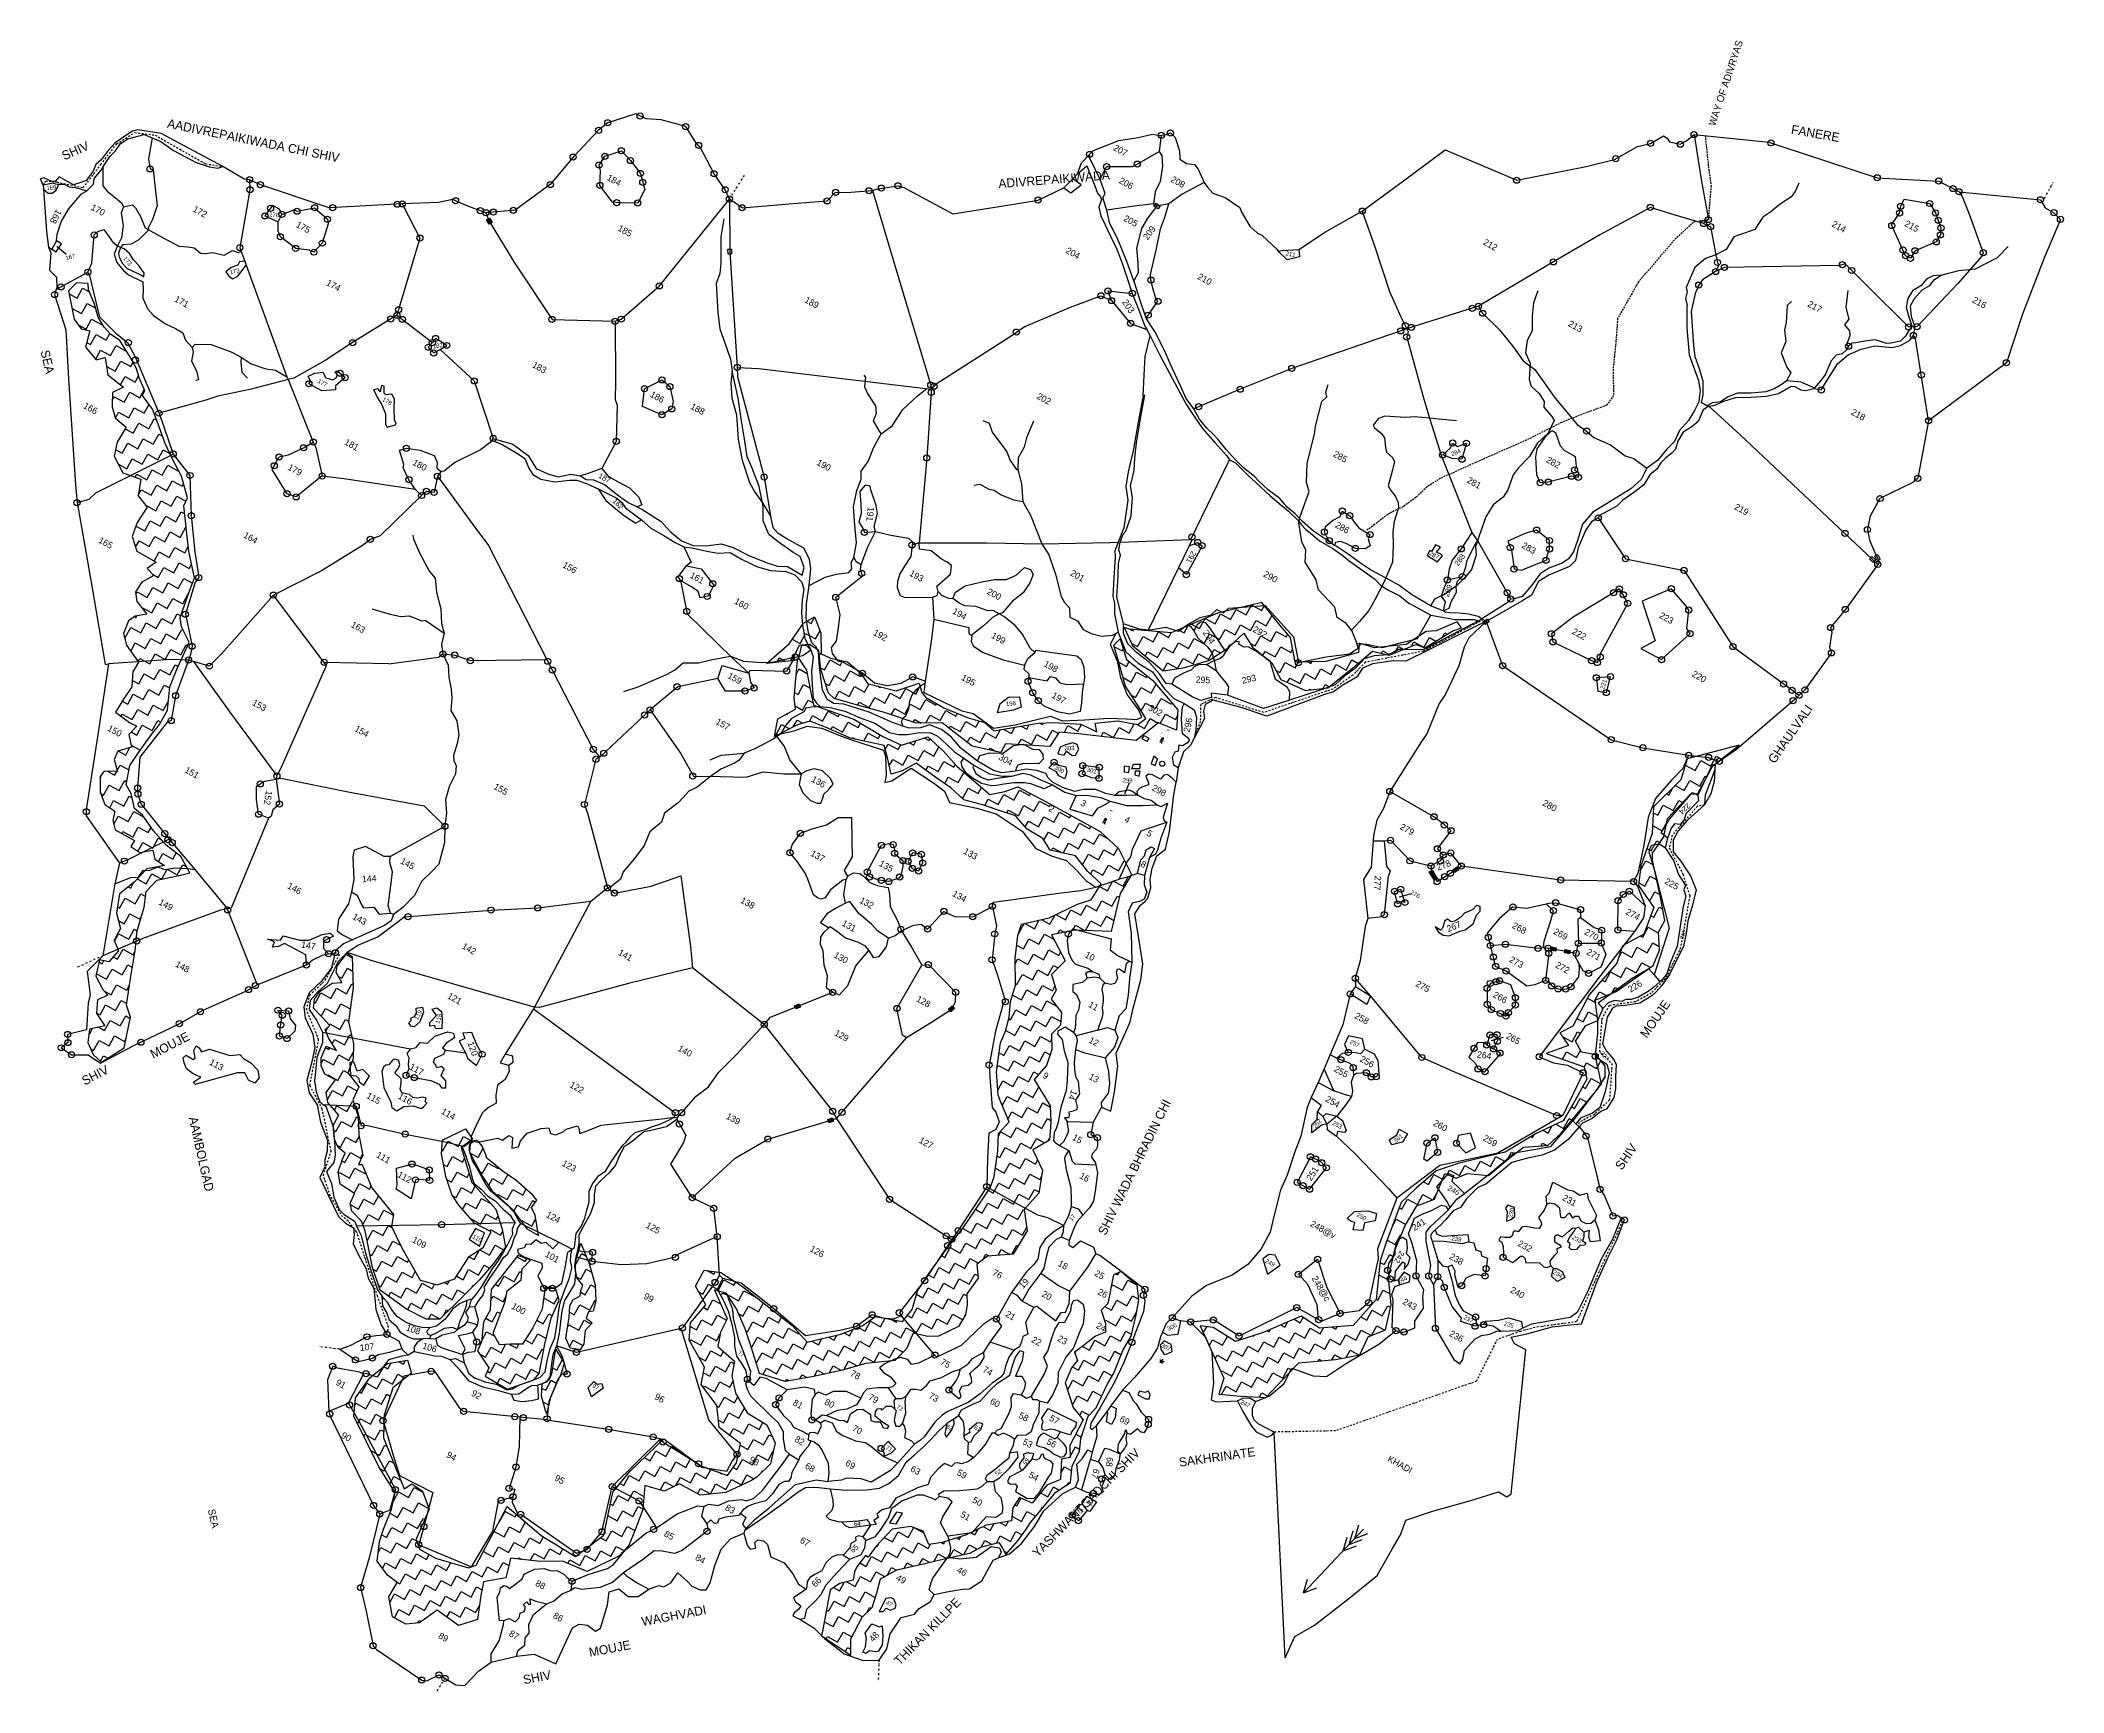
# Model space of a CAD drawing. Header units: metres. Extents: x 322052 to 327913, y 1839228 to 1844015.
import ezdxf

# ---------------------------------------------------------------- set-up
doc = ezdxf.new("R2010")
doc.units = ezdxf.units.M
for name, pattern in [('DASHDOT', [1, 0.5, -0.25, 0, -0.25]), ('DASHED', [0.75, 0.5, -0.25]), ('DIVIDE', [1.25, 0.5, -0.25, 0, -0.25, 0, -0.25])]:
    doc.linetypes.add(name, pattern=pattern)
for name, color, linetype in [('LINE_FOOTPATH', 1, 'DASHED'), ('LINE_WATER', 4, 'Continuous'), ('OFF', 1, 'Continuous'), ('OTHERS', 1, 'Continuous'), ('POLY_HATCH', 12, 'Continuous'), ('POLY_PARCEL', 6, 'Continuous'), ('POLY_ROAD', 30, 'Continuous'), ('POLY_WATER', 4, 'Continuous'), ('TEXT_MAPIN', 7, 'Continuous'), ('TEXT_MAPOUT', 7, 'Continuous'), ('TEXT_PARCEL', 7, 'Continuous'), ('V_BOUND_LINE', 7, 'Continuous'), ('V_BOUND_STREAM_LINE', 7, 'DASHDOT'), ('V_DIVIDE_LINE', 7, 'DIVIDE')]:
    doc.layers.add(name, color=color, linetype=linetype)
doc.styles.add('TEXT_MAP', font='')
doc.styles.get('TEXT_MAP').set_extended_font_data('Kruti Dev 050')
doc.dimstyles.get("Standard").update_dxf_attribs({"dimtxt": 0.18, "dimasz": 0.18, "dimexe": 0.18, "dimexo": 0.0625, "dimgap": 0.09, "dimtad": 0, "dimtih": 1, "dimtoh": 1, "dimdec": 4, "dimzin": 0, "dimdsep": 46, "dimtxsty": 'Standard', "dimcen": 0.09, "dimadec": 0, "dimazin": 0, "dimtfac": 1, "dimtdec": 4, "dimtofl": 0, "dimtmove": 0, "dimatfit": 3, "dimfxl": 1, "dimtolj": 1, "dimtzin": 0, "dimarcsym": 0})

msp = doc.modelspace()

# ---------------------------------------------------------------- texts
at = {"layer": 'TEXT_MAPIN'}
msp.add_text('KHADI', height=18.77, rotation=331.18731, dxfattribs=at).set_placement((325953, 1839899))
at = {"layer": 'TEXT_MAPOUT'}
for s, height, rotation, p in [('WAY OF ADIVRYAS ', 20.854, 71.73321, (326903.9, 1843765.5)), ('AADIVREPAIKIWADA CHI SHIV', 26.068, 348.52741, (322418.1, 1843762.5)), ('SHIV', 26.07, 23.73432, (322121.5, 1843667.2)), ('FANERE', 26.07, 350.03827, (327122.5, 1843744.9)), ('ADIVREPAIKIWADA', 26.068, 4.53534, (324828.6, 1843586.8)), ('SEA', 26.07, 282.68912, (322052.5, 1843114.6)), ('GHAULVALI', 26.07, 55.16599, (327076.3, 1841917.6)), ('MOUJE', 26.07, 55.16599, (326705.8, 1841122.3)), ('MOUJE', 26.07, 27.30353, (322378.9, 1841064.1)), ('SHIV', 26.07, 27.30353, (322180.6, 1840986.5)), ('SHIV WADA BHRADIN CHI', 26.068, 63.83527, (325138.1, 1840550.5)), ('AAMBOLGAD', 26.07, 282.68912, (322481.4, 1840893.2)), ('SHIV', 26.07, 55.16599, (326633.4, 1840739.7)), ('YASHWANTGADCHI SHIV', 26.068, 45.34938, (324941.7, 1839618)), ('SAKHRINATE', 26.07, 8.08223, (325352.6, 1839881.8)), ('SEA', 20.85, 282.68912, (322537.3, 1839756.8)), ('THIKAN KILLPE', 26.068, 45.34938, (324541.2, 1839304.9)), ('WAGHVADI', 26.07, 10.73583, (323796.5, 1839420.2)), ('MOUJE', 26.07, 10.73583, (323644.2, 1839331.2)), ('SHIV', 26.07, 10.73583, (323453.4, 1839251.5))]:
    msp.add_text(s, height=height, rotation=rotation, dxfattribs=at).set_placement(p)
at = {"layer": 'TEXT_PARCEL', "style": 'TEXT_MAP'}
for s, height, rotation, p in [('207', 18.77, 331.18731, (325158.4, 1843698.3)), ('184', 18.77, 331.18731, (323691.3, 1843611.9)), ('206', 18.77, 331.18731, (325175.1, 1843602.8)), ('208', 18.77, 331.18731, (325324.9, 1843606.7)), ('169', 12.51, 2.13469, (322070, 1843581.3)), ('168', 18.77, 241.65715, (322098.8, 1843527.2)), ('170', 18.77, 331.18731, (322196.3, 1843525.7)), ('172', 18.77, 331.18731, (322491.8, 1843520.6)), ('176', 12.51, 352.97594, (322714.4, 1843505.5)), ('175', 18.77, 331.18731, (322790.9, 1843475.5)), ('205', 18.77, 331.18731, (325188.3, 1843493.7)), ('214', 18.77, 331.18731, (327239.8, 1843477.2)), ('215', 18.77, 331.18731, (327450.9, 1843478.6)), ('185', 18.77, 331.18731, (323723, 1843465.1)), ('209', 18.77, 53.4816, (325259.9, 1843435.1)), ('212', 18.77, 331.18731, (326229.9, 1843424.6)), ('167', 12.51, 15.88902, (322127.2, 1843377.5)), ('173', 12.51, 308.4615, (322291.1, 1843383)), ('204', 18.77, 331.18731, (325020.7, 1843400.5)), ('211', 12.51, 350.06207, (325659, 1843391.9)), ('173', 12.51, 13.75783, (322602.4, 1843336.8)), ('174', 18.77, 331.18731, (322878.6, 1843307.1)), ('210', 18.77, 331.18731, (325402.5, 1843325)), ('171', 18.77, 331.18731, (322438.8, 1843260)), ('189', 18.77, 331.18731, (324264.2, 1843257.4)), ('203', 18.77, 304.26791, (325184.9, 1843256.6)), ('217', 18.77, 331.18731, (327169.8, 1843245.4)), ('216', 18.77, 331.18731, (327646.7, 1843257.3)), ('213', 18.77, 331.18731, (326476.3, 1843188.5)), ('182', 12.51, 8.57481, (323189.8, 1843122.1)), ('183', 18.77, 331.18731, (323475.1, 1843069.2)), ('177', 12.51, 331.18731, (322854, 1843024.3)), ('166', 18.77, 331.18731, (322174.7, 1842950.7)), ('178', 12.51, 331.18731, (323041.3, 1842970.8)), ('186', 18.77, 331.18731, (323816.7, 1842983.6)), ('188', 18.77, 331.18731, (323933.6, 1842948.7)), ('202', 18.77, 331.18731, (324936.7, 1842978.3)), ('218', 18.77, 331.18731, (327295.7, 1842932.4)), ('181', 18.77, 331.18731, (322931.1, 1842845.4)), ('179', 18.77, 331.18731, (322766.8, 1842772.5)), ('180', 18.77, 331.18731, (323128.6, 1842786.4)), ('190', 18.77, 331.18731, (324299.1, 1842786.3)), ('285', 18.77, 331.18731, (325795.3, 1842810.6)), ('284', 12.51, 22.96038, (326141.8, 1842810)), ('282', 18.77, 331.18731, (326412.5, 1842794)), ('187', 15.64, 331.18731, (323666.9, 1842748.9)), ('281', 18.77, 331.18731, (326182.8, 1842735)), ('162', 14.6, 314.32615, (323708.6, 1842679)), ('191', 18.77, 263.4458, (324449.4, 1842664.3)), ('219', 18.77, 331.18731, (326957.7, 1842657.9)), ('286', 18.77, 331.18731, (325801.1, 1842605)), ('165', 18.77, 331.18731, (322218.7, 1842561.1)), ('164', 18.77, 331.18731, (322638.6, 1842575.8)), ('283', 18.77, 331.18731, (326341.4, 1842545.9)), ('156', 18.77, 331.18731, (323563.1, 1842489.4)), ('291', 15.64, 241.18731, (325387.9, 1842537.5)), ('287', 12.51, 331.18731, (326074.3, 1842524.8)), ('288', 15.64, 53.74905, (326159.5, 1842490.9)), ('161', 18.77, 331.18731, (323931.8, 1842459.4)), ('193', 18.77, 331.18731, (324567.8, 1842465.4)), ('200', 18.77, 331.18731, (324792.6, 1842412.1)), ('201', 18.77, 331.18731, (325033.8, 1842465.8)), ('290', 18.77, 331.18731, (325593.2, 1842462.8)), ('289', 15.64, 69.93754, (326131.3, 1842400.9)), ('160', 18.77, 331.18731, (324060.6, 1842384.3)), ('194', 18.77, 331.18731, (324692.5, 1842355.5)), ('163', 18.77, 331.18731, (322949.8, 1842316.5)), ('292', 18.77, 331.18731, (325562.8, 1842302.8)), ('222', 18.77, 331.18731, (326487.3, 1842296.7)), ('223', 18.77, 331.18731, (326740.1, 1842343.1)), ('192', 18.77, 331.18731, (324462.7, 1842293.3)), ('199', 18.77, 331.18731, (324805, 1842285.1)), ('294', 18.77, 303.01996, (325418.3, 1842298.7)), ('198', 18.77, 331.18731, (324957, 1842202.8)), ('159', 18.77, 331.18731, (324041.2, 1842168.5)), ('195', 18.77, 331.18731, (324717.9, 1842163.4)), ('295', 18.77, 356.61419, (325398.7, 1842154.1)), ('293', 18.77, 12.75302, (325535, 1842150.5)), ('221', 12.51, 71.60159, (326581.8, 1842133.7)), ('220', 18.77, 331.18731, (326834.9, 1842173.4)), ('153', 18.77, 331.18731, (322663.7, 1842090.2)), ('196', 12.51, 6.22935, (324850.1, 1842086)), ('197', 18.77, 331.18731, (324980.1, 1842111.7)), ('302', 18.77, 331.18731, (325259.8, 1842075.6)), ('150', 18.77, 331.18731, (322244.8, 1842016.1)), ('154', 18.77, 331.18731, (322960.7, 1842015)), ('157', 18.77, 331.18731, (324006.7, 1842035.4)), ('296', 18.77, 78.29941, (325381.6, 1842009)), ('303', 12.51, 1.75033, (325019.4, 1841957.8)), ('151', 18.77, 331.18731, (322468.3, 1841895.2)), ('304', 18.77, 331.18731, (324825.9, 1841932.7)), ('300', 12.51, 331.18731, (324989, 1841904.3)), ('301', 12.51, 347.12292, (325082.6, 1841896.4)), ('152', 18.77, 260.12025, (322706.2, 1841842.6)), ('155', 18.77, 331.18731, (323363.4, 1841847.4)), ('136', 18.77, 331.18731, (324283.7, 1841868.6)), ('299', 12.51, 357.73753, (325187, 1841865)), ('298', 18.77, 331.18731, (325270.4, 1841843.4)), ('280', 18.77, 331.18731, (326402, 1841799.6)), ('224', 15.64, 223.08431, (326823.7, 1841806.3)), ('279', 18.77, 331.18731, (325988.8, 1841730.8)), ('137', 18.77, 331.18731, (324281.5, 1841653.6)), ('133', 18.77, 331.18731, (324724.2, 1841660.1)), ('145', 18.77, 331.18731, (323093.1, 1841631.5)), ('135', 18.77, 331.18731, (324479.8, 1841624.4)), ('278', 18.77, 21.04789, (326101, 1841609)), ('146', 18.77, 331.18731, (322765.7, 1841559.5)), ('144', 18.77, 3.67905, (322984.5, 1841575.5)), ('134', 18.77, 331.18731, (324692.2, 1841537)), ('277', 18.77, 265.99719, (325918, 1841594.9)), ('276', 12.51, 331.18731, (326019.4, 1841542.5)), ('225', 18.77, 331.18731, (326755.6, 1841572.7)), ('149', 18.77, 331.18731, (322393.1, 1841512.4)), ('138', 18.77, 331.18731, (324078.5, 1841517.5)), ('132', 18.77, 331.18731, (324423.3, 1841517.6)), ('274', 18.77, 331.18731, (326642.9, 1841484.5)), ('143', 18.77, 331.18731, (322954.2, 1841470.6)), ('131', 18.77, 331.18731, (324372.1, 1841451.2)), ('267', 18.77, 21.77768, (326130.7, 1841430.8)), ('268', 18.77, 331.18731, (326314, 1841444.7)), ('269', 18.77, 331.18731, (326433.7, 1841427.1)), ('270', 18.77, 331.18731, (326523.3, 1841426.2)), ('228', 10.43, 251.36823, (326809, 1841436.3)), ('147', 18.77, 350.60155, (322806.7, 1841386.7)), ('142', 18.77, 331.18731, (323271.5, 1841384.9)), ('141', 18.77, 331.18731, (323724.1, 1841366.3)), ('130', 18.77, 331.18731, (324348.8, 1841359.1)), ('271', 18.77, 331.18731, (326529.2, 1841368.1)), ('148', 18.77, 331.18731, (322441.3, 1841332.6)), ('273', 18.77, 331.18731, (326305.5, 1841346.1)), ('272', 18.77, 331.18731, (326439.1, 1841330.1)), ('121', 18.77, 331.18731, (323229.4, 1841240.6)), ('275', 18.77, 331.18731, (326034.3, 1841275.9)), ('266', 18.77, 331.18731, (326258.5, 1841244)), ('226', 18.77, 31.66062, (326658.7, 1841255.4)), ('119', 12.51, 62.35722, (323145.5, 1841175.5)), ('128', 18.77, 331.18731, (324587.7, 1841231.9)), ('258', 18.77, 331.18731, (325857.6, 1841183.1)), ('118', 12.51, 75.81721, (323208.4, 1841164.8)), ('129', 18.77, 331.18731, (324350.7, 1841133.3)), ('265', 18.77, 331.18731, (326296.6, 1841124.3)), ('120', 18.77, 289.51438, (323289.2, 1841110)), ('140', 18.77, 331.18731, (323896.9, 1841088.5)), ('257', 12.51, 331.18731, (325844.3, 1841109.6)), ('264', 18.77, 352.18795, (326213, 1841068.1)), ('227', 12.51, 306.22373, (326570.5, 1841080.4)), ('113', 18.77, 331.18731, (322539.8, 1841048.7)), ('117', 18.77, 331.18731, (323119.4, 1841035.1)), ('255', 18.77, 331.18731, (325797.9, 1841028.7)), ('256', 18.77, 331.18731, (325872.8, 1841057.7)), ('115', 18.77, 331.18731, (322994.9, 1840951.7)), ('116', 18.77, 331.18731, (323086.2, 1840949.8)), ('122', 18.77, 331.18731, (323583.5, 1840982.9)), ('114', 18.77, 331.18731, (323211.4, 1840906.1)), ('139', 18.77, 331.18731, (324036.7, 1840891.9)), ('254', 18.77, 331.18731, (325773.2, 1840941.5)), ('252', 12.51, 52.30101, (325747.4, 1840861.3)), ('253', 12.51, 331.18731, (325793.9, 1840874.1)), ('261', 12.51, 37.54435, (325978.3, 1840819.7)), ('260', 18.77, 331.18731, (326085.2, 1840872.5)), ('111', 18.77, 331.18731, (323023.2, 1840780.1)), ('127', 18.77, 331.18731, (324595.5, 1840822.2)), ('259', 18.77, 331.18731, (326229.5, 1840828.4)), ('112', 18.77, 331.18731, (323084.6, 1840722.8)), ('123', 18.77, 331.18731, (323561.4, 1840755.6)), ('251', 18.77, 56.99969, (325733.8, 1840708.8)), ('246', 15.64, 331.18731, (326126.8, 1840684.8)), ('231', 18.77, 331.18731, (326459.4, 1840655.8)), ('124', 18.77, 331.18731, (323515.2, 1840606.7)), ('250', 12.51, 331.18731, (325863.9, 1840608.6)), ('230', 12.51, 78.97735, (326316.7, 1840602.5)), ('110', 12.51, 331.18731, (323302.2, 1840545.1)), ('125', 18.77, 331.18731, (323804.2, 1840575.9)), ('248@v', 18.77, 331.18731, (325728.7, 1840580.5)), ('241', 18.77, 32.42246, (326032.6, 1840564.9)), ('239', 12.51, 348.53079, (326139.4, 1840538.9)), ('233', 12.51, 331.18731, (326488.1, 1840542.7)), ('109', 18.77, 331.18731, (323127.3, 1840533.9)), ('101', 18.77, 331.18731, (323512.2, 1840492.1)), ('126', 18.77, 331.18731, (324279.4, 1840507.7)), ('242', 15.64, 241.18731, (325990.9, 1840508.7)), ('238', 18.77, 331.18731, (326131.9, 1840485.5)), ('232', 18.77, 331.18731, (326330.3, 1840523.2)), ('76', 18.77, 331.18731, (324808.3, 1840439.1)), ('249', 12.51, 331.18731, (325599, 1840474.4)), ('248@c', 18.77, 300.21603, (325734, 1840428.3)), ('244', 12.51, 27.28097, (325988, 1840411.6)), ('234', 12.51, 331.18731, (326432.4, 1840442)), ('99', 18.77, 331.18731, (323798.2, 1840370.5)), ('240', 18.77, 331.18731, (326308.5, 1840388.4)), ('100', 18.77, 331.18731, (323414.9, 1840341.9)), ('243', 18.77, 331.18731, (325996.6, 1840354.8)), ('237', 12.51, 331.18731, (326173.4, 1840311.2)), ('108', 18.77, 340.86518, (323109.9, 1840277.8)), ('306', 12.51, 26.88317, (325320.1, 1840275.3)), ('236', 18.77, 331.18731, (326131.9, 1840262.2)), ('235', 12.51, 344.71473, (326291.3, 1840291.8)), ('107', 18.77, 5.74755, (322978.5, 1840217.5)), ('106', 18.77, 342.42957, (323157.3, 1840225)), ('77', 12.51, 331.18731, (324070.5, 1840208.6)), ('307', 12.51, 331.18731, (325296.9, 1840230.1)), ('78', 18.77, 331.18731, (324396.7, 1840146.8)), ('75', 18.77, 331.18731, (324657.6, 1840180)), ('74', 18.77, 331.18731, (324780, 1840158.2)), ('91', 18.77, 331.18731, (322906.2, 1840120.6)), ('92', 18.77, 331.18731, (323298.8, 1840089.4)), ('97', 12.51, 331.18731, (323649.6, 1840112.8)), ('96', 18.77, 331.18731, (323829.4, 1840079.5)), ('79', 18.77, 331.18731, (324449.2, 1840078)), ('73', 18.77, 331.18731, (324623.5, 1840081.9)), ('81', 18.77, 331.18731, (324230.3, 1840061.9)), ('80', 18.77, 331.18731, (324321.8, 1840064.1)), ('72', 12.51, 331.18731, (324530.7, 1840051.9)), ('60', 18.77, 331.18731, (324801.2, 1840066.2)), ('58', 18.77, 331.18731, (324884, 1840025.3)), ('57', 18.77, 331.18731, (324973.1, 1840017.2)), ('69', 18.77, 331.18731, (325176.9, 1840014.9)), ('247', 12.51, 331.18731, (325527.5, 1840065.7)), ('90', 18.77, 331.18731, (322921.7, 1839967.5)), ('82', 18.77, 331.18731, (324235.2, 1839956.3)), ('70', 18.77, 331.18731, (324402.4, 1839987.9)), ('62', 12.51, 331.18731, (324675.3, 1839994.8)), ('61', 12.51, 331.18731, (324755.8, 1839992.7)), ('56', 18.77, 331.18731, (324965, 1839949.2)), ('94', 18.77, 331.18731, (323226.4, 1839911.3)), ('98', 18.77, 331.18731, (324103.7, 1839897.1)), ('71', 12.51, 331.18731, (324499.1, 1839933.7)), ('53', 18.77, 331.18731, (324895.7, 1839948.8)), ('55', 12.51, 230.71513, (324908.5, 1839909.1)), ('68', 18.77, 263.20799, (325141.9, 1839910.7)), ('95', 18.77, 331.18731, (323540.1, 1839843.8)), ('68', 18.77, 331.18731, (324265.2, 1839878.7)), ('69', 18.77, 331.18731, (324382, 1839887)), ('63', 18.77, 331.18731, (324570.8, 1839870.4)), ('59', 18.77, 331.18731, (324705.3, 1839859.4)), ('52', 12.51, 37.71476, (324823.3, 1839855.1)), ('54', 18.77, 331.18731, (324913, 1839852.7)), ('67', 18.77, 252.17302, (325104, 1839878.1)), ('50', 18.77, 331.18731, (324750.1, 1839779.9)), ('83', 18.77, 331.18731, (324033.8, 1839757.8)), ('51', 18.77, 331.18731, (324715.5, 1839738.1)), ('45', 12.51, 331.18731, (325052.2, 1839754.4)), ('44', 12.51, 331.18731, (325080.4, 1839776.6)), ('85', 18.77, 331.18731, (323857.1, 1839682)), ('67', 18.77, 331.18731, (324250.8, 1839663.4)), ('64', 12.51, 0.42034, (324409.2, 1839710.7)), ('84', 18.77, 331.18731, (323947.5, 1839613.4)), ('65', 15.64, 41.40263, (324406.1, 1839631)), ('66', 18.77, 45.42906, (324297.4, 1839531.4)), ('49', 18.77, 331.18731, (324529, 1839554.6)), ('46', 18.77, 331.18731, (324705.4, 1839577.3)), ('88', 18.77, 331.18731, (323484.1, 1839538.6)), ('86', 18.77, 331.18731, (323535.6, 1839445.1)), ('47', 12.51, 331.18731, (324499.9, 1839484.5)), ('89', 18.77, 331.18731, (323203, 1839386.6)), ('87', 18.77, 331.18731, (323407.9, 1839392.8)), ('48', 18.77, 47.56258, (324464.7, 1839372.8))]:
    msp.add_text(s, height=height, rotation=rotation, dxfattribs=at).set_placement(p)
at = {"layer": 'TEXT_PARCEL', "ltscale": 10, "style": 'TEXT_MAP'}
for s, height, rotation, p in [('2', 18.8, 331.18731, (324970.9, 1841783.6)), ('3', 18.8, 331.18731, (325063.3, 1841799.7)), ('4', 18.8, 331.18731, (325190.4, 1841752.1)), ('5', 18.8, 331.18731, (325254.8, 1841712.2)), ('8', 18.8, 331.18731, (325237.3, 1841622.8)), ('10', 18.77, 331.18731, (325075.9, 1841359.8)), ('11', 18.77, 331.18731, (325086.3, 1841215.8)), ('12', 18.77, 331.18731, (325087.5, 1841112.4)), ('9', 18.8, 331.18731, (324954, 1841010.3)), ('13', 18.77, 331.18731, (325087.5, 1841006.8)), ('14', 18.77, 248.69816, (325039.4, 1840975.5)), ('15', 18.77, 331.18731, (325039.7, 1840830.7)), ('16', 18.77, 331.18731, (325060.5, 1840719.6)), ('17', 12.51, 53.55041, (325040.5, 1840592.8)), ('18', 18.77, 331.18731, (324998, 1840465.3)), ('25', 18.77, 331.18731, (325103.9, 1840437)), ('19', 18.77, 45.84712, (324898.7, 1840396.8)), ('20', 18.77, 331.18731, (324951.2, 1840376.9)), ('26', 18.77, 331.18731, (325113, 1840382.9)), ('21', 18.77, 331.18731, (324846.2, 1840318.6)), ('22', 18.77, 331.18731, (324921.5, 1840244.5)), ('23', 18.77, 331.18731, (324996.4, 1840247.9)), ('24', 18.77, 331.18731, (325108.6, 1840285.3))]:
    msp.add_text(s, height=height, rotation=rotation, dxfattribs=at).set_placement(p)

# ---------------------------------------------------------------- hatches: boundary and pattern name
for points in [[(323352, 1843482.3), (323360.6, 1843487.5), (323353.1, 1843500), (323344.5, 1843494.8)], [(326082.7, 1841593.3), (326091.6, 1841597.9), (326084.8, 1841610.8), (326075.9, 1841606.1)], [(326161.2, 1841612), (326155.4, 1841620.3), (326143.5, 1841611.9), (326149.3, 1841603.7)], [(326090.5, 1841581.5), (326099, 1841586.8), (326091.2, 1841599.1), (326082.7, 1841593.7)], [(326441.6, 1841375.6), (326443.4, 1841385.5), (326429.2, 1841388.1), (326427.3, 1841378.2)], [(326482, 1841368.2), (326483.8, 1841378), (326469.6, 1841380.7), (326467.8, 1841370.8)], [(324253.9, 1841214), (324250.1, 1841223.3), (324236.7, 1841217.9), (324240.4, 1841208.6)], [(324682.9, 1841207.8), (324689.4, 1841200.2), (324700.4, 1841209.6), (324693.9, 1841217.2)], [(324350.1, 1840883.5), (324346.8, 1840892.9), (324333.1, 1840888.1), (324336.4, 1840878.6)]]:
    msp.add_hatch(color=256).paths.add_polyline_path(points)
at = {"linetype": 'Continuous'}
for points in [[(325319.4, 1842015.7), (325321.6, 1842014.9), (325323.7, 1842013.5), (325326.6, 1842012), (325321.3, 1842016), (325320.1, 1842018), (325318, 1842019.6), (325316.1, 1842016.3), (325316.5, 1842016.1)], [(325154.3, 1841781.9), (325156.6, 1841781.1), (325158.7, 1841779.7), (325161.6, 1841778.2), (325156.3, 1841782.2), (325155, 1841784.2), (325152.9, 1841785.8), (325151.1, 1841782.5), (325151.5, 1841782.3)]]:
    msp.add_hatch(color=256, dxfattribs=at).paths.add_polyline_path(points)
h = msp.add_hatch(dxfattribs=at)
h.set_pattern_fill('ANSI31', color=256, scale=26.276266, angle=-28.81269, style=0)
h.set_pattern_definition([(16.1873, (324338.2673, 1841669.4636), (-0.915657, 3.154319), [])])
h.paths.add_polyline_path([(325302.5, 1841996.9), (325294.3, 1841982.1), (325300.7, 1841978.5), (325308.9, 1841993.4)])
h = msp.add_hatch(dxfattribs=at)
h.set_pattern_fill('ANSI31', color=256, scale=26.276266, angle=-28.81269, style=0)
h.set_pattern_definition([(16.1873, (324173.2248, 1841435.6602), (-0.915657, 3.154319), [])])
h.paths.add_polyline_path([(325137.4, 1841763.1), (325129.2, 1841748.3), (325135.7, 1841744.7), (325143.8, 1841759.6)])

# ---------------------------------------------------------------- linework, layer by layer
for points in [[(325290.1, 1843526.9), (325278, 1843534.9), (325283.6, 1843543.3), (325295.7, 1843535.2)], [(323353.1, 1843500), (323360.6, 1843487.5), (323352, 1843482.3), (323344.5, 1843494.8)], [(324053.9, 1843410.4), (324054.8, 1843395.9), (324044.8, 1843395.3), (324043.9, 1843409.8)], [(327357.9, 1842519.8), (327368.3, 1842509.7), (327361.2, 1842502.5), (327350.9, 1842512.6)], [(327374.9, 1842525.1), (327381.5, 1842512.2), (327372.6, 1842507.6), (327366, 1842520.5)], [(326231.7, 1842331.5), (326244.1, 1842339.1), (326249.3, 1842330.5), (326237, 1842322.9)], [(326084.8, 1841610.8), (326091.6, 1841597.9), (326082.7, 1841593.3), (326075.9, 1841606.1)], [(326143.5, 1841611.9), (326155.4, 1841620.3), (326161.2, 1841612), (326149.3, 1841603.7)], [(326091.2, 1841599.1), (326099, 1841586.8), (326090.5, 1841581.5), (326082.7, 1841593.7)], [(326429.2, 1841388.1), (326443.4, 1841385.5), (326441.6, 1841375.6), (326427.3, 1841378.2)], [(326469.6, 1841380.7), (326483.8, 1841378), (326482, 1841368.2), (326467.8, 1841370.8)], [(324236.7, 1841217.9), (324250.1, 1841223.3), (324253.9, 1841214), (324240.4, 1841208.6)], [(324700.4, 1841209.6), (324689.4, 1841200.2), (324682.9, 1841207.8), (324693.9, 1841217.2)], [(324333.1, 1840888.1), (324346.8, 1840892.9), (324350.1, 1840883.5), (324336.4, 1840878.6)], [(325304.2, 1840193.3), (325294.9, 1840184.6), (325299.7, 1840185.2), (325301.8, 1840180.8)], [(325296.4, 1840192.3), (325307.5, 1840186.2), (325294.9, 1840184.6), (325298.5, 1840187.9)]]:
    msp.add_lwpolyline(points, close=True)
at = {"linetype": 'Continuous', "const_width": 0.131}
for points in [[(325314.1, 1842012.7), (325318, 1842019.6), (325320.1, 1842018), (325321.3, 1842016), (325326.6, 1842012), (325323.7, 1842013.5), (325321.6, 1842014.9), (325319.4, 1842015.7), (325316.5, 1842016.1), (325316.1, 1842016.3)], [(325286.2, 1841986.5), (325308.9, 1841974)], [(325290.1, 1841984.4), (325301.6, 1842005.3)], [(325294.3, 1841982.1), (325302.5, 1841996.9), (325308.9, 1841993.4), (325300.7, 1841978.5)], [(325297.7, 1842007.5), (325320.2, 1841995.1)], [(325301.6, 1842005.3), (325303.1, 1842008), (325306.2, 1842010.6), (325309.5, 1842011.6), (325312, 1842011.7), (325314.1, 1842012.7), (325314.8, 1842010.8), (325316.3, 1842007.4), (325317.3, 1842005.7), (325317.6, 1842003.3), (325317.3, 1842000.7), (325315.8, 1841997.5)], [(325304.3, 1841976.6), (325315.8, 1841997.5)], [(325149.1, 1841778.9), (325152.9, 1841785.8), (325155, 1841784.2), (325156.3, 1841782.2), (325161.6, 1841778.2), (325158.7, 1841779.7), (325156.6, 1841781.1), (325154.3, 1841781.9), (325151.5, 1841782.3), (325151.1, 1841782.5)], [(325121.1, 1841752.7), (325143.9, 1841740.2)], [(325125.1, 1841750.6), (325136.6, 1841771.5)], [(325129.2, 1841748.3), (325137.4, 1841763.1), (325143.8, 1841759.6), (325135.7, 1841744.7)], [(325132.6, 1841773.7), (325155.2, 1841761.3)], [(325136.6, 1841771.5), (325138, 1841774.1), (325141.1, 1841776.8), (325144.5, 1841777.8), (325147, 1841777.9), (325149.1, 1841778.9), (325149.7, 1841777), (325151.3, 1841773.6), (325152.2, 1841771.9), (325152.5, 1841769.5), (325152.3, 1841766.9), (325150.8, 1841763.7)], [(325139.3, 1841742.8), (325150.8, 1841763.7)]]:
    msp.add_lwpolyline(points, dxfattribs=at)
for points in [[(325298.5, 1840187.9), (325299.7, 1840185.2)], [(325711.3, 1839517.1), (325884.9, 1839701)], [(325826.1, 1839638.7), (325838.2, 1839677.9)], [(325843.2, 1839656.8), (325855.3, 1839695.9)], [(325859.7, 1839674.3), (325871.8, 1839713.4)], [(325859.7, 1839674.3), (325898.1, 1839688.6)], [(325826.1, 1839638.7), (325864.5, 1839653.1)], [(325843.2, 1839656.8), (325881.6, 1839671.1)], [(325711.3, 1839517.1), (325723.4, 1839556.2)], [(325711.3, 1839517.1), (325749.7, 1839531.4)]]:
    msp.add_lwpolyline(points)
for centre, radius in [((323696, 1843776.3), 8.87), ((323789.7, 1843795.9), 8.87), ((323921.7, 1843765.2), 8.87), ((323669.3, 1843754.6), 8.87), ((323959, 1843710.6), 8.87), ((325299.5, 1843740.2), 8.87), ((325325.6, 1843746.9), 8.87), ((326716.7, 1843716.6), 8.87), ((326802.9, 1843714.2), 8.87), ((326843, 1843742.2), 8.87), ((327065.4, 1843718.2), 8.87), ((323595.4, 1843676.8), 8.87), ((323670.6, 1843653.6), 8.87), ((323687.5, 1843679.2), 8.87), ((323735.5, 1843695.3), 8.87), ((323761.7, 1843666.9), 8.87), ((325091.7, 1843684.6), 8.87), ((325141.1, 1843649.3), 8.87), ((325229.8, 1843656.6), 8.87), ((326616.2, 1843672.5), 8.87), ((322369.8, 1843642.8), 8.87), ((322658.1, 1843611.3), 8.87), ((322689.7, 1843597), 8.87), ((323529.4, 1843597.2), 8.87), ((323673.2, 1843594.9), 8.87), ((323790.6, 1843629.4), 8.87), ((323797.4, 1843603.7), 8.87), ((324004, 1843628.7), 8.87), ((324536.4, 1843593.8), 8.87), ((326329, 1843610), 8.87), ((327373.3, 1843617.1), 8.87), ((327551.6, 1843607.6), 8.87), ((322659.3, 1843582.3), 8.87), ((323086.5, 1843540.3), 8.87), ((323100.6, 1843541.1), 8.87), ((323255, 1843550.2), 8.87), ((323721.5, 1843544.9), 8.87), ((323782.7, 1843543.8), 8.87), ((324036, 1843582.2), 8.87), ((324048.5, 1843555.4), 8.87), ((324331.4, 1843550), 8.87), ((324355.9, 1843575.1), 8.87), ((324452.9, 1843579.3), 8.87), ((324488.6, 1843587), 8.87), ((324942.5, 1843552.4), 8.87), ((326716.2, 1843530.9), 8.87), ((327441.4, 1843534.5), 8.87), ((327525.7, 1843542.4), 8.87), ((327592.8, 1843585.7), 8.87), ((327610.5, 1843576.3), 8.87), ((327846.3, 1843553.1), 8.87), ((322702.8, 1843506.6), 8.87), ((322718.9, 1843528.5), 8.87), ((322751.9, 1843511), 8.87), ((322796, 1843520.1), 8.87), ((322846.5, 1843530.1), 8.87), ((322883.8, 1843496.9), 8.87), ((322898.8, 1843530.3), 8.87), ((323326.5, 1843521.7), 8.87), ((323342.7, 1843515.6), 8.87), ((323364.7, 1843517.5), 8.87), ((323422.5, 1843522.5), 8.87), ((324085.1, 1843530), 8.87), ((325881.6, 1843520.4), 8.87), ((326870.4, 1843484.2), 8.87), ((326884.2, 1843495.9), 8.87), ((326890.6, 1843475.7), 8.87), ((327415.6, 1843478.4), 8.87), ((327438.1, 1843514.5), 8.87), ((327542.2, 1843515), 8.87), ((327550.1, 1843493.5), 8.87), ((327885.1, 1843515.7), 8.87), ((327904.3, 1843496.5), 8.87), ((322208.1, 1843451.6), 8.87), ((322630, 1843414.4), 8.87), ((322747.6, 1843445.9), 8.87), ((322868.9, 1843427.5), 8.87), ((323151.6, 1843442.2), 8.87), ((327544.3, 1843431.3), 8.87), ((327556.5, 1843451.4), 8.87), ((327558, 1843471.8), 8.87), ((322791.8, 1843412.1), 8.87), ((322844.4, 1843401.4), 8.87), ((326435.3, 1843373.2), 8.87), ((326910.7, 1843371.5), 8.87), ((326930.9, 1843357.2), 8.87), ((327272.6, 1843365.2), 8.87), ((327448.1, 1843407.8), 8.87), ((327455.8, 1843391.2), 8.87), ((327469.4, 1843383.7), 8.87), ((327482.9, 1843405.5), 8.87), ((327680.5, 1843399.9), 8.87), ((322112.3, 1843300.9), 8.87), ((322189.8, 1843343.5), 8.87), ((323845.4, 1843303.7), 8.87), ((325269.4, 1843320.6), 8.87), ((326856.5, 1843306), 8.87), ((326905.1, 1843345.1), 8.87), ((327299.5, 1843348.3), 8.87), ((322093.2, 1843278.7), 8.87), ((325124.4, 1843275), 8.87), ((325145.1, 1843289.2), 8.87), ((325155.2, 1843261.2), 8.87), ((325215.4, 1843282.1), 8.87), ((325289.8, 1843259.3), 8.87), ((326200.3, 1843238.8), 8.87), ((326218.3, 1843244.5), 8.87), ((323067.3, 1843207.6), 8.87), ((323085, 1843218.7), 8.87), ((323089.9, 1843234.8), 8.87), ((323100.9, 1843206.4), 8.87), ((323534.5, 1843206.6), 8.87), ((323717, 1843201), 8.87), ((323735.1, 1843207.3), 8.87), ((325210.6, 1843194.8), 8.87), ((325261.6, 1843218.9), 8.87), ((326006.6, 1843188.1), 8.87), ((326023.6, 1843183.4), 8.87), ((326230.4, 1843224.4), 8.87), ((327464, 1843184.8), 8.87), ((327488.7, 1843185.6), 8.87), ((322306.9, 1843139.6), 8.87), ((322956.8, 1843139), 8.87), ((323175.8, 1843126.1), 8.87), ((323187.7, 1843139.3), 8.87), ((323197, 1843151.4), 8.87), ((323229.5, 1843131), 8.87), ((324879.6, 1843169.7), 8.87), ((325993.1, 1843173.3), 8.87), ((326010.4, 1843155.3), 8.87), ((327290.3, 1843128.9), 8.87), ((327478.3, 1843160), 8.87), ((322327.6, 1843088.7), 8.87), ((323191.7, 1843109.4), 8.87), ((324071.2, 1843067.4), 8.87), ((325677.5, 1843064.8), 8.87), ((327747.8, 1843080.8), 8.87), ((322830.1, 1843020.1), 8.87), ((322920.2, 1843050.6), 8.87), ((322935.1, 1843038.1), 8.87), ((323309.1, 1843028.3), 8.87), ((323802.3, 1843005.5), 8.87), ((323852.6, 1843031.2), 8.87), ((323875.8, 1843012), 8.87), ((324631.7, 1843016.3), 8.87), ((324641, 1843012.9), 8.87), ((325528.2, 1843004.2), 8.87), ((327501.1, 1843045.5), 8.87), ((323881.2, 1842947.2), 8.87), ((324632.8, 1842995), 8.87), ((325407.9, 1842953.9), 8.87), ((327211.4, 1843002.1), 8.87), ((322395.9, 1842934.9), 8.87), ((323852.8, 1842930.3), 8.87), ((327522.1, 1842912.8), 8.87), ((322814.5, 1842834.7), 8.87), ((322842.8, 1842851), 8.87), ((323112.6, 1842833.1), 8.87), ((323363.9, 1842861.6), 8.87), ((323720.4, 1842853.2), 8.87), ((326143.9, 1842848.3), 8.87), ((326183.4, 1842847.9), 8.87), ((326531.6, 1842882.8), 8.87), ((322437.1, 1842816.5), 8.87), ((322729.6, 1842782.4), 8.87), ((322743.7, 1842808), 8.87), ((324620.1, 1842805.3), 8.87), ((326114.6, 1842814), 8.87), ((326170.5, 1842801.5), 8.87), ((326496.5, 1842770.6), 8.87), ((322485.6, 1842754.3), 8.87), ((322868.5, 1842752.9), 8.87), ((323119.7, 1842742.1), 8.87), ((323202.6, 1842751.9), 8.87), ((324149, 1842749.7), 8.87), ((326397, 1842733.4), 8.87), ((326420.4, 1842735.2), 8.87), ((326487.7, 1842752.2), 8.87), ((326507.4, 1842748.9), 8.87), ((327490.8, 1842746.1), 8.87), ((322158.4, 1842675.7), 8.87), ((322766.7, 1842701.5), 8.87), ((322793.2, 1842692.4), 8.87), ((323156.5, 1842696.3), 8.87), ((323170.6, 1842708.4), 8.87), ((323192.5, 1842705.2), 8.87), ((327381.4, 1842687.6), 8.87), ((322489.4, 1842638.1), 8.87), ((325823.7, 1842651.3), 8.87), ((325845.2, 1842637.8), 8.87), ((326386.7, 1842596), 8.87), ((326565.1, 1842631.6), 8.87), ((327345.2, 1842597.8), 8.87), ((323008.1, 1842569.3), 8.87), ((324439.3, 1842589.4), 8.87), ((324577.4, 1842552.8), 8.87), ((325388.2, 1842576.4), 8.87), ((325405.2, 1842560.4), 8.87), ((325417.7, 1842550.9), 8.87), ((325772.1, 1842590.5), 8.87), ((325785.8, 1842565.3), 8.87), ((325861.6, 1842543), 8.87), ((325903.9, 1842583.1), 8.87), ((326168.3, 1842541.6), 8.87), ((326310.7, 1842545.6), 8.87), ((326424, 1842565.9), 8.87), ((326424.2, 1842541), 8.87), ((327280, 1842586.3), 8.87), ((326321.3, 1842483.5), 8.87), ((326413.9, 1842508.7), 8.87), ((326644.2, 1842513.2), 8.87), ((326813.7, 1842479.4), 8.87), ((327375.1, 1842496.5), 8.87), ((322511.2, 1842458.6), 8.87), ((323903.1, 1842455.7), 8.87), ((324000.2, 1842440.6), 8.87), ((324431.6, 1842470.8), 8.87), ((325372.1, 1842467.1), 8.87), ((326128.2, 1842451.8), 8.87), ((326171.6, 1842461.6), 8.87), ((326626.3, 1842425.7), 8.87), ((326776.8, 1842426.3), 8.87), ((322727.1, 1842407.8), 8.87), ((323924.8, 1842360.8), 8.87), ((323983.9, 1842403.7), 8.87), ((324356.3, 1842401.6), 8.87), ((326301.4, 1842414.6), 8.87), ((326311.7, 1842396.3), 8.87), ((326609.6, 1842414.5), 8.87), ((326637.9, 1842408.7), 8.87), ((326650.6, 1842383.5), 8.87), ((326827.4, 1842364.4), 8.87), ((327281.1, 1842366.1), 8.87), ((322472.3, 1842352.2), 8.87), ((327238.2, 1842313.6), 8.87), ((322491.7, 1842259.3), 8.87), ((326429.4, 1842295.7), 8.87), ((326433.8, 1842272.1), 8.87), ((326831.3, 1842296.2), 8.87), ((326955.3, 1842258.6), 8.87), ((322481.5, 1842219.5), 8.87), ((322541.5, 1842201.8), 8.87), ((322874.3, 1842212.8), 8.87), ((323218.5, 1842237.3), 8.87), ((323252.8, 1842234), 8.87), ((323297.8, 1842217.9), 8.87), ((323522.1, 1842216.1), 8.87), ((323535.4, 1842190.4), 8.87), ((324214.5, 1842187.7), 8.87), ((324239.2, 1842228.1), 8.87), ((325696.8, 1842212), 8.87), ((326288.2, 1842203.3), 8.87), ((326546.1, 1842217.8), 8.87), ((326562.7, 1842212.3), 8.87), ((326571.2, 1842228.6), 8.87), ((326748.7, 1842220.8), 8.87), ((327240.7, 1842240.2), 8.87), ((323896.6, 1842142), 8.87), ((324093.1, 1842129.8), 8.87), ((324119.9, 1842138.7), 8.87), ((324433.4, 1842181.2), 8.87), ((324579.2, 1842170.6), 8.87), ((324913.5, 1842157.9), 8.87), ((324927.2, 1842124.6), 8.87), ((326559.7, 1842168.2), 8.87), ((326589, 1842125.2), 8.87), ((326600.7, 1842171.3), 8.87), ((327102.1, 1842150.2), 8.87), ((327126.8, 1842131.9), 8.87), ((327163.8, 1842133.2), 8.87), ((322443.9, 1842116), 8.87), ((323818.5, 1842075.2), 8.87), ((324942.9, 1842101.4), 8.87), ((327129.7, 1842101.7), 8.87), ((327146.9, 1842117.6), 8.87), ((322431.3, 1842044.3), 8.87), ((323802.5, 1842060.2), 8.87), ((323654, 1841960.7), 8.87), ((323684.4, 1841949.6), 8.87), ((326602.7, 1841988.8), 8.87), ((326694.4, 1841965.5), 8.87), ((323661.6, 1841932), 8.87), ((324988.9, 1841923.6), 8.87), ((325069.7, 1841890.2), 8.87), ((325072, 1841913.6), 8.87), ((325119.9, 1841908.5), 8.87), ((325302.3, 1841919), 7.28), ((326826.8, 1841943.5), 8.87), ((326884.7, 1841937.3), 8.87), ((326915.7, 1841926), 8.87), ((322334, 1841848.5), 8.87), ((322689, 1841860.6), 8.87), ((322737.5, 1841883.7), 8.87), ((323942.1, 1841883.3), 8.87), ((325119.1, 1841877.2), 8.87), ((325961.2, 1841838.8), 8.87), ((322185.3, 1841780), 8.87), ((322334.7, 1841831.1), 8.87), ((322344.3, 1841801.5), 8.87), ((322684.5, 1841772.9), 8.87), ((322744.7, 1841802.4), 8.87), ((323628.3, 1841801), 8.87), ((322412.7, 1841716.3), 8.87), ((323224.1, 1841737.8), 8.87), ((324253.8, 1841717.6), 8.87), ((326089.3, 1841765.4), 8.87), ((326119.5, 1841741.7), 8.87), ((326139.1, 1841724.8), 8.87), ((322421.8, 1841698.7), 8.87), ((322434.1, 1841690.3), 8.87), ((324223.7, 1841661.4), 8.87), ((324488.8, 1841683), 8.87), ((324522.7, 1841684.6), 8.87), ((324527, 1841659.8), 8.87), ((324578.8, 1841660.9), 8.87), ((324604.4, 1841656.7), 8.87), ((325963.4, 1841697.3), 8.87), ((326099.3, 1841672.7), 8.87), ((326138.2, 1841660.4), 8.87), ((322295.6, 1841636.8), 8.87), ((324447.8, 1841605.8), 8.87), ((324550.9, 1841638.3), 8.87), ((324566.1, 1841636), 8.87), ((324577.8, 1841615.8), 8.87), ((324596.8, 1841608.3), 8.87), ((324608.4, 1841631.9), 8.87), ((326019.9, 1841637.7), 8.87), ((326080.6, 1841623.1), 8.87), ((326108.2, 1841637.3), 8.87), ((326116.1, 1841654.3), 8.87), ((326136.9, 1841601.7), 8.87), ((326168.9, 1841622.5), 8.87), ((323694.9, 1841559.3), 8.87), ((323715.2, 1841544.2), 8.87), ((324454.3, 1841591), 8.87), ((324488.5, 1841581.1), 8.87), ((324510.1, 1841577.8), 8.87), ((324541.6, 1841590.7), 8.87), ((325975.2, 1841549.2), 8.87), ((325992.8, 1841555.6), 8.87), ((326098.3, 1841577.8), 8.87), ((326120.7, 1841591.9), 8.87), ((326456.3, 1841582.1), 8.87), ((326637.5, 1841540.2), 8.87), ((326655.3, 1841549.7), 8.87), ((326667.6, 1841577.5), 8.87), ((322594.6, 1841495.6), 8.87), ((323357.8, 1841494.8), 8.87), ((323493.2, 1841501.4), 8.87), ((324669.6, 1841491.3), 8.87), ((324810.1, 1841505.6), 8.87), ((325945.5, 1841481.9), 8.87), ((325984, 1841513), 8.87), ((326005.1, 1841517), 8.87), ((326318.1, 1841504.4), 8.87), ((326435.3, 1841493.3), 8.87), ((326442.2, 1841516.2), 8.87), ((326513.9, 1841496.2), 8.87), ((326622.8, 1841521.9), 8.87), ((323117.2, 1841476.1), 8.87), ((324544.9, 1841439.2), 8.87), ((324622.6, 1841440.1), 8.87), ((324753.2, 1841475.6), 8.87), ((324816.8, 1841426.2), 8.87), ((325030.2, 1841425.3), 8.87), ((326575.2, 1841436.8), 8.87), ((326622.3, 1841437), 8.87), ((322331, 1841405.2), 8.87), ((322881.2, 1841409.7), 8.87), ((322886.9, 1841368.4), 8.87), ((322906.6, 1841371.4), 8.87), ((326246.5, 1841416), 8.87), ((326252.9, 1841392.4), 8.87), ((326296.5, 1841396.2), 8.87), ((326391.1, 1841384.2), 8.87), ((326420.1, 1841384.6), 8.87), ((326422, 1841369.8), 8.87), ((326501.3, 1841369.7), 8.87), ((326507.7, 1841399.1), 8.87), ((326573.8, 1841399.3), 8.87), ((322823, 1841335.9), 8.87), ((324624.9, 1841337.2), 8.87), ((324809, 1841350.9), 8.87), ((326261.7, 1841358.9), 8.87), ((326267.9, 1841331.9), 8.87), ((326298, 1841318.4), 8.87), ((326537.1, 1841311.7), 8.87), ((322655.2, 1841264.7), 8.87), ((322675.3, 1841276.2), 8.87), ((324347.6, 1841256.8), 8.87), ((324703.6, 1841256.9), 8.87), ((325846.6, 1841252.3), 8.87), ((325861.4, 1841297.7), 8.87), ((326243.2, 1841268.4), 8.87), ((326252.7, 1841282.3), 8.87), ((326268.9, 1841287.2), 8.87), ((326279.2, 1841290.3), 8.87), ((326412.7, 1841291.4), 8.87), ((326430.4, 1841275.3), 8.87), ((326449.1, 1841266.8), 8.87), ((326471.1, 1841266.3), 8.87), ((326486.7, 1841273.1), 8.87), ((322516.1, 1841200.4), 8.87), ((322740.5, 1841205), 8.87), ((322753.1, 1841190.4), 8.87), ((322771.3, 1841202.8), 8.87), ((324533.6, 1841210), 8.87), ((324848, 1841229.6), 8.87), ((326243.9, 1841221.5), 8.87), ((326255.4, 1841206.9), 8.87), ((326281.2, 1841195.4), 8.87), ((326297.8, 1841187.7), 8.87), ((326304.6, 1841197.9), 8.87), ((326325.2, 1841219.9), 8.87), ((326325.3, 1841241.4), 8.87), ((322131, 1841134.6), 8.87), ((322454.6, 1841165.8), 8.87), ((322744.8, 1841129.8), 8.87), ((322748.2, 1841162.2), 8.87), ((324149.2, 1841163.9), 8.87), ((326251.4, 1841133.2), 8.87), ((326272.1, 1841133.6), 8.87), ((322112.6, 1841095.9), 8.87), ((322131.9, 1841111.1), 8.87), ((322142.4, 1841075.9), 8.87), ((322343.4, 1841112.1), 8.87), ((322766.7, 1841122.8), 8.87), ((323331.8, 1841077.5), 8.87), ((325841.1, 1841082.4), 8.87), ((326205.5, 1841094.6), 8.87), ((326242.3, 1841104.1), 8.87), ((326261.9, 1841092.9), 8.87), ((326273.2, 1841115), 8.87), ((326280.4, 1841080.5), 8.87), ((326394.3, 1841069.9), 8.87), ((326556.5, 1841071.2), 8.87), ((323111.7, 1841016.1), 8.87), ((324800.6, 1841046.1), 8.87), ((325819.7, 1841061.2), 8.87), ((325855.3, 1841038.6), 8.87), ((325893.6, 1841023.6), 8.87), ((325907.8, 1841011.7), 8.87), ((325922, 1841012.3), 8.87), ((326054.2, 1841067.9), 8.87), ((326217.3, 1841034.9), 8.87), ((326237.1, 1841026.7), 8.87), ((326521.4, 1841023.5), 8.87), ((323135.6, 1841009.7), 8.87), ((322967.1, 1840926.6), 8.87), ((323891.5, 1840907.8), 8.87), ((323909.6, 1840908), 8.87), ((324347.1, 1840912.2), 8.87), ((324374.3, 1840909), 8.87), ((326444.5, 1840899.8), 8.87), ((322981.5, 1840870.1), 8.87), ((323109, 1840846), 8.87), ((323903.5, 1840875), 8.87), ((325095, 1840844.3), 8.87), ((325114, 1840835.9), 8.87), ((326092, 1840835.3), 8.87), ((326529.9, 1840840.2), 8.87), ((324159.6, 1840831.4), 8.87), ((325731.3, 1840780.2), 8.87), ((326069.2, 1840820.1), 8.87), ((326099.6, 1840793.2), 8.87), ((326154.6, 1840819.4), 8.87), ((323128.6, 1840758.9), 8.87), ((323178.7, 1840742.2), 8.87), ((325746.4, 1840773.5), 8.87), ((325764.3, 1840762.8), 8.87), ((325777.6, 1840748.2), 8.87), ((323138.9, 1840713.4), 8.87), ((323179.8, 1840711.5), 8.87), ((323940.5, 1840661.6), 8.87), ((324793.6, 1840693.4), 8.87), ((325693, 1840705.8), 8.87), ((325710, 1840696.5), 8.87), ((325728.9, 1840686.1), 8.87), ((326570.7, 1840685.5), 8.87), ((324002.7, 1840630.9), 8.87), ((324512.3, 1840657), 8.87), ((326607.9, 1840608.7), 8.87), ((323214.3, 1840583.9), 8.87), ((324013, 1840548.8), 8.87), ((324676.2, 1840551.1), 8.87), ((324711, 1840566.4), 8.87), ((326641.3, 1840597.4), 8.87), ((323651.9, 1840503.4), 8.87), ((323891.9, 1840488.9), 8.87), ((324680.4, 1840522.7), 8.87), ((324692.2, 1840540.7), 8.87), ((325752.1, 1840483.2), 8.87), ((326289.7, 1840488.9), 8.87), ((323649.9, 1840477.2), 8.87), ((325696.5, 1840439.9), 8.87), ((325955.1, 1840450.9), 8.87), ((325962.5, 1840425.9), 8.87), ((326037.7, 1840435.1), 8.87), ((326074.4, 1840434.5), 8.87), ((326100.1, 1840432.7), 8.87), ((326237.5, 1840435.1), 8.87), ((326240.5, 1840456.3), 8.87), ((323510.5, 1840399.3), 8.87), ((323535.5, 1840399.4), 8.87), ((324006.9, 1840416.2), 8.87), ((324613.8, 1840421.3), 8.87), ((325247.6, 1840378.6), 8.87), ((325251.8, 1840396.4), 8.87), ((326119.1, 1840402), 8.87), ((326169.9, 1840406.5), 8.87), ((324176.4, 1840340.2), 8.87), ((324461.8, 1840322.5), 8.87), ((324540.7, 1840328.5), 8.87), ((324821.8, 1840309.8), 8.87), ((325331.3, 1840313.7), 8.87), ((325450.4, 1840307.6), 8.87), ((325691.8, 1840343.1), 8.87), ((325755.3, 1840308.2), 8.87), ((325817.2, 1840326.5), 8.87), ((325900.2, 1840357.8), 8.87), ((326209.9, 1840315.8), 8.87), ((322998.1, 1840258.5), 8.87), ((323056, 1840265.7), 8.87), ((323912.1, 1840284.5), 8.87), ((324416.5, 1840288.8), 8.87), ((325384.3, 1840301.3), 8.87), ((325524.7, 1840260.6), 8.87), ((325979.2, 1840276.4), 8.87), ((326002.4, 1840272.4), 8.87), ((326093.5, 1840283.4), 8.87), ((326208.5, 1840289.2), 8.87), ((326233, 1840293.9), 8.87), ((322964.9, 1840191.8), 8.87), ((323014.1, 1840196.9), 8.87), ((323316.2, 1840243.5), 8.87), ((323605.2, 1840213.2), 8.87), ((324643.6, 1840205.4), 8.87), ((325214.3, 1840242.5), 8.87), ((322899, 1840173.3), 8.87), ((322995.9, 1840151.9), 8.87), ((323184.3, 1840158.8), 8.87), ((323578.1, 1840150.7), 8.87), ((324100.6, 1840135.2), 8.87), ((324192.3, 1840081.5), 8.87), ((324684.2, 1840104.1), 8.87), ((322890.4, 1840034.9), 8.87), ((322947.8, 1840061), 8.87), ((323044.9, 1840015.6), 8.87), ((323278.2, 1840042.5), 8.87), ((323426.7, 1840027), 8.87), ((323451.7, 1840024.5), 8.87), ((323520, 1840020.9), 8.87), ((324182.2, 1840061.9), 8.87), ((324287.4, 1840017.8), 8.87), ((325262.4, 1840019), 8.87), ((323698.8, 1839990.6), 8.87), ((323827.4, 1839968.7), 8.87), ((325261.6, 1840004.9), 8.87), ((323856.1, 1839953.3), 8.87), ((324070.3, 1839917.6), 8.87), ((324487.7, 1839935.1), 8.87), ((323429.9, 1839881), 8.87), ((323958.9, 1839890.5), 8.87), ((325126.9, 1839846.3), 8.87), ((323080.6, 1839815.9), 8.87), ((323386.9, 1839784.6), 8.87), ((323409.9, 1839819.4), 8.87), ((323421.3, 1839795.1), 8.87), ((323709, 1839824.7), 8.87), ((323786.8, 1839783.2), 8.87), ((325102.7, 1839805), 8.87), ((323017.4, 1839769.8), 8.87), ((323035.3, 1839744.9), 8.87), ((323443.8, 1839744.4), 8.87), ((325041.6, 1839742.1), 8.87), ((325059.3, 1839725.7), 8.87), ((323163.3, 1839708.8), 8.87), ((323678.9, 1839693.6), 8.87), ((323829, 1839700.8), 8.87), ((323983.4, 1839694.9), 8.87), ((323148.2, 1839656.1), 8.87), ((323604.9, 1839632.1), 8.87), ((323636.1, 1839642.3), 8.87), ((323592.3, 1839550.2), 8.87), ((322980, 1839531.9), 8.87), ((323016.1, 1839363.3), 8.87), ((323157.1, 1839263.8), 8.87), ((323207.3, 1839278.6), 8.87), ((323224.2, 1839268.5), 8.87)]:
    msp.add_circle(centre, radius)
at = {"layer": 'LINE_FOOTPATH', "ltscale": 10}
for p, q in [((326875, 1843739), (326885.2, 1843641.3)), ((326885.2, 1843641.3), (326892, 1843593.3)), ((326892, 1843593.3), (326887.3, 1843539)), ((326841.1, 1843488), (326785.8, 1843436.9)), ((326884.2, 1843495.9), (326841.1, 1843488)), ((326887.3, 1843539), (326884.2, 1843495.9)), ((326785.8, 1843436.9), (326681.6, 1843315.2)), ((326681.6, 1843315.2), (326621.3, 1843209.1)), ((326621.3, 1843209.1), (326616.6, 1843144.7)), ((326616.6, 1843144.7), (326608, 1843061.4)), ((326608, 1843061.4), (326609.8, 1842986)), ((326589.2, 1842957.6), (326524.1, 1842933.6)), ((326609.8, 1842986), (326589.2, 1842957.6)), ((326458.5, 1842907.8), (326356.9, 1842856.5)), ((326524.1, 1842933.6), (326458.5, 1842907.8)), ((326356.9, 1842856.5), (326258.1, 1842813.3)), ((326258.1, 1842813.3), (326108.3, 1842746.2)), ((326068.8, 1842721.2), (326036.6, 1842690.5)), ((326108.3, 1842746.2), (326068.8, 1842721.2)), ((326000.8, 1842664.2), (325961.3, 1842645.6)), ((326036.6, 1842690.5), (326000.8, 1842664.2)), ((325917.1, 1842612.1), (325894.8, 1842595.4)), ((325961.3, 1842645.6), (325917.1, 1842612.1))]:
    msp.add_line(p, q, dxfattribs=at)
at = {"layer": 'LINE_WATER'}
for p, q in [((322233.4, 1843647.3), (322233, 1843593.7)), ((327146.6, 1843600.9), (327136, 1843576.9)), ((322233, 1843593.7), (322245.3, 1843578.2)), ((322245.3, 1843578.2), (322274.6, 1843554.9)), ((322274.6, 1843554.9), (322288.6, 1843543.2)), ((322288.6, 1843543.2), (322292.9, 1843532.8)), ((327124.1, 1843561.9), (327088.5, 1843537.3)), ((327136, 1843576.9), (327124.1, 1843561.9)), ((322292.9, 1843532.8), (322285.9, 1843515)), ((322285.9, 1843515), (322291.7, 1843478.2)), ((322292.9, 1843532.8), (322318.9, 1843538.3)), ((322318.9, 1843538.3), (322327.7, 1843529.5)), ((322327.7, 1843529.5), (322341.8, 1843504.9)), ((322341.8, 1843504.9), (322355.6, 1843472.4)), ((324032.1, 1843498.2), (324023.3, 1843445.7)), ((327042, 1843503.3), (327018.7, 1843467.3)), ((327064.8, 1843518.5), (327042, 1843503.3)), ((327088.5, 1843537.3), (327064.8, 1843518.5)), ((322287.2, 1843443), (322275.6, 1843420.2)), ((322291.7, 1843478.2), (322287.2, 1843443)), ((322355.6, 1843472.4), (322364.7, 1843467.3)), ((324023.3, 1843445.7), (324023.5, 1843368.5)), ((326957.6, 1843446), (326935.8, 1843409.1)), ((327018.7, 1843467.3), (326957.6, 1843446)), ((322275.6, 1843420.2), (322265.5, 1843395.3)), ((322265.5, 1843395.3), (322273.4, 1843371)), ((322273.4, 1843371), (322292.3, 1843349.3)), ((324023.5, 1843368.5), (324020.1, 1843340)), ((326935.8, 1843409.1), (326906, 1843393.6)), ((327657.9, 1843352.7), (327721.7, 1843385.7)), ((327721.7, 1843385.7), (327753.1, 1843417.7)), ((322292.3, 1843349.3), (322307.9, 1843336)), ((322307.9, 1843336), (322349.2, 1843315.7)), ((322349.2, 1843315.7), (322349.9, 1843294.4)), ((324020.1, 1843340), (324009.8, 1843310.8)), ((324009.8, 1843310.8), (324015, 1843226.3)), ((327558.8, 1843334.4), (327609.8, 1843348.3)), ((327609.8, 1843348.3), (327657.9, 1843352.7)), ((322349.9, 1843294.4), (322348.9, 1843268.5)), ((322348.9, 1843268.5), (322363.7, 1843236.4)), ((326378, 1843254.9), (326373.5, 1843216)), ((326390.3, 1843289.6), (326378, 1843254.9)), ((327112.9, 1843247), (327109.5, 1843197.3)), ((327124.9, 1843258.8), (327112.9, 1843247)), ((327288.5, 1843290.8), (327282.6, 1843240.6)), ((322363.7, 1843236.4), (322380.3, 1843217.7)), ((322380.3, 1843217.7), (322414.9, 1843193.8)), ((322414.9, 1843193.8), (322443.3, 1843180.6)), ((324015, 1843226.3), (324020.6, 1843179)), ((326373.5, 1843216), (326374.2, 1843173.3)), ((327109.5, 1843197.3), (327104.7, 1843175.9)), ((327290.8, 1843207.4), (327278.9, 1843190.4)), ((327278.9, 1843190.4), (327293, 1843173.8)), ((327282.6, 1843240.6), (327290.8, 1843207.4)), ((322443.3, 1843180.6), (322464.8, 1843168)), ((322464.8, 1843168), (322472.4, 1843146.2)), ((322472.4, 1843146.2), (322491.7, 1843125.1)), ((322491.7, 1843125.1), (322500.3, 1843134.8)), ((322500.3, 1843134.8), (322547.1, 1843133.9)), ((322547.1, 1843133.9), (322575.9, 1843122.9)), ((324020.6, 1843179), (324041.4, 1843119.2)), ((325252.5, 1843099.3), (325267, 1843159.2)), ((326359.5, 1843145.8), (326354.4, 1843109.7)), ((326374.2, 1843173.3), (326359.5, 1843145.8)), ((327108.2, 1843142.7), (327095.1, 1843110.2)), ((327104.7, 1843175.9), (327108.2, 1843142.7)), ((327293.9, 1843158.6), (327284.2, 1843134.1)), ((327284.2, 1843134.1), (327290.3, 1843128.9)), ((327293, 1843173.8), (327293.9, 1843158.6)), ((322494.9, 1843111.3), (322490.2, 1843085.9)), ((322490.2, 1843085.9), (322504.8, 1843057.8)), ((322491.7, 1843125.1), (322494.9, 1843111.3)), ((322575.9, 1843122.9), (322607.2, 1843112.1)), ((322607.2, 1843112.1), (322634, 1843097.3)), ((322634, 1843097.3), (322632.7, 1843080.7)), ((322632.7, 1843080.7), (322635.8, 1843054.1)), ((322634, 1843097.3), (322663.1, 1843078.1)), ((322663.1, 1843078.1), (322704.9, 1843063.1)), ((324041.4, 1843119.2), (324051.7, 1843090.9)), ((324051.7, 1843090.9), (324055.8, 1843056.7)), ((325251.1, 1843064.6), (325252.5, 1843099.3)), ((326354.4, 1843109.7), (326368.2, 1843080.1)), ((326368.2, 1843080.1), (326365.4, 1843032.5)), ((327095.1, 1843110.2), (327111.3, 1843068.5)), ((322509.8, 1843032.7), (322501.5, 1843028.4)), ((322504.8, 1843057.8), (322509.8, 1843032.7)), ((322635.8, 1843054.1), (322652.7, 1843036)), ((322704.9, 1843063.1), (322733.1, 1843059.6)), ((322733.1, 1843059.6), (322766.3, 1843040)), ((324437.8, 1843044.9), (324442.9, 1843038.5)), ((324442.9, 1843038.5), (324439.7, 1843011.6)), ((325247.1, 1842984.8), (325251.1, 1843064.6)), ((325776.2, 1842995.9), (325783, 1843018.4)), ((326365.4, 1843032.5), (326370.6, 1843013.6)), ((326370.6, 1843013.6), (326393.7, 1842991.6)), ((327123.6, 1843051.4), (327110.4, 1843028.8)), ((327111.3, 1843068.5), (327123.6, 1843051.4)), ((324439.7, 1843011.6), (324449.5, 1842989.5)), ((324449.5, 1842989.5), (324471.5, 1842955.7)), ((324471.5, 1842955.7), (324473.5, 1842934)), ((324550.2, 1842945.5), (324593.5, 1842985.3)), ((324593.5, 1842985.3), (324620.5, 1843005.9)), ((325745.9, 1842896.9), (325764, 1842968.5)), ((325764, 1842968.5), (325779.2, 1842981.9)), ((325779.2, 1842981.9), (325776.2, 1842995.9)), ((326393.7, 1842991.6), (326408.7, 1842968.9)), ((326408.7, 1842968.9), (326407.8, 1842952.5)), ((324473.5, 1842934), (324464.7, 1842913.1)), ((324464.7, 1842913.1), (324482.5, 1842882.6)), ((324487.5, 1842874.6), (324519.7, 1842897.8)), ((324519.7, 1842897.8), (324550.2, 1842945.5)), ((324782.4, 1842913.7), (324800.6, 1842906.1)), ((324800.6, 1842906.1), (324809.4, 1842880.3)), ((324929, 1842912.1), (324908.7, 1842863.2)), ((325743.4, 1842874.2), (325745.9, 1842896.9)), ((325927.5, 1842918.9), (325913.5, 1842899.9)), ((325913.5, 1842899.9), (325917.5, 1842892)), ((325945.9, 1842926), (325927.5, 1842918.9)), ((325977, 1842924.7), (325945.9, 1842926)), ((326007.7, 1842922.6), (325977, 1842924.7)), ((326032.7, 1842924.2), (326007.7, 1842922.6)), ((326077, 1842920.6), (326032.7, 1842924.2)), ((326102.1, 1842917.8), (326077, 1842920.6)), ((326154.5, 1842912.5), (326102.1, 1842917.8)), ((326407.8, 1842952.5), (326430.3, 1842924.9)), ((326437.1, 1842913.5), (326420.5, 1842877.1)), ((326430.3, 1842924.9), (326437.1, 1842913.5)), ((324450.2, 1842794.8), (324466.5, 1842836.8)), ((324466.5, 1842836.8), (324487.5, 1842874.6)), ((324482.5, 1842882.6), (324487.5, 1842874.6)), ((324809.4, 1842880.3), (324852.2, 1842822.6)), ((324908.7, 1842863.2), (324901.8, 1842836.1)), ((325722, 1842790.5), (325743.4, 1842874.2)), ((325917.5, 1842892), (325937.5, 1842875.9)), ((325937.5, 1842875.9), (325945.9, 1842863.7)), ((325945.9, 1842863.7), (325948.5, 1842835.6)), ((326388.1, 1842846.7), (326366.4, 1842809.5)), ((326420.5, 1842877.1), (326388.1, 1842846.7)), ((324429.9, 1842766.7), (324450.2, 1842794.8)), ((324852.2, 1842822.6), (324861.2, 1842798.2)), ((324861.2, 1842798.2), (324879.5, 1842772.1)), ((324885, 1842805.6), (324884.3, 1842771.8)), ((324901.8, 1842836.1), (324885, 1842805.6)), ((325720.4, 1842733.8), (325722, 1842790.5)), ((325948.5, 1842835.6), (325951.8, 1842822)), ((325951.8, 1842822), (325968.6, 1842807.7)), ((325974.6, 1842794.5), (325968.2, 1842766.4)), ((325968.6, 1842807.7), (325974.6, 1842794.5)), ((326366.4, 1842809.5), (326333.5, 1842775.2)), ((324417.1, 1842711.2), (324430.4, 1842743.2)), ((324430.4, 1842743.2), (324429.9, 1842766.7)), ((324757.3, 1842726.3), (324774.2, 1842728.7)), ((324774.2, 1842728.7), (324799.5, 1842714.3)), ((324879.5, 1842772.1), (324884.3, 1842771.8)), ((324884.3, 1842771.8), (324894.9, 1842730.3)), ((324894.9, 1842730.3), (324897.9, 1842679)), ((325728, 1842707.8), (325720.4, 1842733.8)), ((325968.2, 1842766.4), (325956.2, 1842724)), ((325956.2, 1842724), (325964.1, 1842711)), ((326319.1, 1842756), (326303.5, 1842712.9)), ((326333.5, 1842775.2), (326319.1, 1842756)), ((324407.7, 1842663.4), (324417.1, 1842711.2)), ((324412.1, 1842610.5), (324407.7, 1842663.4)), ((324799.5, 1842714.3), (324815.2, 1842712)), ((324815.2, 1842712), (324835.7, 1842698.7)), ((324835.7, 1842698.7), (324871.5, 1842684)), ((324871.5, 1842684), (324897.9, 1842679)), ((324897.9, 1842679), (324906.5, 1842664.6)), ((324906.5, 1842664.6), (324920.7, 1842639.3)), ((325701.9, 1842635), (325728, 1842707.8)), ((325964.1, 1842711), (325976.6, 1842695.4)), ((325986.3, 1842660.6), (325974, 1842620.8)), ((325976.6, 1842695.4), (325985.4, 1842676.4)), ((325985.4, 1842676.4), (325986.3, 1842660.6)), ((326261, 1842669.5), (326239.7, 1842634.6)), ((326289.4, 1842691.1), (326261, 1842669.5)), ((326303.5, 1842712.9), (326289.4, 1842691.1)), ((324416.5, 1842559.2), (324412.1, 1842610.5)), ((324920.7, 1842639.3), (324953.6, 1842556.5)), ((325697.9, 1842617.6), (325701.9, 1842635)), ((325706.3, 1842561.6), (325697.9, 1842617.6)), ((325974, 1842620.8), (325970.4, 1842591.2)), ((326239.7, 1842634.6), (326219.9, 1842579.5)), ((323131.6, 1842581.7), (323133, 1842569.4)), ((323133, 1842569.4), (323151.4, 1842527.9)), ((324408.3, 1842516.3), (324416.5, 1842559.2)), ((324953.6, 1842556.5), (324974.1, 1842524)), ((325718.3, 1842537.7), (325706.3, 1842561.6)), ((325971.6, 1842553), (325969.1, 1842503.6)), ((325970.4, 1842591.2), (325971.6, 1842553)), ((326219.9, 1842579.5), (326209.4, 1842547.2)), ((326209.4, 1842547.2), (326211.7, 1842523)), ((323151.4, 1842527.9), (323179.5, 1842476.4)), ((324400.8, 1842502.3), (324408.3, 1842516.3)), ((324403.1, 1842483.9), (324400.8, 1842502.3)), ((324974.1, 1842524), (324993, 1842468.2)), ((325716, 1842503.1), (325718.3, 1842537.7)), ((325748.5, 1842452.3), (325716, 1842503.1)), ((325969.1, 1842503.6), (325954.9, 1842469)), ((326211.7, 1842523), (326198.2, 1842482.3)), ((323179.5, 1842476.4), (323195.9, 1842456.4)), ((323195.9, 1842456.4), (323200, 1842416.2)), ((324279, 1842436), (324326.1, 1842459.7)), ((324326.1, 1842459.7), (324358.7, 1842468.5)), ((324358.7, 1842468.5), (324394.5, 1842473.5)), ((324394.5, 1842473.5), (324403.1, 1842483.9)), ((324993, 1842468.2), (325009.2, 1842403.6)), ((325754.8, 1842423.2), (325748.5, 1842452.3)), ((325944.9, 1842446.5), (325917.7, 1842393.9)), ((325954.9, 1842469), (325944.9, 1842446.5)), ((326153.5, 1842433.2), (326123, 1842411)), ((326180.8, 1842460.5), (326153.5, 1842433.2)), ((326198.2, 1842482.3), (326180.8, 1842460.5)), ((323012.5, 1842367.8), (323051.7, 1842356.1)), ((323200, 1842416.2), (323212, 1842368.3)), ((323212, 1842368.3), (323214.5, 1842325.3)), ((325009.2, 1842403.6), (325018.7, 1842385.9)), ((325018.7, 1842385.9), (325033.3, 1842370.7)), ((325033.3, 1842370.7), (325034.8, 1842343.6)), ((325802.1, 1842372.3), (325754.8, 1842423.2)), ((325808.5, 1842342.8), (325802.1, 1842372.3)), ((325917.7, 1842393.9), (325900.6, 1842362.7)), ((326091.2, 1842395.5), (326079, 1842377.1)), ((326123, 1842411), (326091.2, 1842395.5)), ((323051.7, 1842356.1), (323069.7, 1842351.7)), ((323069.7, 1842351.7), (323096.8, 1842345.8)), ((323096.8, 1842345.8), (323120.8, 1842347.2)), ((323120.8, 1842347.2), (323157.7, 1842333.5)), ((323157.7, 1842333.5), (323167, 1842334.7)), ((323167, 1842334.7), (323221.8, 1842297.6)), ((323214.5, 1842325.3), (323221.8, 1842297.6)), ((325034.8, 1842343.6), (325057, 1842332.9)), ((325057, 1842332.9), (325073.1, 1842308)), ((325835.2, 1842325.3), (325808.5, 1842342.8)), ((325850, 1842306.5), (325835.2, 1842325.3)), ((325873.4, 1842331.7), (325850, 1842306.5)), ((325900.6, 1842362.7), (325873.4, 1842331.7)), ((323221.8, 1842297.6), (323214.4, 1842264.9)), ((323214.4, 1842264.9), (323218.5, 1842237.3)), ((324235.2, 1842227.8), (324251.4, 1842263.2)), ((324251.4, 1842263.2), (324271.4, 1842261.5)), ((324271.4, 1842261.5), (324284.3, 1842248.7)), ((325073.1, 1842308), (325096.2, 1842296.4)), ((325096.2, 1842296.4), (325126.1, 1842289.1)), ((325126.1, 1842289.1), (325157.9, 1842291.2)), ((325157.9, 1842291.2), (325174.2, 1842299.9)), ((325850, 1842306.5), (325866, 1842267.5)), ((323218.5, 1842237.3), (323233.7, 1842204.8)), ((323233.7, 1842204.8), (323235.6, 1842170.3)), ((323889.3, 1842189.9), (323914.7, 1842211.4)), ((323914.7, 1842211.4), (323959.2, 1842211.7)), ((323959.2, 1842211.7), (323999.5, 1842221.5)), ((323999.5, 1842221.5), (324051.5, 1842230.3)), ((324051.5, 1842230.3), (324089.5, 1842216.5)), ((324089.5, 1842216.5), (324143.6, 1842212.7)), ((324143.6, 1842212.7), (324176.6, 1842214.2)), ((324176.6, 1842214.2), (324235.2, 1842227.8)), ((323235.6, 1842170.3), (323241.8, 1842136.3)), ((323241.8, 1842136.3), (323244.2, 1842108)), ((323742.6, 1842128.7), (323784.4, 1842142.4)), ((323784.4, 1842142.4), (323865.6, 1842178.1)), ((323865.6, 1842178.1), (323889.3, 1842189.9)), ((324576.8, 1842116.9), (324591.2, 1842135.5)), ((324591.2, 1842135.5), (324605.3, 1842147.8)), ((324605.3, 1842147.8), (324615, 1842152.3)), ((323244.2, 1842108), (323241.4, 1842073.2)), ((324269.9, 1842080.1), (324263.9, 1842069.9)), ((324286.9, 1842082.8), (324269.9, 1842080.1)), ((324269.9, 1842080.1), (324269.9, 1842080.1)), ((324310.9, 1842084.7), (324286.9, 1842082.8)), ((324559.8, 1842058.3), (324567.7, 1842078.6)), ((324567.7, 1842078.6), (324570.8, 1842100.2)), ((324570.8, 1842100.2), (324576.8, 1842116.9)), ((323241.4, 1842073.2), (323258.7, 1842043.6)), ((323258.7, 1842043.6), (323264.9, 1842003)), ((324211.2, 1842029.5), (324197.5, 1842006.2)), ((324227.8, 1842050.1), (324211.2, 1842029.5)), ((324263.9, 1842069.9), (324227.8, 1842050.1)), ((324546.8, 1842041.5), (324552.9, 1842052.6)), ((324550.3, 1842027.8), (324546.8, 1842041.5)), ((324550.3, 1842027.8), (324550.3, 1842027.8)), ((324552.9, 1842052.6), (324559.8, 1842058.3)), ((323259.5, 1841977.4), (323249.3, 1841942.6)), ((323264.9, 1842003), (323259.5, 1841977.4)), ((324124.2, 1841963), (324091.1, 1841950)), ((324175.5, 1841990), (324124.2, 1841963)), ((324197.5, 1842006.2), (324175.5, 1841990)), ((323249.3, 1841942.6), (323249.8, 1841928)), ((323249.8, 1841928), (323256.5, 1841913.3)), ((323256.5, 1841913.3), (323254.4, 1841889.5)), ((323992.1, 1841930.2), (324024.8, 1841943.6)), ((324023.5, 1841903.7), (323993.8, 1841881.8)), ((324063.1, 1841920.8), (324023.5, 1841903.7)), ((324024.8, 1841943.6), (324058.9, 1841947.2)), ((324058.9, 1841947.2), (324091.1, 1841950)), ((324075.3, 1841928.3), (324063.1, 1841920.8)), ((324091.1, 1841950), (324075.3, 1841928.3)), ((323237.4, 1841854.8), (323225.8, 1841815.8)), ((323254.4, 1841889.5), (323237.4, 1841854.8)), ((323955.3, 1841851.3), (323930.7, 1841839.3)), ((323993.8, 1841881.8), (323955.3, 1841851.3)), ((323225.8, 1841815.8), (323228.9, 1841776.2)), ((323900.2, 1841805.8), (323859.9, 1841775.6)), ((323913.3, 1841819.9), (323900.2, 1841805.8)), ((323930.7, 1841839.3), (323913.3, 1841819.9)), ((323228.9, 1841776.2), (323224.1, 1841737.8)), ((323224.1, 1841737.8), (323224.1, 1841737.8)), ((323851.9, 1841750.2), (323817.5, 1841721.7)), ((323859.9, 1841775.6), (323851.9, 1841750.2)), ((323801.8, 1841682.2), (323773.6, 1841644.6)), ((323817.5, 1841721.7), (323801.8, 1841682.2)), ((322335.6, 1841590.5), (322350.6, 1841611)), ((322350.6, 1841611), (322367.8, 1841609.9)), ((322367.8, 1841609.9), (322392.8, 1841620.1)), ((322392.8, 1841620.1), (322411.4, 1841612.8)), ((322411.4, 1841612.8), (322442.3, 1841617.1)), ((322442.3, 1841617.1), (322478.9, 1841616)), ((322478.9, 1841616), (322499.9, 1841613)), ((323773.6, 1841644.6), (323740.4, 1841605.5)), ((322268.1, 1841571.4), (322314.4, 1841589.2)), ((322314.4, 1841589.2), (322335.6, 1841590.5)), ((323703.4, 1841561.9), (323694.9, 1841559.3)), ((323733, 1841584.8), (323703.4, 1841561.9)), ((323740.4, 1841605.5), (323733, 1841584.8))]:
    msp.add_line(p, q, dxfattribs=at)
at = {"layer": 'OFF'}
for p, q in [((322060.7, 1843595.9), (322052.5, 1843613.8)), ((325251.6, 1842986.8), (325247.1, 1842984.8)), ((326312.8, 1839803.4), (326355, 1840220.7)), ((325658.5, 1839328.7), (325626.3, 1839982.5))]:
    msp.add_line(p, q, dxfattribs=at)
at = {"layer": 'OTHERS'}
for p, q in [((325207.6, 1841909.7), (325192.2, 1841911.8)), ((325192.2, 1841911.8), (325192.3, 1841895.3)), ((325205.1, 1841893.7), (325207.6, 1841909.7)), ((325214.5, 1841904.1), (325218.7, 1841918.3)), ((325236.4, 1841903.9), (325214.5, 1841904.1)), ((325218.7, 1841918.3), (325238.4, 1841917.5)), ((325238.4, 1841917.5), (325236.4, 1841903.9)), ((325278.1, 1841941.4), (325270.4, 1841919.1)), ((325270.4, 1841919.1), (325281.3, 1841914)), ((325288.8, 1841932.7), (325278.1, 1841941.4)), ((325281.3, 1841914), (325288.8, 1841932.7)), ((325192.3, 1841895.3), (325205.1, 1841893.7)), ((325224, 1841898), (325223.2, 1841886.5)), ((325223.2, 1841886.5), (325235.2, 1841883.5)), ((325238.3, 1841897.4), (325224, 1841898)), ((325235.2, 1841883.5), (325238.3, 1841897.4))]:
    msp.add_line(p, q, dxfattribs=at)
msp.add_lwpolyline([(325249.6, 1842001.3), (325263.6, 1841993.5), (325258, 1841983.3), (325244, 1841991)], close=True, dxfattribs=at)
at = {"layer": 'POLY_HATCH'}
for p, q in [((322156.4, 1843312.4), (322134, 1843289.8)), ((322190.3, 1843310.9), (322156.4, 1843312.4)), ((322192, 1843292.1), (322190.3, 1843310.9)), ((322134, 1843289.8), (322150.3, 1843207.2)), ((322209.1, 1843250.8), (322192, 1843292.1)), ((322220.1, 1843212.9), (322209.1, 1843250.8)), ((322150.3, 1843207.2), (322169.9, 1843179.4)), ((322237.4, 1843184.5), (322220.1, 1843212.9)), ((322169.9, 1843179.4), (322195.5, 1843173.4)), ((322195.5, 1843173.4), (322182.7, 1843126.6)), ((322254.9, 1843163.9), (322237.4, 1843184.5)), ((322282.7, 1843145.6), (322254.9, 1843163.9)), ((322306.1, 1843107.2), (322282.7, 1843145.6)), ((322182.7, 1843126.6), (322214.1, 1843089.4)), ((322214.1, 1843089.4), (322239.7, 1843096.2)), ((322239.7, 1843096.2), (322247.2, 1843046.3)), ((322329.5, 1843066.5), (322306.1, 1843107.2)), ((322247.2, 1843046.3), (322293, 1843010.2)), ((322339.9, 1843032.9), (322329.5, 1843066.5)), ((322355.1, 1843000.6), (322339.9, 1843032.9)), ((322260.8, 1842995), (322260.3, 1842952.5)), ((322293, 1843010.2), (322260.8, 1842995)), ((322348.3, 1842986.4), (322355.1, 1843000.6)), ((322377.2, 1842946.6), (322348.3, 1842986.4)), ((322260.3, 1842952.5), (322269.6, 1842920.5)), ((322269.6, 1842920.5), (322301, 1842894.2)), ((322395.9, 1842895.5), (322377.2, 1842946.6)), ((322413.9, 1842846.8), (322395.9, 1842895.5)), ((322274.3, 1842851.2), (322266, 1842810)), ((322301, 1842894.2), (322274.3, 1842851.2)), ((322434.1, 1842803.8), (322413.9, 1842846.8)), ((322266, 1842810), (322291.5, 1842762.1)), ((322460.6, 1842752.3), (322434.1, 1842803.8)), ((322291.5, 1842762.1), (322343.1, 1842743.7)), ((322343.1, 1842743.7), (322335.3, 1842695.2)), ((322478.1, 1842689.9), (322460.6, 1842752.3)), ((322361.4, 1842662.9), (322332.7, 1842617.9)), ((322335.3, 1842695.2), (322361.4, 1842662.9)), ((322468.2, 1842666.5), (322478.1, 1842689.9)), ((322477.6, 1842577.8), (322468.2, 1842666.5)), ((322332.7, 1842617.9), (322318.2, 1842577.1)), ((322318.2, 1842577.1), (322331.8, 1842534.8)), ((322481.8, 1842534.6), (322477.6, 1842577.8)), ((322331.8, 1842534.8), (322387.2, 1842503.3)), ((322387.2, 1842503.3), (322361.9, 1842484.4)), ((322498.3, 1842457.8), (322481.8, 1842534.6)), ((322346.3, 1842445.2), (322328, 1842417.4)), ((322380.6, 1842464.1), (322346.3, 1842445.2)), ((322361.9, 1842484.4), (322380.6, 1842464.1)), ((322482.6, 1842414.7), (322498.3, 1842457.8)), ((322328, 1842417.4), (322331.2, 1842388.7)), ((322331.2, 1842388.7), (322360.3, 1842352.8)), ((322457.1, 1842343.1), (322482.6, 1842414.7)), ((325591, 1842385.9), (325462.2, 1842355.7)), ((325644.1, 1842319.3), (325591, 1842385.9)), ((322307.5, 1842333), (322293.2, 1842296.1)), ((322326.8, 1842346.3), (322307.5, 1842333)), ((322360.3, 1842352.8), (322326.8, 1842346.3)), ((322461.1, 1842316), (322457.1, 1842343.1)), ((322483.2, 1842271), (322461.1, 1842316)), ((324221.4, 1842266.5), (324262.5, 1842326.5)), ((324262.5, 1842326.5), (324294.8, 1842345)), ((324294.8, 1842345), (324313.5, 1842298.5)), ((325206.7, 1842309.4), (325192.2, 1842313.6)), ((325192.2, 1842313.6), (325215.8, 1842261.4)), ((325328, 1842298.7), (325206.7, 1842309.4)), ((325462.2, 1842355.7), (325328, 1842298.7)), ((325673.5, 1842284.4), (325644.1, 1842319.3)), ((326157, 1842330.6), (326095.9, 1842304.4)), ((326144.3, 1842303.9), (326169.5, 1842312.5)), ((326169.5, 1842312.5), (326157, 1842330.6)), ((322293.2, 1842296.1), (322301.3, 1842263.1)), ((322301.3, 1842263.1), (322336.8, 1842213.6)), ((322467.3, 1842234.9), (322483.2, 1842271)), ((324156, 1842209.9), (324221.4, 1842266.5)), ((324257.2, 1842262.8), (324248.6, 1842225.2)), ((324280.2, 1842264.3), (324257.2, 1842262.8)), ((324307.2, 1842247.4), (324280.2, 1842264.3)), ((324313.5, 1842298.5), (324314.3, 1842237.6)), ((325162.1, 1842262.6), (325180.2, 1842280.9)), ((325176.7, 1842212.3), (325162.1, 1842262.6)), ((325180.2, 1842280.9), (325198.5, 1842221.3)), ((325215.8, 1842261.4), (325304.6, 1842188.2)), ((325437, 1842218.2), (325492.7, 1842254.8)), ((325492.7, 1842254.8), (325538.4, 1842297)), ((325538.4, 1842297), (325563.2, 1842257.2)), ((325563.2, 1842257.2), (325620.1, 1842211)), ((325686.9, 1842213.5), (325673.5, 1842284.4)), ((325872.3, 1842268.5), (325870.5, 1842241.4)), ((325917.3, 1842255), (325872.3, 1842268.5)), ((326008.5, 1842264.6), (325917.3, 1842255)), ((325959.7, 1842233.5), (326036.4, 1842264.2)), ((326066.5, 1842301.9), (326008.5, 1842264.6)), ((326036.4, 1842264.2), (326063.2, 1842255.1)), ((326063.2, 1842255.1), (326144.3, 1842303.9)), ((326095.9, 1842304.4), (326066.5, 1842301.9)), ((322336.8, 1842213.6), (322320.5, 1842185.8)), ((322427, 1842141.5), (322448.2, 1842194.6)), ((322448.2, 1842194.6), (322467.3, 1842234.9)), ((324245.6, 1842219), (324156, 1842209.9)), ((324240.4, 1842165.5), (324245.6, 1842219)), ((324248.6, 1842225.2), (324271.8, 1842190.3)), ((324312.9, 1842191.9), (324307.2, 1842247.4)), ((324335.5, 1842123.1), (324312.9, 1842191.9)), ((324314.3, 1842237.6), (324341.4, 1842224.7)), ((324341.4, 1842224.7), (324390, 1842214.1)), ((324390, 1842214.1), (324429.7, 1842180.1)), ((325195.4, 1842143.7), (325176.7, 1842212.3)), ((325198.5, 1842221.3), (325274.4, 1842161.4)), ((325304.6, 1842188.2), (325363.6, 1842196.9)), ((325363.6, 1842196.9), (325437, 1842218.2)), ((325620.1, 1842211), (325646, 1842163)), ((325775.7, 1842215.1), (325686.9, 1842213.5)), ((325870.5, 1842241.4), (325775.7, 1842215.1)), ((325782.2, 1842138.6), (325858.6, 1842199.4)), ((325858.6, 1842199.4), (325911.7, 1842244.9)), ((325911.7, 1842244.9), (325959.7, 1842233.5)), ((322317.2, 1842141.8), (322292.8, 1842106.4)), ((322320.5, 1842185.8), (322317.2, 1842141.8)), ((322420.1, 1842074.6), (322427, 1842141.5)), ((324235.8, 1842109.6), (324240.4, 1842165.5)), ((324271.8, 1842190.3), (324285.6, 1842120.3)), ((324429.7, 1842180.1), (324448.4, 1842151.8)), ((324448.4, 1842151.8), (324531.3, 1842130.3)), ((324531.3, 1842130.3), (324597.7, 1842152.2)), ((324597.7, 1842152.2), (324605.4, 1842125.8)), ((325230.4, 1842090.1), (325195.4, 1842143.7)), ((325274.4, 1842161.4), (325347.7, 1842074.8)), ((325646, 1842163), (325716.7, 1842131.7)), ((325716.7, 1842131.7), (325782.2, 1842138.6)), ((322292.8, 1842106.4), (322269.8, 1842068.2)), ((322397.1, 1842032.5), (322420.1, 1842074.6)), ((324188.4, 1842049.1), (324240.1, 1842077)), ((324240.1, 1842077), (324235.8, 1842109.6)), ((324285.6, 1842120.3), (324292.3, 1842088.4)), ((324292.3, 1842088.4), (324409.2, 1842048.3)), ((324351.5, 1842108.2), (324335.5, 1842123.1)), ((324436.6, 1842083.5), (324351.5, 1842108.2)), ((324497.3, 1842067.3), (324436.6, 1842083.5)), ((324605.4, 1842125.8), (324615.9, 1842112)), ((324615.9, 1842112), (324669.2, 1842080.7)), ((324669.2, 1842080.7), (324739.9, 1842051.8)), ((325254.9, 1842050.5), (325230.4, 1842090.1)), ((325347.7, 1842074.8), (325343.8, 1842016.5)), ((322269.8, 1842068.2), (322310.5, 1842038.9)), ((322331.5, 1842028.3), (322308.3, 1842004.2)), ((322310.5, 1842038.9), (322331.5, 1842028.3)), ((322374.5, 1842004.1), (322397.1, 1842032.5)), ((324178.5, 1841998.1), (324188.4, 1842049.1)), ((324245.4, 1842031.8), (324178.5, 1841998.1)), ((324281.4, 1842042.2), (324245.4, 1842031.8)), ((324326.5, 1842025.5), (324281.4, 1842042.2)), ((324399.5, 1841993.4), (324326.5, 1842025.5)), ((324409.2, 1842048.3), (324492.6, 1841998.4)), ((324589.4, 1842036.8), (324497.3, 1842067.3)), ((324664.5, 1842037.8), (324589.4, 1842036.8)), ((324751.9, 1841969.6), (324664.5, 1842037.8)), ((324739.9, 1842051.8), (324786.8, 1842038.1)), ((324786.8, 1842038.1), (324814.3, 1842014.9)), ((324814.3, 1842014.9), (324943.1, 1842036.7)), ((324943.1, 1842036.7), (324986.7, 1842038.9)), ((324986.7, 1842038.9), (325066.3, 1842033.4)), ((325066.3, 1842033.4), (325112.8, 1842011.9)), ((325108.2, 1842036.5), (325172.5, 1842043.5)), ((325112.8, 1842011.9), (325108.2, 1842036.5)), ((325172.5, 1842043.5), (325231.4, 1842033.2)), ((325290.9, 1842037.6), (325226.5, 1841986.4)), ((325231.4, 1842033.2), (325254.9, 1842050.5)), ((325343.8, 1842016.5), (325290.9, 1842037.6)), ((322316.6, 1841966.8), (322276.3, 1841955.1)), ((322308.3, 1842004.2), (322316.6, 1841966.8)), ((322337.3, 1841952.9), (322374.5, 1842004.1)), ((324496.7, 1841972.2), (324399.5, 1841993.4)), ((324492.6, 1841998.4), (324546.9, 1841972.6)), ((324506.9, 1841932.3), (324496.7, 1841972.2)), ((324546.9, 1841972.6), (324622.9, 1841997.2)), ((324622.9, 1841997.2), (324667.1, 1841956.8)), ((324834.9, 1841952.1), (324751.9, 1841969.6)), ((324848.5, 1841976.8), (324834.9, 1841952.1)), ((324977, 1841968.6), (324848.5, 1841976.8)), ((325003.9, 1842010.2), (324977, 1841968.6)), ((325059.8, 1842005.6), (325003.9, 1842010.2)), ((325226.5, 1841986.4), (325059.8, 1842005.6)), ((326973.7, 1841973.1), (326822.4, 1841933.6)), ((326897.6, 1841912.9), (326973.7, 1841973.1)), ((322276.3, 1841955.1), (322266.4, 1841931.7)), ((322266.4, 1841931.7), (322275.2, 1841896.9)), ((322301.2, 1841858.2), (322311.2, 1841914.4)), ((322311.2, 1841914.4), (322337.3, 1841952.9)), ((324517.1, 1841888.4), (324506.9, 1841932.3)), ((324549.1, 1841899), (324517.1, 1841888.4)), ((324589.5, 1841921.1), (324549.1, 1841899)), ((324646.1, 1841879.1), (324589.5, 1841921.1)), ((324667.1, 1841956.8), (324707.2, 1841912.5)), ((324707.2, 1841912.5), (324749.2, 1841875.4)), ((326822.4, 1841933.6), (326804.9, 1841872.9)), ((326853.5, 1841832.7), (326897.6, 1841912.9)), ((322236.9, 1841897.7), (322225.3, 1841882.1)), ((322225.3, 1841882.1), (322225.5, 1841837.2)), ((322275.2, 1841896.9), (322236.9, 1841897.7)), ((322315, 1841832.7), (322301.2, 1841858.2)), ((324690, 1841849), (324646.1, 1841879.1)), ((324727.3, 1841814.3), (324690, 1841849)), ((324749.2, 1841875.4), (324802.8, 1841829.8)), ((324845.8, 1841838.4), (324883.4, 1841851.9)), ((324883.4, 1841851.9), (324965.9, 1841808.5)), ((326804.9, 1841872.9), (326725.2, 1841794)), ((322225.5, 1841837.2), (322238.6, 1841801.2)), ((322238.6, 1841801.2), (322267.9, 1841782)), ((322267.9, 1841782), (322261.7, 1841754.5)), ((322325.1, 1841789.3), (322315, 1841832.7)), ((322348.1, 1841769.6), (322325.1, 1841789.3)), ((324785.2, 1841798.6), (324727.3, 1841814.3)), ((324821.1, 1841786.9), (324785.2, 1841798.6)), ((324802.8, 1841829.8), (324845.8, 1841838.4)), ((324877.2, 1841768.1), (324821.1, 1841786.9)), ((324965.9, 1841808.5), (325122.1, 1841722.6)), ((326725.2, 1841794), (326721.3, 1841716.7)), ((326766, 1841760.4), (326832, 1841830.9)), ((326832, 1841830.9), (326853.5, 1841832.7)), ((322261.7, 1841754.5), (322268.9, 1841727.7)), ((322268.9, 1841727.7), (322324.7, 1841697)), ((322379.9, 1841724.3), (322348.1, 1841769.6)), ((322417, 1841683), (322379.9, 1841724.3)), ((324910.5, 1841729.7), (324877.2, 1841768.1)), ((324956, 1841702.6), (324910.5, 1841729.7)), ((326755, 1841707.4), (326766, 1841760.4)), ((322324.7, 1841697), (322313.9, 1841679.1)), ((322313.9, 1841679.1), (322340.1, 1841661.6)), ((322340.1, 1841661.6), (322377.9, 1841668.7)), ((322377.9, 1841668.7), (322383.6, 1841642.7)), ((322458.7, 1841650.1), (322417, 1841683)), ((324977.6, 1841668.6), (324956, 1841702.6)), ((325051.2, 1841652.3), (324977.6, 1841668.6)), ((325122.1, 1841722.6), (325175.5, 1841673.1)), ((325175.5, 1841673.1), (325212.8, 1841598.2)), ((326721.3, 1841716.7), (326688.2, 1841623.6)), ((326722, 1841659.7), (326755, 1841707.4)), ((322360.9, 1841614.9), (322323.5, 1841575.8)), ((322412.1, 1841624), (322360.9, 1841614.9)), ((322383.6, 1841642.7), (322412.1, 1841624)), ((322485.3, 1841602.5), (322458.7, 1841650.1)), ((325086.5, 1841606.7), (325051.2, 1841652.3)), ((325125.4, 1841571.2), (325086.5, 1841606.7)), ((326688.2, 1841623.6), (326681.5, 1841565.9)), ((326722.1, 1841639.2), (326722, 1841659.7)), ((326744.7, 1841535.9), (326722.1, 1841639.2)), ((322323.5, 1841575.8), (322281.1, 1841542.3)), ((322352.4, 1841503.5), (322359, 1841548.5)), ((322359, 1841548.5), (322390, 1841581.3)), ((322390, 1841581.3), (322457.7, 1841595.8)), ((322457.7, 1841595.8), (322485.3, 1841602.5)), ((325096, 1841524.9), (325125.4, 1841571.2)), ((325212.8, 1841598.2), (325180.7, 1841543.4)), ((326681.5, 1841565.9), (326726.3, 1841502.7)), ((322281.1, 1841542.3), (322272.3, 1841486.4)), ((322332.5, 1841434.8), (322352.4, 1841503.5)), ((324974.7, 1841472.9), (325056.8, 1841512.3)), ((325056.8, 1841512.3), (325096, 1841524.9)), ((325180.7, 1841543.4), (325154.3, 1841433)), ((326726.3, 1841502.7), (326697.4, 1841425.4)), ((326758, 1841465), (326744.7, 1841535.9)), ((322284.6, 1841441.8), (322265.7, 1841407.4)), ((322272.3, 1841486.4), (322284.6, 1841441.8)), ((322327.1, 1841377.9), (322332.5, 1841434.8)), ((324883.8, 1841421.1), (324894.2, 1841454.7)), ((324894.2, 1841454.7), (324974.7, 1841472.9)), ((325047.8, 1841437.2), (324981.7, 1841423.3)), ((325154.3, 1841433), (325047.8, 1841437.2)), ((326739.3, 1841430.8), (326758, 1841465)), ((326742.6, 1841379), (326739.3, 1841430.8)), ((322278.6, 1841376.7), (322250.5, 1841345.4)), ((322265.7, 1841407.4), (322278.6, 1841376.7)), ((322313.4, 1841296.9), (322327.1, 1841377.9)), ((324875.7, 1841355.1), (324883.8, 1841421.1)), ((324981.7, 1841423.3), (325020.6, 1841347.5)), ((326635.5, 1841391.3), (326619.3, 1841341.2)), ((326697.4, 1841425.4), (326635.5, 1841391.3)), ((326724.8, 1841334.2), (326742.6, 1841379)), ((322223.7, 1841351.2), (322213.3, 1841303.1)), ((322250.5, 1841345.4), (322223.7, 1841351.2)), ((322908.9, 1841314.2), (322912.2, 1841332.2)), ((322925.9, 1841285), (322908.9, 1841314.2)), ((322912.2, 1841332.2), (322920, 1841343.1)), ((322920, 1841343.1), (322940.5, 1841370.2)), ((322940.5, 1841370.2), (322955.1, 1841360.9)), ((322955.1, 1841360.9), (322958.3, 1841270.3)), ((324877.4, 1841277.6), (324875.7, 1841355.1)), ((325020.6, 1841347.5), (324981.1, 1841308.8)), ((326619.3, 1841341.2), (326539, 1841249)), ((326691.8, 1841311.5), (326724.8, 1841334.2)), ((322213.3, 1841303.1), (322233.3, 1841265.3)), ((322233.3, 1841265.3), (322247.8, 1841248.3)), ((322301.8, 1841219.6), (322313.4, 1841296.9)), ((322846.6, 1841237), (322863, 1841260.1)), ((322863, 1841260.1), (322897.7, 1841283.5)), ((322897.7, 1841283.5), (322925.9, 1841285)), ((322958.3, 1841270.3), (322944.4, 1841171.2)), ((324862.8, 1841229.2), (324877.4, 1841277.6)), ((324994.4, 1841263.2), (324979.9, 1841236.9)), ((324981.1, 1841308.8), (324994.4, 1841263.2)), ((326556, 1841234), (326617.6, 1841259.2)), ((326617.6, 1841259.2), (326691.8, 1841311.5)), ((322217.6, 1841235), (322214.5, 1841194.9)), ((322247.8, 1841248.3), (322217.6, 1841235)), ((322313.3, 1841184.4), (322301.8, 1841219.6)), ((322843.3, 1841210.4), (322846.6, 1841237)), ((322867.6, 1841185.8), (322843.3, 1841210.4)), ((324858.7, 1841185.2), (324862.8, 1841229.2)), ((324979.9, 1841236.9), (325010.8, 1841197.8)), ((325010.8, 1841197.8), (325007, 1841161.6)), ((326539, 1841249), (326491.8, 1841159.1)), ((326564.4, 1841174.8), (326556, 1841234)), ((322194.8, 1841150), (322189.3, 1841111.1)), ((322238.9, 1841159.6), (322194.8, 1841150)), ((322214.5, 1841194.9), (322238.9, 1841159.6)), ((322295.4, 1841095.6), (322313.3, 1841184.4)), ((322890.7, 1841160.8), (322867.6, 1841185.8)), ((322876.8, 1841147.6), (322890.7, 1841160.8)), ((322887.7, 1841122.7), (322876.8, 1841147.6)), ((322944.4, 1841171.2), (322959.3, 1841107.2)), ((324833.7, 1841110.3), (324848.5, 1841144.5)), ((324848.5, 1841144.5), (324858.7, 1841185.2)), ((325007, 1841161.6), (324980.9, 1841135.9)), ((326491.8, 1841159.1), (326453.6, 1841139.3)), ((326453.6, 1841139.3), (326478.9, 1841102.6)), ((326499.7, 1841115), (326529.1, 1841160.2)), ((326529.1, 1841160.2), (326564.4, 1841174.8)), ((322189.3, 1841111.1), (322205.2, 1841076.5)), ((322229.7, 1841054.1), (322295.4, 1841095.6)), ((322865.5, 1841066.9), (322880.2, 1841100.4)), ((322880.2, 1841100.4), (322910.1, 1841087.7)), ((322910.1, 1841087.7), (322887.7, 1841122.7)), ((322959.3, 1841107.2), (322958.4, 1841064.3)), ((324821.7, 1841026.3), (324833.7, 1841110.3)), ((324982.3, 1841090.8), (324967.1, 1841044.8)), ((324980.9, 1841135.9), (324982.3, 1841090.8)), ((326478.9, 1841102.6), (326413.9, 1841079.4)), ((326413.9, 1841079.4), (326524.7, 1841041.1)), ((326516.3, 1841083.2), (326499.7, 1841115)), ((326559.6, 1841075.3), (326516.3, 1841083.2)), ((322205.2, 1841076.5), (322229.7, 1841054.1)), ((322866.1, 1841043.9), (322865.5, 1841066.9)), ((322876.3, 1841019.4), (322866.1, 1841043.9)), ((322958.4, 1841064.3), (322942.7, 1841023.8)), ((322942.7, 1841023.8), (322975.2, 1840983.2)), ((324827, 1840959), (324821.7, 1841026.3)), ((324967.1, 1841044.8), (324930.7, 1841004.4)), ((326524.7, 1841041.1), (326532.2, 1841005.2)), ((326585.1, 1841043.1), (326559.6, 1841075.3)), ((326585.6, 1841011), (326585.1, 1841043.1)), ((322907.1, 1841003.4), (322876.3, 1841019.4)), ((322880.4, 1840966.4), (322907.1, 1841003.4)), ((322885.2, 1840937.3), (322880.4, 1840966.4)), ((322975.2, 1840983.2), (322957, 1840945)), ((324930.7, 1841004.4), (324977.5, 1840928.3)), ((326457.5, 1840848.5), (326559.1, 1840971)), ((326532.2, 1841005.2), (326497.6, 1840942.4)), ((326559.1, 1840971), (326585.6, 1841011)), ((322916.4, 1840901.2), (322885.2, 1840937.3)), ((322957, 1840945), (322972.9, 1840897.8)), ((324834.1, 1840938.9), (324827, 1840959)), ((324858.7, 1840881.1), (324834.1, 1840938.9)), ((324977.5, 1840928.3), (324979.6, 1840880.8)), ((326497.6, 1840942.4), (326463.7, 1840884.7)), ((322900.4, 1840872.2), (322916.4, 1840901.2)), ((322904, 1840830.6), (322900.4, 1840872.2)), ((322972.9, 1840897.8), (322974.5, 1840844)), ((322974.5, 1840844), (322986.7, 1840785.3)), ((323217.3, 1840828.8), (323284.1, 1840861)), ((323284.1, 1840861), (323304.4, 1840831)), ((324826.2, 1840796.3), (324828.2, 1840847.6)), ((324828.2, 1840847.6), (324858.7, 1840881.1)), ((324979.6, 1840880.8), (324975.2, 1840828.8)), ((326383.8, 1840846.9), (326295.3, 1840793.3)), ((326463.7, 1840884.7), (326383.8, 1840846.9)), ((326419.6, 1840812.6), (326457.5, 1840848.5)), ((322915, 1840807.5), (322904, 1840830.6)), ((322935.1, 1840790.8), (322915, 1840807.5)), ((322927.3, 1840773.3), (322935.1, 1840790.8)), ((322986.7, 1840785.3), (322973.3, 1840757.7)), ((323214.2, 1840788.9), (323217.3, 1840828.8)), ((323227.2, 1840723.2), (323214.2, 1840788.9)), ((323304.4, 1840831), (323271.6, 1840807.4)), ((323271.6, 1840807.4), (323289.7, 1840747.4)), ((323297.5, 1840816.4), (323295.2, 1840793.1)), ((323295.2, 1840793.1), (323333, 1840722.6)), ((323307.2, 1840824.5), (323297.5, 1840816.4)), ((323324.2, 1840821), (323307.2, 1840824.5)), ((323332.1, 1840811.3), (323324.2, 1840821)), ((323341.6, 1840789.2), (323332.1, 1840811.3)), ((323345.4, 1840776), (323341.6, 1840789.2)), ((324815.3, 1840721.7), (324826.2, 1840796.3)), ((324975.2, 1840828.8), (324927.5, 1840800.7)), ((324927.5, 1840800.7), (324955.2, 1840741.2)), ((326295.3, 1840793.3), (326162.2, 1840762)), ((326301.2, 1840771), (326349, 1840808.3)), ((326349, 1840808.3), (326419.6, 1840812.6)), ((322914.8, 1840736.8), (322927.3, 1840773.3)), ((322920.8, 1840701.3), (322914.8, 1840736.8)), ((322973.3, 1840757.7), (322984.8, 1840758)), ((322984.8, 1840758), (323012.6, 1840689.8)), ((323289.7, 1840747.4), (323302.5, 1840705.4)), ((323364.5, 1840760.8), (323345.4, 1840776)), ((323390.1, 1840739.2), (323364.5, 1840760.8)), ((323429.4, 1840712.9), (323390.1, 1840739.2)), ((324955.2, 1840741.2), (324944.7, 1840674.5)), ((326095.4, 1840739.7), (326038.2, 1840689.4)), ((326090.9, 1840657.2), (326120.6, 1840731.8)), ((326162.2, 1840762), (326095.4, 1840739.7)), ((326120.6, 1840731.8), (326153.9, 1840718)), ((326153.9, 1840718), (326186.5, 1840731.8)), ((326186.5, 1840731.8), (326246.9, 1840725.9)), ((326246.9, 1840725.9), (326301.2, 1840771)), ((322962.4, 1840673.7), (322920.8, 1840701.3)), ((322949.4, 1840645), (322962.4, 1840673.7)), ((323012.6, 1840689.8), (323075.2, 1840612.9)), ((323244.6, 1840670.5), (323227.2, 1840723.2)), ((323264.5, 1840639.7), (323244.6, 1840670.5)), ((323302.5, 1840705.4), (323371.8, 1840628.6)), ((323333, 1840722.6), (323359.7, 1840682.9)), ((323359.7, 1840682.9), (323418.7, 1840628.8)), ((323477.9, 1840670.4), (323429.4, 1840712.9)), ((323490.1, 1840654.4), (323477.9, 1840670.4)), ((324778.6, 1840652.1), (324803.8, 1840690.6)), ((324803.8, 1840690.6), (324815.3, 1840721.7)), ((324944.7, 1840674.5), (324902.6, 1840627.2)), ((326038.2, 1840689.4), (325994.7, 1840647.5)), ((322954.1, 1840622.6), (322949.4, 1840645)), ((322982.9, 1840593.3), (322954.1, 1840622.6)), ((323075.2, 1840612.9), (323069.4, 1840578.3)), ((323309.6, 1840587.5), (323264.5, 1840639.7)), ((323371.8, 1840628.6), (323389.9, 1840570.4)), ((323418.7, 1840628.8), (323439.4, 1840601.6)), ((323474.8, 1840633), (323490.1, 1840654.4)), ((323485.7, 1840611.2), (323474.8, 1840633)), ((323495.3, 1840552.2), (323485.7, 1840611.2)), ((324725.8, 1840574.4), (324778.6, 1840652.1)), ((324902.6, 1840627.2), (324911.2, 1840566)), ((325994.7, 1840647.5), (325949.9, 1840529)), ((326006, 1840581.3), (326039.4, 1840637.8)), ((326039.4, 1840637.8), (326090.9, 1840657.2)), ((322993.4, 1840565.8), (322982.9, 1840593.3)), ((323014.4, 1840459.7), (322993.4, 1840565.8)), ((323069.4, 1840578.3), (323099.2, 1840516.1)), ((323358.3, 1840562.6), (323309.6, 1840587.5)), ((323335.4, 1840517.5), (323358.3, 1840562.6)), ((323389.9, 1840570.4), (323400.1, 1840518.5)), ((323439.4, 1840601.6), (323461.9, 1840571.1)), ((323461.9, 1840571.1), (323495.3, 1840552.2)), ((324677.5, 1840512.3), (324725.8, 1840574.4)), ((324911.2, 1840566), (324869.9, 1840498.1)), ((325975.6, 1840509.4), (326006, 1840581.3)), ((323099.2, 1840516.1), (323152.6, 1840422.5)), ((323294.7, 1840491.7), (323335.4, 1840517.5)), ((323435.5, 1840494.1), (323358.1, 1840396)), ((323400.1, 1840518.5), (323364.5, 1840471)), ((323471.8, 1840480.8), (323435.5, 1840494.1)), ((323603.8, 1840478.8), (323617.6, 1840530.2)), ((323617.6, 1840530.2), (323642.9, 1840467.8)), ((324627.4, 1840443.2), (324677.5, 1840512.3)), ((324796.2, 1840492.3), (324765.2, 1840469.1)), ((324869.9, 1840498.1), (324796.2, 1840492.3)), ((325949.9, 1840529), (325933.7, 1840478.8)), ((325957.3, 1840430.8), (325975.6, 1840509.4)), ((323036.7, 1840393.6), (323014.4, 1840459.7)), ((323253.2, 1840426.6), (323294.7, 1840491.7)), ((323364.5, 1840471), (323325.2, 1840424.9)), ((323445.3, 1840423.4), (323447.8, 1840455.5)), ((323447.8, 1840455.5), (323471.8, 1840480.8)), ((323602.6, 1840453.1), (323603.8, 1840478.8)), ((323606.7, 1840429.8), (323602.6, 1840453.1)), ((323642.9, 1840467.8), (323659.1, 1840408)), ((323950.1, 1840405.7), (323975.2, 1840451.5)), ((323975.2, 1840451.5), (324023.9, 1840444.9)), ((324023.9, 1840444.9), (324086.3, 1840404.5)), ((324593, 1840391.6), (324627.4, 1840443.2)), ((324765.2, 1840469.1), (324769.2, 1840428.6)), ((325161.4, 1840438.4), (325144.5, 1840354.6)), ((325183.2, 1840447.3), (325161.4, 1840438.4)), ((325209.6, 1840424.5), (325183.2, 1840447.3)), ((325183.2, 1840447.3), (325183.2, 1840447.3)), ((325933.7, 1840478.8), (325922.2, 1840367)), ((323070.9, 1840368.2), (323036.7, 1840393.6)), ((323152.6, 1840422.5), (323202.1, 1840409.4)), ((323202.1, 1840409.4), (323253.2, 1840426.6)), ((323325.2, 1840424.9), (323275.3, 1840373.9)), ((323358.1, 1840396), (323355.1, 1840335.6)), ((323398.8, 1840360.2), (323404.6, 1840392.2)), ((323404.6, 1840392.2), (323445.3, 1840423.4)), ((323514.1, 1840402.3), (323505.7, 1840338.2)), ((323544.2, 1840399.1), (323514.1, 1840402.3)), ((323555.3, 1840364.5), (323544.2, 1840399.1)), ((323595.1, 1840366.1), (323615.5, 1840377.7)), ((323624, 1840408.1), (323606.7, 1840429.8)), ((323615.5, 1840377.7), (323618.3, 1840392.5)), ((323618.3, 1840392.5), (323624, 1840408.1)), ((323659.1, 1840408), (323661.4, 1840362.3)), ((323980.4, 1840350.8), (323950.1, 1840405.7)), ((324039.4, 1840383.8), (324005.1, 1840394.7)), ((324005.1, 1840394.7), (324041.3, 1840310.3)), ((324069.3, 1840339.2), (324039.4, 1840383.8)), ((324086.3, 1840404.5), (324229.7, 1840291.4)), ((324577.5, 1840337.7), (324593, 1840391.6)), ((324769.2, 1840428.6), (324735.8, 1840382.6)), ((324735.8, 1840382.6), (324737, 1840351.7)), ((325229.6, 1840407.9), (325209.6, 1840424.5)), ((325234, 1840365.2), (325229.6, 1840407.9)), ((325965.8, 1840351.2), (325957.3, 1840430.8)), ((323113.1, 1840338.4), (323070.9, 1840368.2)), ((323170.2, 1840309.8), (323113.1, 1840338.4)), ((323275.3, 1840373.9), (323209.1, 1840310.1)), ((323355.1, 1840335.6), (323336, 1840300.9)), ((323378.3, 1840307.8), (323398.8, 1840360.2)), ((323505.7, 1840338.2), (323479.2, 1840284.1)), ((323531.6, 1840312.3), (323555.3, 1840364.5)), ((323584.3, 1840315.6), (323585.6, 1840347.6)), ((323585.6, 1840347.6), (323595.1, 1840366.1)), ((323640.3, 1840331.3), (323633.3, 1840312.3)), ((323653.4, 1840332.9), (323640.3, 1840331.3)), ((323661.4, 1840362.3), (323653.4, 1840332.9)), ((323935.7, 1840298.8), (323980.4, 1840350.8)), ((324093.9, 1840281.4), (324069.3, 1840339.2)), ((324432.6, 1840290.5), (324471.6, 1840317.4)), ((324471.6, 1840317.4), (324550, 1840302.5)), ((324550, 1840302.5), (324577.5, 1840337.7)), ((324732.6, 1840321.9), (324712.4, 1840288.7)), ((324737, 1840351.7), (324732.6, 1840321.9)), ((325144.5, 1840354.6), (325125.7, 1840335.7)), ((325125.7, 1840335.7), (325137.9, 1840297)), ((325212.4, 1840260.2), (325226.8, 1840321.8)), ((325226.8, 1840321.8), (325234, 1840365.2)), ((325704.3, 1840317.9), (325594.7, 1840271.4)), ((325758.2, 1840283.7), (325704.3, 1840317.9)), ((325922.2, 1840367), (325855.7, 1840291.4)), ((325948.7, 1840278.8), (325965.8, 1840351.2)), ((323209.1, 1840310.1), (323170.2, 1840309.8)), ((323336, 1840300.9), (323329.8, 1840244)), ((323363.6, 1840268.9), (323378.3, 1840307.8)), ((323382, 1840235.4), (323363.6, 1840268.9)), ((323479.2, 1840284.1), (323448.5, 1840237.4)), ((323513.5, 1840236.8), (323531.6, 1840312.3)), ((323574.8, 1840254.8), (323584.3, 1840315.6)), ((323630.1, 1840276.7), (323626.1, 1840238.6)), ((323650.9, 1840298.6), (323630.1, 1840276.7)), ((323633.3, 1840312.3), (323650.9, 1840298.6)), ((323932.1, 1840248.4), (323935.7, 1840298.8)), ((324022.4, 1840272.4), (324015.2, 1840230)), ((324041.3, 1840310.3), (324022.4, 1840272.4)), ((324111.6, 1840229.4), (324093.9, 1840281.4)), ((324229.7, 1840291.4), (324273.6, 1840243.1)), ((324273.6, 1840243.1), (324370.9, 1840266.1)), ((324370.9, 1840266.1), (324432.6, 1840290.5)), ((324580.8, 1840269.3), (324561.6, 1840223.5)), ((324623.5, 1840259), (324580.8, 1840269.3)), ((324654.4, 1840260.2), (324623.5, 1840259)), ((324712.4, 1840288.7), (324654.4, 1840260.2)), ((325109.1, 1840260), (325073.1, 1840232.5)), ((325138, 1840271.9), (325109.1, 1840260)), ((325137.9, 1840297), (325138, 1840271.9)), ((325188.4, 1840219.2), (325212.4, 1840260.2)), ((325450, 1840285.1), (325411.9, 1840290.2)), ((325411.9, 1840290.2), (325480.8, 1840138.7)), ((325514.3, 1840245.2), (325450, 1840285.1)), ((325594.7, 1840271.4), (325514.3, 1840245.2)), ((325855.7, 1840291.4), (325758.2, 1840283.7)), ((325874.6, 1840206), (325898.9, 1840258.5)), ((325898.9, 1840258.5), (325948.7, 1840278.8)), ((323329.8, 1840244), (323318.9, 1840218.1)), ((323318.9, 1840218.1), (323351.8, 1840168.2)), ((323413, 1840236.8), (323382, 1840235.4)), ((323448.5, 1840237.4), (323413, 1840236.8)), ((323497.1, 1840152), (323513.5, 1840236.8)), ((323544.4, 1840224.2), (323533.3, 1840150.5)), ((323570.8, 1840182.7), (323544.4, 1840224.2)), ((323544.4, 1840224.2), (323544.4, 1840224.2)), ((323586.6, 1840226.1), (323574.8, 1840254.8)), ((323616.1, 1840220.4), (323586.6, 1840226.1)), ((323626.1, 1840238.6), (323616.1, 1840220.4)), ((323975.7, 1840170.1), (323932.1, 1840248.4)), ((324015.2, 1840230), (324062.6, 1840187.8)), ((324135.4, 1840151.8), (324111.6, 1840229.4)), ((324561.6, 1840223.5), (324527.2, 1840190.1)), ((325073.1, 1840232.5), (325047.9, 1840214.4)), ((325047.9, 1840214.4), (325056.8, 1840190)), ((325162, 1840153.6), (325188.4, 1840219.2)), ((325803.7, 1840192.8), (325874.6, 1840206)), ((323006.8, 1840139.4), (323058.2, 1840181.6)), ((323058.2, 1840181.6), (323115.4, 1840190.4)), ((323127.2, 1840153.3), (323073.4, 1840110.4)), ((323115.4, 1840190.4), (323127.2, 1840153.3)), ((323115.4, 1840190.4), (323115.4, 1840190.4)), ((323351.8, 1840168.2), (323340.4, 1840144.4)), ((323340.4, 1840144.4), (323405.3, 1840107)), ((323481.9, 1840133.5), (323497.1, 1840152)), ((323533.3, 1840150.5), (323524.9, 1840133)), ((323549.1, 1840125.7), (323561.3, 1840150)), ((323561.3, 1840150), (323570.8, 1840182.7)), ((323966.7, 1840120.7), (323975.7, 1840170.1)), ((324062.6, 1840187.8), (324055.4, 1840145.5)), ((324055.4, 1840145.5), (324066, 1840095.3)), ((324209.6, 1840129.1), (324135.4, 1840151.8)), ((324287.5, 1840142.7), (324209.6, 1840129.1)), ((324372, 1840160.6), (324287.5, 1840142.7)), ((324443.9, 1840181.5), (324372, 1840160.6)), ((324527.2, 1840190.1), (324443.9, 1840181.5)), ((325039.6, 1840168.9), (325020.9, 1840124.9)), ((325056.8, 1840190), (325039.6, 1840168.9)), ((325143.4, 1840122.2), (325162, 1840153.6)), ((325602.5, 1840083.1), (325667.5, 1840151.8)), ((325667.5, 1840151.8), (325698.1, 1840182.7)), ((325698.1, 1840182.7), (325803.7, 1840192.8)), ((322960.2, 1840028.4), (322965.5, 1840081.9)), ((322965.5, 1840081.9), (323006.8, 1840139.4)), ((323073.4, 1840110.4), (323048.2, 1840031.6)), ((323405.3, 1840107), (323481.9, 1840133.5)), ((323504.6, 1840121.1), (323503.1, 1840087.6)), ((323503.1, 1840087.6), (323514.3, 1840045.5)), ((323524.9, 1840133), (323504.6, 1840121.1)), ((323519.6, 1840034.6), (323531.2, 1840083.5)), ((323531.2, 1840083.5), (323549.1, 1840125.7)), ((324011.7, 1840059.7), (323966.7, 1840120.7)), ((324066, 1840095.3), (324099.4, 1840038.7)), ((325020.9, 1840124.9), (325044.3, 1840053.6)), ((325110.6, 1840052.5), (325143.4, 1840122.2)), ((325480.8, 1840138.7), (325466.5, 1840092)), ((325466.5, 1840092), (325529.5, 1840086.9)), ((325529.5, 1840086.9), (325602.5, 1840083.1)), ((323032.7, 1839881.8), (322960.2, 1840028.4)), ((323048.2, 1840031.6), (323046.5, 1839966.2)), ((323514.3, 1840045.5), (323519.6, 1840034.6)), ((324018.6, 1839995.4), (324011.7, 1840059.7)), ((324099.4, 1840038.7), (324156.5, 1840003.3)), ((325044.3, 1840053.6), (325073.5, 1840018.1)), ((325066.7, 1839962.6), (325087.9, 1840028.9)), ((325087.9, 1840028.9), (325110.6, 1840052.5)), ((323046.5, 1839966.2), (323106.3, 1839818.5)), ((324080, 1839949.6), (324018.6, 1839995.4)), ((324156.5, 1840003.3), (324180.5, 1839951.8)), ((325073.5, 1840018.1), (325034, 1839943.9)), ((323759.9, 1839867.8), (323858.4, 1839962.6)), ((323858.4, 1839962.6), (323962.2, 1839885.5)), ((324069.1, 1839893.1), (324080, 1839949.6)), ((324180.5, 1839951.8), (324167.1, 1839890.7)), ((325035.4, 1839908.4), (325010.8, 1839904.2)), ((325034, 1839943.9), (325035.4, 1839908.4)), ((325040.8, 1839885.1), (325062.1, 1839926.3)), ((325062.1, 1839926.3), (325066.7, 1839962.6)), ((323080.3, 1839807.3), (323032.7, 1839881.8)), ((323711, 1839808.1), (323759.9, 1839867.8)), ((323962.2, 1839885.5), (324043.2, 1839857)), ((324043.2, 1839857), (324069.1, 1839893.1)), ((324127.6, 1839852), (324109.9, 1839841.6)), ((324167.1, 1839890.7), (324127.6, 1839852)), ((325010.8, 1839904.2), (325007.4, 1839844.9)), ((325036.2, 1839836.2), (325040.8, 1839885.1)), ((323069.8, 1839758.7), (323080.3, 1839807.3)), ((323106.3, 1839818.5), (323128.1, 1839832.6)), ((323128.1, 1839832.6), (323158.9, 1839811.7)), ((323158.9, 1839811.7), (323178.2, 1839758.8)), ((323684.8, 1839683.5), (323711, 1839808.1)), ((323803.6, 1839827.4), (323797.7, 1839758.1)), ((323859, 1839811), (323803.6, 1839827.4)), ((323903.3, 1839832.9), (323859, 1839811)), ((323963.6, 1839799.8), (323903.3, 1839832.9)), ((324038.2, 1839807.1), (323963.6, 1839799.8)), ((324109.9, 1839841.6), (324038.2, 1839807.1)), ((324888.7, 1839793.4), (324868.9, 1839762.5)), ((324925.1, 1839776.1), (324888.7, 1839793.4)), ((324920.7, 1839720.8), (324994.1, 1839807.9)), ((324968.1, 1839829), (324925.1, 1839776.1)), ((325007.4, 1839844.9), (324968.1, 1839829)), ((324994.1, 1839807.9), (325036.2, 1839836.2)), ((323046.2, 1839701.2), (323069.8, 1839758.7)), ((323178.2, 1839758.8), (323140.8, 1839672.6)), ((323314.8, 1839597), (323404.4, 1839767.2)), ((323404.4, 1839767.2), (323503.1, 1839682.8)), ((323797.7, 1839758.1), (323775.7, 1839699.7)), ((324868.9, 1839762.5), (324865.3, 1839725.6)), ((323034.5, 1839665.3), (323046.2, 1839701.2)), ((323140.8, 1839672.6), (323150.7, 1839643)), ((323503.1, 1839682.8), (323602.6, 1839622)), ((323602.6, 1839622), (323684.8, 1839683.5)), ((323775.7, 1839699.7), (323756.5, 1839653.9)), ((324519.6, 1839701.6), (324472.3, 1839651.1)), ((324573.9, 1839709.3), (324519.6, 1839701.6)), ((324609.3, 1839695.3), (324573.9, 1839709.3)), ((324625.9, 1839657), (324609.3, 1839695.3)), ((324732.2, 1839683.4), (324664.8, 1839662.1)), ((324791.7, 1839713.2), (324732.2, 1839683.4)), ((324865.3, 1839725.6), (324791.7, 1839713.2)), ((324882.5, 1839666.7), (324907.3, 1839699)), ((324907.3, 1839699), (324920.7, 1839720.8)), ((323027.6, 1839608.7), (323034.5, 1839665.3)), ((323150.7, 1839643), (323197.1, 1839617.4)), ((323197.1, 1839617.4), (323292.4, 1839589.2)), ((323413.8, 1839616.9), (323409.9, 1839598.8)), ((323501.1, 1839607.1), (323413.8, 1839616.9)), ((323727.7, 1839623.4), (323636.6, 1839578.9)), ((323756.5, 1839653.9), (323727.7, 1839623.4)), ((324442.3, 1839625.1), (324417, 1839591.8)), ((324449.9, 1839620.3), (324442.3, 1839625.1)), ((324472.3, 1839651.1), (324449.9, 1839620.3)), ((324614.3, 1839601.4), (324670.5, 1839615)), ((324664.8, 1839662.1), (324625.9, 1839657)), ((324670.5, 1839615), (324744.8, 1839631.2)), ((324744.8, 1839631.2), (324778.8, 1839650)), ((324778.8, 1839650), (324828.9, 1839662.8)), ((324828.9, 1839662.8), (324839.2, 1839646)), ((324839.2, 1839646), (324848.8, 1839628.2)), ((324848.8, 1839628.2), (324882.5, 1839666.7)), ((323057.6, 1839568.1), (323027.6, 1839608.7)), ((323085.9, 1839546.4), (323057.6, 1839568.1)), ((323292.4, 1839589.2), (323314.8, 1839597)), ((323400.5, 1839559.7), (323336.1, 1839548.8)), ((323409.9, 1839598.8), (323400.5, 1839559.7)), ((323564.3, 1839608.6), (323501.1, 1839607.1)), ((323636.6, 1839578.9), (323564.3, 1839608.6)), ((324410.4, 1839577.3), (324406.8, 1839552.9)), ((324417, 1839591.8), (324410.4, 1839577.3)), ((324475.7, 1839516.4), (324485.5, 1839556.9)), ((324485.5, 1839556.9), (324533.4, 1839583.4)), ((324533.4, 1839583.4), (324614.3, 1839601.4)), ((323061.4, 1839505.5), (323085.9, 1839546.4)), ((323071.8, 1839447.5), (323061.4, 1839505.5)), ((323328.2, 1839508.9), (323318.4, 1839439.8)), ((323336.1, 1839548.8), (323328.2, 1839508.9)), ((324340.2, 1839525.5), (324329, 1839462.2)), ((324368.2, 1839543.5), (324340.2, 1839525.5)), ((324406.8, 1839552.9), (324368.2, 1839543.5)), ((324462, 1839473.8), (324475.7, 1839516.4)), ((323110.5, 1839426.2), (323071.8, 1839447.5)), ((323201.3, 1839466.8), (323150.9, 1839430.1)), ((323263.6, 1839422.5), (323201.3, 1839466.8)), ((323318.4, 1839439.8), (323263.6, 1839422.5)), ((324329, 1839462.2), (324318.8, 1839410.7)), ((324399.6, 1839383), (324433.2, 1839446.6)), ((324433.2, 1839446.6), (324462, 1839473.8)), ((323150.9, 1839430.1), (323110.5, 1839426.2)), ((324318.8, 1839410.7), (324315.4, 1839391.8)), ((324315.4, 1839391.8), (324399.9, 1839335.6)), ((324399.9, 1839335.6), (324399.6, 1839383))]:
    msp.add_line(p, q, dxfattribs=at)
at = {"layer": 'POLY_HATCH', "linetype": 'Continuous'}
for p, q in [((322135.7, 1843281), (322158.6, 1843268.4)), ((322158.6, 1843268.4), (322174.6, 1843297.4)), ((322171.7, 1843223.5), (322187.6, 1843252.5)), ((322174.6, 1843297.4), (322194.2, 1843286.6)), ((322187.6, 1843252.5), (322212.6, 1843238.7)), ((322144.1, 1843238.6), (322171.7, 1843223.5)), ((322161.6, 1843191.2), (322184.7, 1843178.5)), ((322184.7, 1843178.5), (322200.7, 1843207.5)), ((322200.7, 1843207.5), (322229.7, 1843191.5)), ((322229.7, 1843191.5), (322231.3, 1843194.5)), ((322186.3, 1843139.8), (322197.8, 1843133.5)), ((322197.8, 1843133.5), (322213.7, 1843162.5)), ((322213.7, 1843162.5), (322242.8, 1843146.6)), ((322242.8, 1843146.6), (322253.3, 1843165.8)), ((322255.8, 1843101.6), (322271.8, 1843130.6)), ((322271.8, 1843130.6), (322300.8, 1843114.7)), ((322212.4, 1843091.4), (322226.8, 1843117.6)), ((322226.8, 1843117.6), (322255.8, 1843101.6)), ((322268.9, 1843056.7), (322284.8, 1843085.7)), ((322284.8, 1843085.7), (322313.8, 1843069.7)), ((322300.8, 1843114.7), (322301.1, 1843115.4)), ((322313.8, 1843069.7), (322320.6, 1843082)), ((322243.5, 1843070.6), (322268.9, 1843056.7)), ((322284.7, 1843016.7), (322297.9, 1843040.7)), ((322297.9, 1843040.7), (322326.9, 1843024.7)), ((322326.9, 1843024.7), (322336.8, 1843042.8)), ((322260.5, 1842972.8), (322266, 1842982.7)), ((322266, 1842982.7), (322295, 1842966.7)), ((322295, 1842966.7), (322310.9, 1842995.7)), ((322310.9, 1842995.7), (322339.9, 1842979.8)), ((322339.9, 1842979.8), (322353.4, 1843004.2)), ((322353, 1842934.8), (322367.1, 1842960.5)), ((322269.6, 1842920.5), (322279, 1842937.7)), ((322279, 1842937.7), (322308, 1842921.8)), ((322308, 1842921.8), (322324, 1842950.8)), ((322321.1, 1842876.8), (322337, 1842905.8)), ((322324, 1842950.8), (322353, 1842934.8)), ((322337, 1842905.8), (322366, 1842889.9)), ((322366, 1842889.9), (322382, 1842918.9)), ((322382, 1842918.9), (322388.7, 1842915.2)), ((322289.2, 1842818.8), (322305.1, 1842847.8)), ((322298, 1842889.5), (322321.1, 1842876.8)), ((322305.1, 1842847.8), (322334.1, 1842831.8)), ((322334.1, 1842831.8), (322350.1, 1842860.8)), ((322350.1, 1842860.8), (322379.1, 1842844.9)), ((322379.1, 1842844.9), (322395, 1842873.9)), ((322395, 1842873.9), (322406.1, 1842867.8)), ((322269.9, 1842829.4), (322289.2, 1842818.8)), ((322278.2, 1842787), (322302.2, 1842773.8)), ((322302.2, 1842773.8), (322318.2, 1842802.8)), ((322318.2, 1842802.8), (322347.2, 1842786.9)), ((322347.2, 1842786.9), (322363.1, 1842815.9)), ((322363.1, 1842815.9), (322392.1, 1842799.9)), ((322392.1, 1842799.9), (322408.1, 1842828.9)), ((322405.2, 1842755), (322421.1, 1842784)), ((322408.1, 1842828.9), (322427.2, 1842818.4)), ((322421.1, 1842784), (322450.1, 1842768)), ((322326.6, 1842749.6), (322331.2, 1842757.9)), ((322331.2, 1842757.9), (322360.2, 1842741.9)), ((322360.2, 1842741.9), (322376.2, 1842770.9)), ((322373.3, 1842697), (322389.2, 1842726)), ((322376.2, 1842770.9), (322405.2, 1842755)), ((322389.2, 1842726), (322418.2, 1842710)), ((322418.2, 1842710), (322434.2, 1842739)), ((322434.2, 1842739), (322463.2, 1842723.1)), ((322450.1, 1842768), (322451.4, 1842770.2)), ((322463.2, 1842723.1), (322466.9, 1842729.8)), ((322335.7, 1842697.3), (322344.3, 1842712.9)), ((322344.3, 1842712.9), (322373.3, 1842697)), ((322357.4, 1842667.9), (322386.3, 1842652)), ((322386.3, 1842652), (322402.3, 1842681)), ((322402.3, 1842681), (322431.3, 1842665)), ((322431.3, 1842665), (322447.2, 1842694)), ((322447.2, 1842694), (322473.7, 1842679.5)), ((322329.2, 1842607.9), (322354.4, 1842594)), ((322354.4, 1842594), (322370.4, 1842623)), ((322370.4, 1842623), (322399.4, 1842607)), ((322399.4, 1842607), (322415.3, 1842636)), ((322415.3, 1842636), (322444.3, 1842620.1)), ((322444.3, 1842620.1), (322460.3, 1842649.1)), ((322457.4, 1842575.1), (322473.3, 1842604.1)), ((322460.3, 1842649.1), (322470.6, 1842643.4)), ((322473.3, 1842604.1), (322474.9, 1842603.3)), ((322328.1, 1842546.2), (322338.5, 1842565)), ((322338.5, 1842565), (322367.5, 1842549)), ((322367.5, 1842549), (322383.4, 1842578)), ((322383.4, 1842578), (322412.4, 1842562.1)), ((322412.4, 1842562.1), (322428.4, 1842591.1)), ((322425.5, 1842517.1), (322441.4, 1842546.1)), ((322428.4, 1842591.1), (322457.4, 1842575.1)), ((322441.4, 1842546.1), (322470.4, 1842530.2)), ((322470.4, 1842530.2), (322480.5, 1842548.4)), ((322381.8, 1842506.4), (322396.5, 1842533.1)), ((322393.6, 1842459.1), (322409.5, 1842488.1)), ((322396.5, 1842533.1), (322425.5, 1842517.1)), ((322409.5, 1842488.1), (322438.5, 1842472.1)), ((322438.5, 1842472.1), (322454.5, 1842501.1)), ((322454.5, 1842501.1), (322483.5, 1842485.2)), ((322483.5, 1842485.2), (322489.9, 1842496.9)), ((322348.2, 1842446.2), (322348.6, 1842446)), ((322348.6, 1842446), (322348.9, 1842446.6)), ((322361.7, 1842401.1), (322377.6, 1842430.1)), ((322376.7, 1842468.4), (322393.6, 1842459.1)), ((322377.6, 1842430.1), (322406.6, 1842414.1)), ((322406.6, 1842414.1), (322422.6, 1842443.1)), ((322422.6, 1842443.1), (322451.6, 1842427.2)), ((322451.6, 1842427.2), (322467.5, 1842456.2)), ((322467.5, 1842456.2), (322492.7, 1842442.4)), ((322328.8, 1842410.1), (322332.7, 1842417)), ((322332.7, 1842417), (322361.7, 1842401.1)), ((322345.3, 1842371.3), (322345.7, 1842372.1)), ((322345.7, 1842372.1), (322374.7, 1842356.1)), ((322374.7, 1842356.1), (322390.7, 1842385.1)), ((322390.7, 1842385.1), (322419.7, 1842369.2)), ((322419.7, 1842369.2), (322435.6, 1842398.2)), ((322435.6, 1842398.2), (322464.6, 1842382.2)), ((322464.6, 1842382.2), (322480.6, 1842411.2)), ((322480.6, 1842411.2), (322481.2, 1842410.9)), ((325545.3, 1842350.2), (325561, 1842378.9)), ((325561.6, 1842379), (325590.2, 1842363.3)), ((325590.2, 1842363.3), (325597.9, 1842377.2)), ((322297.8, 1842285), (322313.8, 1842314)), ((322313.8, 1842314), (322342.8, 1842298.1)), ((322325.5, 1842345.4), (322329.7, 1842343.1)), ((322329.7, 1842343.1), (322332.1, 1842347.4)), ((322342.8, 1842298.1), (322358.8, 1842327.1)), ((322358.8, 1842327.1), (322387.8, 1842311.1)), ((322387.8, 1842311.1), (322403.7, 1842340.2)), ((322403.7, 1842340.2), (322432.7, 1842324.2)), ((322432.7, 1842324.2), (322448.7, 1842353.2)), ((322448.7, 1842353.2), (322458.8, 1842347.7)), ((324272.6, 1842332.3), (324284.9, 1842325.6)), ((324284.9, 1842325.6), (324295.1, 1842344.2)), ((325207.5, 1842309.3), (325217.5, 1842303.8)), ((325365.4, 1842298), (325377.4, 1842319.7)), ((325387.1, 1842323.8), (325410.4, 1842311)), ((325410.4, 1842311), (325426.4, 1842340.1)), ((325426.4, 1842340.1), (325455.4, 1842324.1)), ((325455.4, 1842324.1), (325471.3, 1842353.1)), ((325471.3, 1842353.1), (325500.3, 1842337.1)), ((325500.3, 1842337.1), (325516.3, 1842366.2)), ((325513.4, 1842292.2), (325529.3, 1842321.2)), ((325516.3, 1842366.2), (325545.3, 1842350.2)), ((325529.3, 1842321.2), (325558.3, 1842305.2)), ((325558.3, 1842305.2), (325574.3, 1842334.2)), ((325574.3, 1842334.2), (325603.3, 1842318.3)), ((325603.3, 1842318.3), (325619.3, 1842347.3)), ((325619.3, 1842347.3), (325623.6, 1842344.9)), ((322295.6, 1842286.3), (322297.8, 1842285)), ((322313.9, 1842245.5), (322326.8, 1842269.1)), ((322326.8, 1842269.1), (322355.9, 1842253.1)), ((322355.9, 1842253.1), (322371.8, 1842282.1)), ((322371.8, 1842282.1), (322400.8, 1842266.2)), ((322400.8, 1842266.2), (322416.8, 1842295.2)), ((322413.9, 1842221.2), (322429.8, 1842250.2)), ((322416.8, 1842295.2), (322445.8, 1842279.2)), ((322429.8, 1842250.2), (322458.8, 1842234.3)), ((322445.8, 1842279.2), (322461.7, 1842308.2)), ((322458.8, 1842234.3), (322474.8, 1842263.3)), ((322461.7, 1842308.2), (322466.1, 1842305.8)), ((322474.8, 1842263.3), (322478.9, 1842261)), ((324207.7, 1842254.7), (324208, 1842254.5)), ((324208, 1842254.5), (324208.5, 1842255.4)), ((324230.5, 1842279.9), (324253, 1842267.6)), ((324253, 1842267.6), (324268.9, 1842296.6)), ((324268.9, 1842296.6), (324297.9, 1842280.6)), ((324297.9, 1842280.6), (324311.1, 1842304.5)), ((325163.5, 1842257.9), (325185.6, 1842245.8)), ((325185.6, 1842245.8), (325189.1, 1842252.1)), ((325212.5, 1842268.8), (325230.5, 1842258.8)), ((325217.5, 1842303.8), (325219.9, 1842308.2)), ((325230.5, 1842258.8), (325246.5, 1842287.8)), ((325246.5, 1842287.8), (325275.5, 1842271.9)), ((325275.5, 1842271.9), (325291.5, 1842300.9)), ((325288.6, 1842226.9), (325304.5, 1842255.9)), ((325291.5, 1842300.9), (325320.5, 1842284.9)), ((325304.5, 1842255.9), (325333.5, 1842240)), ((325320.5, 1842284.9), (325328.1, 1842298.7)), ((325333.5, 1842240), (325349.5, 1842269)), ((325348.4, 1842307.4), (325365.4, 1842298)), ((325349.5, 1842269), (325378.5, 1842253)), ((325378.5, 1842253), (325394.4, 1842282)), ((325394.4, 1842282), (325423.5, 1842266.1)), ((325423.5, 1842266.1), (325439.4, 1842295.1)), ((325439.4, 1842295.1), (325468.4, 1842279.1)), ((325468.4, 1842279.1), (325484.4, 1842308.1)), ((325484.4, 1842308.1), (325513.4, 1842292.2)), ((325492.9, 1842255), (325497.4, 1842263.2)), ((325497.4, 1842263.2), (325500.1, 1842261.7)), ((325556, 1842268.7), (325571.4, 1842260.3)), ((325571.4, 1842260.3), (325587.3, 1842289.3)), ((325587.3, 1842289.3), (325616.4, 1842273.3)), ((325616.4, 1842273.3), (325632.3, 1842302.3)), ((325629.4, 1842228.4), (325645.4, 1842257.4)), ((325632.3, 1842302.3), (325661.3, 1842286.4)), ((325645.4, 1842257.4), (325674.4, 1842241.4)), ((325661.3, 1842286.4), (325665.5, 1842293.9)), ((325674.4, 1842241.4), (325679.8, 1842251.2)), ((325871.5, 1842256.4), (325877.3, 1842267)), ((325975.8, 1842240), (325986.2, 1842258.8)), ((325986.2, 1842258.8), (326001.7, 1842250.3)), ((326024.3, 1842259.4), (326031.2, 1842271.9)), ((326031.2, 1842271.9), (326059.2, 1842256.4)), ((326060.3, 1842256.1), (326076.1, 1842284.9)), ((326076.1, 1842284.9), (326095.2, 1842274.4)), ((326114.5, 1842286), (326121.1, 1842298)), ((326121.1, 1842298), (326128, 1842294.2)), ((322335.3, 1842215.8), (322339.9, 1842224.1)), ((322339.9, 1842224.1), (322368.9, 1842208.2)), ((322368.9, 1842208.2), (322384.9, 1842237.2)), ((322382, 1842163.2), (322397.9, 1842192.2)), ((322384.9, 1842237.2), (322413.9, 1842221.2)), ((322397.9, 1842192.2), (322426.9, 1842176.3)), ((322426.9, 1842176.3), (322442.9, 1842205.3)), ((322442.9, 1842205.3), (322451.1, 1842200.7)), ((324185.1, 1842212.8), (324192.1, 1842225.5)), ((324192.1, 1842225.5), (324210.4, 1842215.4)), ((324225.1, 1842216.9), (324237, 1842238.6)), ((324237, 1842238.6), (324250.1, 1842231.4)), ((324241.6, 1842178.2), (324250.1, 1842193.6)), ((324250.1, 1842193.6), (324273.7, 1842180.6)), ((324308.2, 1842237.2), (324311, 1842235.7)), ((324311, 1842235.7), (324314.2, 1842241.5)), ((324312.4, 1842197.1), (324324, 1842190.7)), ((324324, 1842190.7), (324340, 1842219.7)), ((324340, 1842219.7), (324369, 1842203.8)), ((324369, 1842203.8), (324376.3, 1842217.1)), ((325176.5, 1842213), (325198.6, 1842200.8)), ((325198.6, 1842200.8), (325206.5, 1842215)), ((325252.9, 1842230.8), (325259.6, 1842242.9)), ((325259.6, 1842242.9), (325288.6, 1842226.9)), ((325305.1, 1842188.3), (325317.6, 1842211)), ((325317.6, 1842211), (325346.6, 1842195)), ((325346.6, 1842195), (325362.5, 1842224)), ((325362.5, 1842224), (325391.5, 1842208.1)), ((325391.5, 1842208.1), (325407.5, 1842237.1)), ((325407.5, 1842237.1), (325436.5, 1842221.1)), ((325436.5, 1842221.1), (325452.5, 1842250.1)), ((325452.5, 1842250.1), (325470.5, 1842240.2)), ((325593.8, 1842232.3), (325600.4, 1842244.3)), ((325600.4, 1842244.3), (325629.4, 1842228.4)), ((325642.5, 1842183.4), (325658.4, 1842212.4)), ((325658.4, 1842212.4), (325687.4, 1842196.5)), ((325687.4, 1842196.5), (325696.9, 1842213.7)), ((325723.9, 1842214.2), (325732.4, 1842209.5)), ((325732.4, 1842209.5), (325735.1, 1842214.4)), ((325745.4, 1842164.5), (325761.4, 1842193.6)), ((325761.4, 1842193.6), (325790.4, 1842177.6)), ((325790.4, 1842177.6), (325806.4, 1842206.6)), ((325806.4, 1842206.6), (325835.4, 1842190.6)), ((325835.4, 1842190.6), (325851.3, 1842219.7)), ((325851.3, 1842219.7), (325870.2, 1842209.3)), ((325895.2, 1842230.8), (325896.3, 1842232.7)), ((325896.3, 1842232.7), (325897, 1842232.3)), ((325937.4, 1842238.8), (325941.2, 1842245.8)), ((325941.2, 1842245.8), (325961.9, 1842234.4)), ((322318.6, 1842160.3), (322337, 1842150.2)), ((322337, 1842150.2), (322352.9, 1842179.2)), ((322350, 1842105.2), (322366, 1842134.2)), ((322352.9, 1842179.2), (322382, 1842163.2)), ((322366, 1842134.2), (322395, 1842118.2)), ((322395, 1842118.2), (322411, 1842147.2)), ((322411, 1842147.2), (322426.7, 1842138.6)), ((324247.2, 1842119.6), (324263.1, 1842148.6)), ((324263.1, 1842148.6), (324282.1, 1842138.2)), ((324326.1, 1842151.8), (324337.1, 1842145.7)), ((324337.1, 1842145.7), (324353.1, 1842174.7)), ((324353.1, 1842174.7), (324382.1, 1842158.8)), ((324382.1, 1842158.8), (324398, 1842187.8)), ((324395.1, 1842113.8), (324411.1, 1842142.8)), ((324398, 1842187.8), (324427, 1842171.8)), ((324411.1, 1842142.8), (324440.1, 1842126.9)), ((324427, 1842171.8), (324430.7, 1842178.6)), ((324440.1, 1842126.9), (324453.1, 1842150.5)), ((324476.9, 1842144.4), (324485, 1842139.9)), ((324485, 1842139.9), (324486.2, 1842142)), ((324543.1, 1842108), (324559, 1842137)), ((324559, 1842137), (324588, 1842121.1)), ((324588, 1842121.1), (324600.3, 1842143.3)), ((325188.6, 1842168.5), (325211.7, 1842155.9)), ((325211.7, 1842155.9), (325227.6, 1842184.9)), ((325224.7, 1842110.9), (325240.7, 1842139.9)), ((325227.6, 1842184.9), (325256.7, 1842168.9)), ((325240.7, 1842139.9), (325269.7, 1842123.9)), ((325256.7, 1842168.9), (325259.2, 1842173.5)), ((325269.7, 1842123.9), (325284.1, 1842150)), ((325631.8, 1842189.2), (325642.5, 1842183.4)), ((325664.5, 1842154.8), (325671.5, 1842167.4)), ((325671.5, 1842167.4), (325700.5, 1842151.5)), ((325700.5, 1842151.5), (325716.4, 1842180.5)), ((325716.4, 1842180.5), (325745.4, 1842164.5)), ((325728, 1842132.9), (325729.5, 1842135.5)), ((325729.5, 1842135.5), (325733.3, 1842133.4)), ((325768.1, 1842137.1), (325774.4, 1842148.6)), ((325774.4, 1842148.6), (325786.4, 1842142)), ((322289.4, 1842100.8), (322305.1, 1842092.1)), ((322305.1, 1842092.1), (322321, 1842121.1)), ((322318.1, 1842047.2), (322334.1, 1842076.2)), ((322321, 1842121.1), (322350, 1842105.2)), ((322334.1, 1842076.2), (322363.1, 1842060.2)), ((322363.1, 1842060.2), (322379.1, 1842089.2)), ((322379.1, 1842089.2), (322408.1, 1842073.3)), ((322408.1, 1842073.3), (322422.7, 1842099.8)), ((324237.1, 1842125.2), (324247.2, 1842119.6)), ((324238.8, 1842086.4), (324260.2, 1842074.7)), ((324260.2, 1842074.7), (324276.2, 1842103.7)), ((324276.2, 1842103.7), (324290.8, 1842095.7)), ((324353.9, 1842107.5), (324366.1, 1842129.8)), ((324366.1, 1842129.8), (324395.1, 1842113.8)), ((324419, 1842088.6), (324424.1, 1842097.9)), ((324424.1, 1842097.9), (324453.1, 1842081.9)), ((324453.1, 1842081.9), (324469.1, 1842110.9)), ((324469.1, 1842110.9), (324498.1, 1842095)), ((324498.1, 1842095), (324514, 1842124)), ((324514, 1842124), (324543.1, 1842108)), ((324517, 1842060.7), (324527.1, 1842079)), ((324527.1, 1842079), (324556.1, 1842063.1)), ((324556.1, 1842063.1), (324572.1, 1842092.1)), ((324572.1, 1842092.1), (324601.1, 1842076.1)), ((324601.1, 1842076.1), (324617, 1842105.1)), ((324617, 1842105.1), (324646, 1842089.2)), ((324646, 1842089.2), (324648.2, 1842093)), ((325212.4, 1842117.7), (325224.7, 1842110.9)), ((325241.4, 1842072.4), (325253.7, 1842094.9)), ((325253.7, 1842094.9), (325282.8, 1842079)), ((325282.8, 1842079), (325298.7, 1842108)), ((325298.7, 1842108), (325327.7, 1842092)), ((325327.7, 1842092), (325329.8, 1842095.9)), ((322285.7, 1842056.8), (322289.1, 1842063.1)), ((322289.1, 1842063.1), (322318.1, 1842047.2)), ((322331.2, 1842002.2), (322347.1, 1842031.2)), ((322347.1, 1842031.2), (322376.2, 1842015.3)), ((322376.2, 1842015.3), (322392.1, 1842044.3)), ((322392.1, 1842044.3), (322400.8, 1842039.5)), ((324183.3, 1842003.6), (324199.3, 1842032.6)), ((324199.3, 1842032.6), (324222.1, 1842020.1)), ((324213.4, 1842062.6), (324215.3, 1842061.6)), ((324215.3, 1842061.6), (324216.8, 1842064.5)), ((324233.3, 1842025.7), (324244.3, 1842045.7)), ((324244.3, 1842045.7), (324261.1, 1842036.4)), ((324279.9, 1842041.8), (324289.2, 1842058.7)), ((324289.2, 1842058.7), (324318.2, 1842042.8)), ((324318.2, 1842042.8), (324334.2, 1842071.8)), ((324334.2, 1842071.8), (324363.2, 1842055.8)), ((324342.6, 1842018.4), (324347.2, 1842026.8)), ((324347.2, 1842026.8), (324376.3, 1842010.8)), ((324363.2, 1842055.8), (324367, 1842062.8)), ((324376.3, 1842010.8), (324392.2, 1842039.9)), ((324392.2, 1842039.9), (324421.2, 1842023.9)), ((324421.2, 1842023.9), (324428.3, 1842036.8)), ((324581, 1842039.6), (324585.1, 1842047.1)), ((324585.1, 1842047.1), (324603.5, 1842037)), ((324617.4, 1842037.2), (324630.1, 1842060.2)), ((324630.1, 1842060.2), (324659.1, 1842044.2)), ((324659.1, 1842044.2), (324675, 1842073.2)), ((324675, 1842073.2), (324704, 1842057.2)), ((324684.7, 1842022), (324688.1, 1842028.2)), ((324688.1, 1842028.2), (324717.1, 1842012.3)), ((324704, 1842057.2), (324708.2, 1842064.8)), ((324717.1, 1842012.3), (324733.1, 1842041.3)), ((324733.1, 1842041.3), (324762.1, 1842025.3)), ((324762.1, 1842025.3), (324771.5, 1842042.6)), ((324820.1, 1841993.4), (324833.7, 1842018.2)), ((324841.4, 1842019.5), (324865, 1842006.5)), ((324865, 1842006.5), (324875.4, 1842025.2)), ((324893.9, 1842028.4), (324910, 1842019.5)), ((324910, 1842019.5), (324917, 1842032.3)), ((324947.1, 1842036.9), (324955, 1842032.6)), ((324955, 1842032.6), (324957.6, 1842037.4)), ((324968, 1841987.6), (324984, 1842016.6)), ((324984, 1842016.6), (325001.7, 1842006.9)), ((325017.6, 1842009.1), (325028.9, 1842029.7)), ((325028.9, 1842029.7), (325057.9, 1842013.7)), ((325057.9, 1842013.7), (325068.3, 1842032.5)), ((325108.2, 1842036.5), (325108.3, 1842036.5)), ((325146.4, 1842040.6), (325147.9, 1842039.8)), ((325147.9, 1842039.8), (325148.4, 1842040.9)), ((325160.9, 1841994.9), (325176.9, 1842023.9)), ((325176.9, 1842023.9), (325205.9, 1842007.9)), ((325205.9, 1842007.9), (325220.8, 1842035.1)), ((325227.2, 1842034), (325250.8, 1842021)), ((325250.8, 1842021), (325266.8, 1842050)), ((325266.8, 1842050), (325290.3, 1842037.1)), ((325296.5, 1842035.3), (325311.8, 1842063)), ((325311.8, 1842063), (325340.8, 1842047.1)), ((325340.8, 1842047.1), (325346.5, 1842057.5)), ((322299.3, 1841944.2), (322310.8, 1841965.1)), ((322315, 1842011.1), (322331.2, 1842002.2)), ((322315.2, 1841973.2), (322341.6, 1841958.7)), ((322315.2, 1841973.2), (322315.2, 1841973.2)), ((322356.1, 1841978.7), (322360.2, 1841986.3)), ((322360.2, 1841986.3), (322361.1, 1841985.7)), ((324179.9, 1842005.5), (324183.3, 1842003.6)), ((324403.9, 1841992.4), (324405.3, 1841994.9)), ((324405.3, 1841994.9), (324413.6, 1841990.3)), ((324437.6, 1841985), (324450.2, 1842007.9)), ((324450.2, 1842007.9), (324479.2, 1841992)), ((324479.2, 1841992), (324485.2, 1842002.8)), ((324499.7, 1841960.5), (324508.2, 1841976)), ((324508.2, 1841976), (324537.2, 1841960.1)), ((324537.2, 1841960.1), (324544.7, 1841973.6)), ((324569.7, 1841980), (324582.2, 1841973.1)), ((324582.2, 1841973.1), (324589.5, 1841986.4)), ((324595.3, 1841928.2), (324611.2, 1841957.2)), ((324611.2, 1841957.2), (324640.2, 1841941.2)), ((324612.9, 1841994), (324627.2, 1841986.2)), ((324627.2, 1841986.2), (324629.8, 1841990.9)), ((324640.2, 1841941.2), (324654.9, 1841967.9)), ((324737.5, 1841980.7), (324746.1, 1841996.3)), ((324746.1, 1841996.3), (324775.1, 1841980.4)), ((324775.1, 1841980.4), (324791.1, 1842009.4)), ((324791.1, 1842009.4), (324820.1, 1841993.4)), ((324801.2, 1841959.2), (324804.1, 1841964.4)), ((324804.1, 1841964.4), (324821.4, 1841954.9)), ((324848.7, 1841976.8), (324849.1, 1841977.5)), ((324849.1, 1841977.5), (324850.5, 1841976.7)), ((324885.2, 1841974.5), (324894, 1841990.5)), ((324894, 1841990.5), (324923.1, 1841974.6)), ((324923.1, 1841974.6), (324939, 1842003.6)), ((324939, 1842003.6), (324968, 1841987.6)), ((325124.9, 1841998.1), (325131.9, 1842010.8)), ((325131.9, 1842010.8), (325160.9, 1841994.9)), ((322274.6, 1841899.4), (322283.3, 1841915.2)), ((322278.4, 1841955.7), (322299.3, 1841944.2)), ((322283.3, 1841915.2), (322308.8, 1841901.2)), ((324511.4, 1841913.1), (324521.3, 1841931.1)), ((324521.3, 1841931.1), (324550.3, 1841915.1)), ((324550.3, 1841915.1), (324566.3, 1841944.1)), ((324566.3, 1841944.1), (324595.3, 1841928.2)), ((324617.7, 1841900.2), (324624.3, 1841912.2)), ((324624.3, 1841912.2), (324653.3, 1841896.3)), ((324653.3, 1841896.3), (324669.2, 1841925.3)), ((324669.2, 1841925.3), (324698.2, 1841909.3)), ((324698.2, 1841909.3), (324702.7, 1841917.5)), ((326816.8, 1841914.2), (326817.3, 1841915)), ((326817.3, 1841915), (326846.3, 1841899.1)), ((326846.3, 1841899.1), (326862.2, 1841928.1)), ((326862.2, 1841928.1), (326891.2, 1841912.1)), ((326891.2, 1841912.1), (326907.2, 1841941.1)), ((326907.2, 1841941.1), (326922.6, 1841932.7)), ((322225.3, 1841878.5), (322233.2, 1841892.7)), ((322235.5, 1841828.2), (322251.4, 1841857.2)), ((322246.8, 1841897.5), (322267.4, 1841886.2)), ((322251.4, 1841857.2), (322280.4, 1841841.2)), ((322267.4, 1841886.2), (322273.3, 1841897)), ((322280.4, 1841841.2), (322296.4, 1841870.2)), ((322296.4, 1841870.2), (322302.7, 1841866.7)), ((324671.9, 1841861.4), (324682.3, 1841880.3)), ((324682.3, 1841880.3), (324711.3, 1841864.3)), ((324711.3, 1841864.3), (324727.2, 1841893.4)), ((324724.3, 1841819.4), (324740.3, 1841848.4)), ((324727.2, 1841893.4), (324731.7, 1841890.9)), ((324740.3, 1841848.4), (324769.3, 1841832.4)), ((324769.3, 1841832.4), (324779, 1841850)), ((324872.3, 1841813.6), (324888.2, 1841842.6)), ((324888.2, 1841842.6), (324917.2, 1841826.6)), ((326769.4, 1841828), (326781.2, 1841849.4)), ((326787.6, 1841855.8), (326814.4, 1841841.1)), ((326814.4, 1841841.1), (326830.3, 1841870.1)), ((326830.3, 1841870.1), (326859.3, 1841854.1)), ((326859.3, 1841854.1), (326875.3, 1841883.1)), ((326875.3, 1841883.1), (326879.8, 1841880.6)), ((322227.1, 1841832.7), (322235.5, 1841828.2)), ((322253.1, 1841791.6), (322264.5, 1841812.2)), ((322264.5, 1841812.2), (322293.5, 1841796.3)), ((322293.5, 1841796.3), (322309.4, 1841825.3)), ((322309.4, 1841825.3), (322317.8, 1841820.7)), ((324718.3, 1841822.7), (324724.3, 1841819.4)), ((324788, 1841797.7), (324798.3, 1841816.5)), ((324798.3, 1841816.5), (324827.3, 1841800.5)), ((324827.3, 1841800.5), (324843.3, 1841829.5)), ((324843.3, 1841829.5), (324872.3, 1841813.6)), ((324851.9, 1841776.6), (324856.3, 1841784.6)), ((324856.3, 1841784.6), (324885.3, 1841768.6)), ((324885.3, 1841768.6), (324901.3, 1841797.6)), ((324901.3, 1841797.6), (324930.3, 1841781.7)), ((324917.2, 1841826.6), (324920.4, 1841832.4)), ((324930.3, 1841781.7), (324946.3, 1841810.7)), ((324946.3, 1841810.7), (324975.3, 1841794.7)), ((324975.3, 1841794.7), (324978.9, 1841801.4)), ((326737.5, 1841770), (326753.5, 1841799)), ((326753.5, 1841799), (326782.5, 1841783.1)), ((326763.1, 1841831.5), (326769.4, 1841828)), ((326782.5, 1841783.1), (326798.4, 1841812.1)), ((326798.4, 1841812.1), (326809, 1841806.3)), ((322264.6, 1841743.8), (322277.5, 1841767.2)), ((322277.5, 1841767.2), (322306.5, 1841751.3)), ((322306.5, 1841751.3), (322322.5, 1841780.3)), ((322319.6, 1841706.3), (322335.5, 1841735.3)), ((322322.5, 1841780.3), (322351.5, 1841764.3)), ((322335.5, 1841735.3), (322364.5, 1841719.4)), ((322351.5, 1841764.3), (322351.6, 1841764.6)), ((322364.5, 1841719.4), (322372.8, 1841734.4)), ((324905.1, 1841735.9), (324914.3, 1841752.7)), ((324914.3, 1841752.7), (324943.4, 1841736.7)), ((324943.4, 1841736.7), (324959.3, 1841765.7)), ((324959.3, 1841765.7), (324988.3, 1841749.8)), ((324988.3, 1841749.8), (325004.3, 1841778.8)), ((325001.4, 1841704.8), (325017.3, 1841733.8)), ((325004.3, 1841778.8), (325033.3, 1841762.8)), ((325017.3, 1841733.8), (325046.3, 1841717.8)), ((325033.3, 1841762.8), (325036.9, 1841769.5)), ((325046.3, 1841717.8), (325062.3, 1841746.9)), ((325062.3, 1841746.9), (325091.3, 1841730.9)), ((325091.3, 1841730.9), (325094.9, 1841737.5)), ((326722.5, 1841740.5), (326750.5, 1841725)), ((326724.3, 1841777.2), (326737.5, 1841770)), ((326750.5, 1841725), (326763.6, 1841748.7)), ((322287.8, 1841717.3), (322290.6, 1841722.3)), ((322290.6, 1841722.3), (322319.6, 1841706.3)), ((322334.7, 1841665.2), (322348.6, 1841690.4)), ((322348.6, 1841690.4), (322377.6, 1841674.4)), ((322377.6, 1841674.4), (322393.5, 1841703.4)), ((322393.5, 1841703.4), (322403.6, 1841697.9)), ((324959.4, 1841697.2), (324972.4, 1841720.7)), ((324972.4, 1841720.7), (325001.4, 1841704.8)), ((324981, 1841667.8), (324985.4, 1841675.8)), ((324985.4, 1841675.8), (325012.5, 1841660.9)), ((325014.7, 1841660.4), (325030.4, 1841688.8)), ((325030.4, 1841688.8), (325059.4, 1841672.9)), ((325059.4, 1841672.9), (325075.3, 1841701.9)), ((325075.3, 1841701.9), (325104.3, 1841685.9)), ((325104.3, 1841685.9), (325120.3, 1841714.9)), ((325117.4, 1841641), (325133.4, 1841670)), ((325120.3, 1841714.9), (325145.1, 1841701.3)), ((325133.4, 1841670), (325162.4, 1841654)), ((325162.4, 1841654), (325173.7, 1841674.7)), ((326706.1, 1841673.9), (326718.6, 1841667)), ((326718.6, 1841667), (326734.6, 1841696)), ((326734.6, 1841696), (326743.7, 1841691)), ((322394.1, 1841635.8), (322406.6, 1841658.5)), ((322403.7, 1841584.5), (322419.6, 1841613.5)), ((322406.6, 1841658.5), (322435.6, 1841642.5)), ((322419.6, 1841613.5), (322448.7, 1841597.5)), ((322435.6, 1841642.5), (322445.5, 1841660.5)), ((322448.7, 1841597.5), (322464.6, 1841626.6)), ((322464.6, 1841626.6), (322475.1, 1841620.8)), ((325068.3, 1841630.2), (325072.4, 1841627.9)), ((325072.4, 1841627.9), (325088.4, 1841656.9)), ((325088.4, 1841656.9), (325117.4, 1841641)), ((325094.5, 1841599.4), (325101.4, 1841612)), ((325101.4, 1841612), (325130.4, 1841596)), ((325130.4, 1841596), (325146.4, 1841625)), ((325146.4, 1841625), (325175.4, 1841609.1)), ((325175.4, 1841609.1), (325191.4, 1841638.1)), ((325191.4, 1841638.1), (325193.6, 1841636.9)), ((326686.5, 1841609.1), (326686.7, 1841609)), ((326686.7, 1841609), (326702.7, 1841638)), ((326702.7, 1841638), (326725, 1841625.7)), ((322306.5, 1841562.4), (322313.8, 1841558.4)), ((322313.8, 1841558.4), (322323.3, 1841575.6)), ((322332.9, 1841585.7), (322358.7, 1841571.4)), ((322358.7, 1841571.4), (322374.7, 1841600.4)), ((322374.7, 1841600.4), (322403.7, 1841584.5)), ((325120.6, 1841563.6), (325143.5, 1841551)), ((325143.5, 1841551), (325159.5, 1841580.1)), ((325159.5, 1841580.1), (325188.5, 1841564.1)), ((325188.5, 1841564.1), (325204.4, 1841593.1)), ((325204.4, 1841593.1), (325208.5, 1841590.8)), ((326682.4, 1841573.6), (326699.8, 1841564)), ((326699.8, 1841564), (326715.7, 1841593.1)), ((326713.6, 1841520.5), (326728.8, 1841548.1)), ((326715.7, 1841593.1), (326734.5, 1841582.8)), ((326728.8, 1841548.1), (326743.9, 1841539.8)), ((322275.1, 1841504.1), (322281.9, 1841500.4)), ((322281.9, 1841500.4), (322297.8, 1841529.4)), ((322297.8, 1841529.4), (322326.8, 1841513.4)), ((322326.8, 1841513.4), (322342.8, 1841542.4)), ((322342.8, 1841542.4), (322356.9, 1841534.6)), ((325021.7, 1841466.9), (325037.6, 1841495.9)), ((325037.6, 1841495.9), (325066.6, 1841480)), ((325066.6, 1841480), (325082.6, 1841509)), ((325082.6, 1841509), (325111.6, 1841493)), ((325111.6, 1841493), (325127.5, 1841522)), ((325127.5, 1841522), (325156.6, 1841506.1)), ((325156.6, 1841506.1), (325172.5, 1841535.1)), ((325172.5, 1841535.1), (325178, 1841532.1)), ((326725.9, 1841474.1), (326741.8, 1841503.1)), ((326741.8, 1841503.1), (326751.9, 1841497.6)), ((322278.3, 1841464.5), (322294.9, 1841455.4)), ((322294.9, 1841455.4), (322310.9, 1841484.4)), ((322308, 1841410.4), (322323.9, 1841439.5)), ((322310.9, 1841484.4), (322339.9, 1841468.5)), ((322323.9, 1841439.5), (322332.5, 1841434.7)), ((322339.9, 1841468.5), (322344.8, 1841477.5)), ((324886.8, 1841427.8), (324902.6, 1841456.6)), ((324902.9, 1841456.7), (324931.7, 1841440.8)), ((324931.7, 1841440.8), (324945.8, 1841466.3)), ((324951.6, 1841467.7), (324976.7, 1841453.9)), ((324976.7, 1841453.9), (324991.6, 1841481)), ((324994, 1841482.1), (325021.7, 1841466.9)), ((324999.8, 1841427.1), (325005.7, 1841437.9)), ((325005.7, 1841437.9), (325018.3, 1841431)), ((325042.5, 1841436.1), (325050.7, 1841451)), ((325050.7, 1841451), (325077.8, 1841436.1)), ((325080.2, 1841436), (325095.6, 1841464)), ((325095.6, 1841464), (325124.6, 1841448.1)), ((325124.6, 1841448.1), (325140.6, 1841477.1)), ((325140.6, 1841477.1), (325162, 1841465.3)), ((326694, 1841416.1), (326709.9, 1841445.1)), ((326709.9, 1841445.1), (326738.9, 1841429.2)), ((326717.3, 1841478.8), (326725.9, 1841474.1)), ((326738.9, 1841429.2), (326739.3, 1841429.9)), ((322266.9, 1841404.5), (322279, 1841426.4)), ((322276.1, 1841352.4), (322292, 1841381.4)), ((322279, 1841426.4), (322308, 1841410.4)), ((322292, 1841381.4), (322321, 1841365.5)), ((322321, 1841365.5), (322326.8, 1841376)), ((324880.4, 1841393.5), (324899.8, 1841382.8)), ((324886, 1841428.2), (324886.8, 1841427.8)), ((324899.8, 1841382.8), (324915.8, 1841411.8)), ((324915.8, 1841411.8), (324944.8, 1841395.9)), ((324944.8, 1841395.9), (324960.7, 1841424.9)), ((324957.8, 1841350.9), (324973.8, 1841379.9)), ((324960.7, 1841424.9), (324988.7, 1841409.5)), ((324973.8, 1841379.9), (325002.8, 1841363.9)), ((325002.8, 1841363.9), (325007.6, 1841372.7)), ((326625.4, 1841360), (326633.1, 1841374)), ((326633.1, 1841374), (326662.1, 1841358.1)), ((326662.1, 1841358.1), (326678, 1841387.1)), ((326678, 1841387.1), (326707, 1841371.1)), ((326687.2, 1841419.8), (326694, 1841416.1)), ((326707, 1841371.1), (326723, 1841400.2)), ((326723, 1841400.2), (326741.9, 1841389.7)), ((322222.2, 1841344.3), (322231.1, 1841339.4)), ((322231.1, 1841339.4), (322236.1, 1841348.5)), ((322244.1, 1841294.4), (322260.1, 1841323.4)), ((322260.1, 1841323.4), (322289.1, 1841307.5)), ((322263.2, 1841359.5), (322276.1, 1841352.4)), ((322289.1, 1841307.5), (322305.1, 1841336.5)), ((322305.1, 1841336.5), (322318.8, 1841328.9)), ((322925.8, 1841297.3), (322941.8, 1841326.3)), ((322937.7, 1841366.4), (322955.3, 1841356.7)), ((322941.8, 1841326.3), (322956.6, 1841318.2)), ((324876, 1841339.5), (324883.9, 1841353.8)), ((324883.9, 1841353.8), (324912.9, 1841337.8)), ((324912.9, 1841337.8), (324928.8, 1841366.9)), ((324925.9, 1841292.9), (324941.9, 1841321.9)), ((324928.8, 1841366.9), (324957.8, 1841350.9)), ((324941.9, 1841321.9), (324970.9, 1841305.9)), ((324970.9, 1841305.9), (324986.8, 1841334.9)), ((324986.8, 1841334.9), (325000.3, 1841327.6)), ((326585.2, 1841287), (326601.1, 1841316)), ((326601.1, 1841316), (326630.2, 1841300.1)), ((326630.2, 1841300.1), (326646.1, 1841329.1)), ((326646.1, 1841329.1), (326675.1, 1841313.1)), ((326675.1, 1841313.1), (326691.1, 1841342.1)), ((326691.1, 1841342.1), (326716.2, 1841328.3)), ((326724.3, 1841333.9), (326725.6, 1841336.2)), ((322214.6, 1841309.5), (322215.1, 1841310.4)), ((322215.1, 1841310.4), (322244.1, 1841294.4)), ((322237.5, 1841260.3), (322257.2, 1841249.5)), ((322257.2, 1841249.5), (322273.1, 1841278.5)), ((322273.1, 1841278.5), (322302.2, 1841262.5)), ((322302.2, 1841262.5), (322310.5, 1841277.8)), ((322849, 1841226.2), (322864.9, 1841255.2)), ((322864.9, 1841255.2), (322893.9, 1841239.3)), ((322893.9, 1841239.3), (322909.9, 1841268.3)), ((322909.9, 1841268.3), (322938.9, 1841252.3)), ((322915.4, 1841303), (322925.8, 1841297.3)), ((322938.9, 1841252.3), (322954.8, 1841281.3)), ((322954.8, 1841281.3), (322957.9, 1841279.6)), ((324877.3, 1841281.9), (324881, 1841279.8)), ((324881, 1841279.8), (324896.9, 1841308.8)), ((324894, 1841234.9), (324910, 1841263.9)), ((324896.9, 1841308.8), (324925.9, 1841292.9)), ((324910, 1841263.9), (324939, 1841247.9)), ((324939, 1841247.9), (324954.9, 1841276.9)), ((324954.9, 1841276.9), (324983.9, 1841261)), ((324983.9, 1841261), (324991.2, 1841274.1)), ((326553.3, 1841229), (326569.2, 1841258)), ((326569.2, 1841258), (326588.7, 1841247.3)), ((326576.3, 1841291.9), (326585.2, 1841287)), ((326604.8, 1841253.9), (326614.2, 1841271.1)), ((326614.2, 1841271.1), (326625.6, 1841264.8)), ((322214.7, 1841197.3), (322225.3, 1841191.4)), ((322225.3, 1841191.4), (322241.2, 1841220.4)), ((322241.2, 1841220.4), (322270.2, 1841204.5)), ((322270.2, 1841204.5), (322286.2, 1841233.5)), ((322286.2, 1841233.5), (322302.5, 1841224.5)), ((322845.5, 1841228.1), (322849, 1841226.2)), ((322865.6, 1841187.8), (322878, 1841210.3)), ((322878, 1841210.3), (322907, 1841194.3)), ((322907, 1841194.3), (322922.9, 1841223.3)), ((322922.9, 1841223.3), (322949.6, 1841208.6)), ((324862.1, 1841176.9), (324878.1, 1841205.9)), ((324868.7, 1841248.8), (324894, 1841234.9)), ((324878.1, 1841205.9), (324907.1, 1841189.9)), ((324907.1, 1841189.9), (324923, 1841218.9)), ((324923, 1841218.9), (324952, 1841203)), ((324952, 1841203), (324968, 1841232)), ((324968, 1841232), (324996, 1841216.6)), ((326521.4, 1841171), (326537.3, 1841200)), ((326534.1, 1841239.6), (326553.3, 1841229)), ((326537.3, 1841200), (326562.8, 1841186)), ((322193.4, 1841133.4), (322203.5, 1841151.9)), ((322221.4, 1841155.8), (322238.3, 1841146.5)), ((322238.3, 1841146.5), (322254.3, 1841175.5)), ((322254.3, 1841175.5), (322283.3, 1841159.5)), ((322283.3, 1841159.5), (322299.3, 1841188.5)), ((322299.3, 1841188.5), (322312.7, 1841181.2)), ((322878.8, 1841143.1), (322886.2, 1841156.5)), ((322889.3, 1841162.2), (322891, 1841165.3)), ((322891, 1841165.3), (322920, 1841149.4)), ((322920, 1841149.4), (322936, 1841178.4)), ((322936, 1841178.4), (322944.7, 1841173.6)), ((324848.9, 1841146.3), (324875.2, 1841131.9)), ((324857.3, 1841179.5), (324862.1, 1841176.9)), ((324875.2, 1841131.9), (324891.1, 1841160.9)), ((324891.1, 1841160.9), (324920.1, 1841144.9)), ((324920.1, 1841144.9), (324936.1, 1841173.9)), ((324936.1, 1841173.9), (324965.1, 1841158)), ((324965.1, 1841158), (324981, 1841187)), ((324981, 1841187), (325008.1, 1841172.1)), ((326489.5, 1841113), (326505.4, 1841142)), ((326503.3, 1841180.9), (326521.4, 1841171)), ((326505.4, 1841142), (326514.1, 1841137.2)), ((322192.5, 1841133.9), (322193.4, 1841133.4)), ((322197.5, 1841093.4), (322206.4, 1841088.5)), ((322206.4, 1841088.5), (322222.4, 1841117.5)), ((322222.4, 1841117.5), (322251.4, 1841101.5)), ((322251.4, 1841101.5), (322267.3, 1841130.5)), ((322267.3, 1841130.5), (322296.3, 1841114.6)), ((322296.3, 1841114.6), (322300.9, 1841122.8)), ((322878.5, 1841096.6), (322888.1, 1841091.3)), ((322888.1, 1841091.3), (322890.7, 1841096)), ((322897.2, 1841107.9), (322904.1, 1841120.3)), ((322904.1, 1841120.3), (322933.1, 1841104.4)), ((322933.1, 1841104.4), (322949, 1841133.4)), ((322946.1, 1841059.4), (322958.8, 1841082.4)), ((322949, 1841133.4), (322953.8, 1841130.8)), ((324829.6, 1841081.4), (324843.3, 1841073.9)), ((324843.3, 1841073.9), (324859.2, 1841102.9)), ((324859.2, 1841102.9), (324888.2, 1841086.9)), ((324888.2, 1841086.9), (324904.2, 1841115.9)), ((324904.2, 1841115.9), (324933.2, 1841100)), ((324933.2, 1841100), (324949.1, 1841129)), ((324946.2, 1841055), (324962.2, 1841084)), ((324949.1, 1841129), (324978.1, 1841113)), ((324962.2, 1841084), (324977.3, 1841075.7)), ((324978.1, 1841113), (324981.4, 1841119)), ((326461, 1841128.6), (326489.5, 1841113)), ((326461.9, 1841062.8), (326473.5, 1841084)), ((326473.5, 1841084), (326502.5, 1841068)), ((326502.5, 1841068), (326513.6, 1841088.3)), ((322226.8, 1841056.8), (322235.4, 1841072.5)), ((322235.4, 1841072.5), (322247.9, 1841065.6)), ((322865.9, 1841051), (322872.2, 1841062.3)), ((322872.2, 1841062.3), (322901.2, 1841046.4)), ((322901.2, 1841046.4), (322917.1, 1841075.4)), ((322914.2, 1841001.4), (322930.2, 1841030.4)), ((322917.1, 1841075.4), (322946.1, 1841059.4)), ((322930.2, 1841030.4), (322943, 1841023.4)), ((324823.3, 1841037.7), (324827.3, 1841044.9)), ((324827.3, 1841044.9), (324856.3, 1841028.9)), ((324856.3, 1841028.9), (324872.3, 1841057.9)), ((324872.3, 1841057.9), (324901.3, 1841042)), ((324901.3, 1841042), (324917.2, 1841071)), ((324914.3, 1840997), (324930.3, 1841026)), ((324917.2, 1841071), (324946.2, 1841055)), ((324930.3, 1841026), (324943.6, 1841018.7)), ((326524.9, 1841040), (326531.5, 1841052.1)), ((326531.5, 1841052.1), (326560.5, 1841036.1)), ((326560.5, 1841036.1), (326572.9, 1841058.5)), ((322883.8, 1840946), (322898.3, 1840972.4)), ((322884.1, 1841015.3), (322885.2, 1841017.4)), ((322885.2, 1841017.4), (322914.2, 1841001.4)), ((322898.3, 1840972.4), (322927.3, 1840956.5)), ((322927.3, 1840956.5), (322943.2, 1840985.5)), ((322943.2, 1840985.5), (322969.4, 1840971)), ((324825.8, 1840973.5), (324840.3, 1840999.9)), ((324840.3, 1840999.9), (324869.4, 1840983.9)), ((324869.4, 1840983.9), (324885.3, 1841013)), ((324882.4, 1840939), (324898.4, 1840968)), ((324885.3, 1841013), (324914.3, 1840997)), ((324898.4, 1840968), (324927.4, 1840952)), ((324927.4, 1840952), (324943.3, 1840981)), ((324943.3, 1840981), (324946, 1840979.6)), ((326519.9, 1840982.9), (326528.6, 1840978.1)), ((326528.6, 1840978.1), (326544.6, 1841007.1)), ((326544.6, 1841007.1), (326572.8, 1840991.6)), ((326578.9, 1841000.8), (326585.6, 1841013)), ((322904.5, 1840915), (322911.3, 1840927.4)), ((322911.3, 1840927.4), (322940.3, 1840911.5)), ((322940.3, 1840911.5), (322956.3, 1840940.5)), ((322956.3, 1840940.5), (322959.1, 1840939)), ((324838.7, 1840928.2), (324853.4, 1840954.9)), ((324853.4, 1840954.9), (324882.4, 1840939)), ((324855.2, 1840889.4), (324866.5, 1840910)), ((324866.5, 1840910), (324895.5, 1840894)), ((324895.5, 1840894), (324911.4, 1840923)), ((324911.4, 1840923), (324940.4, 1840907.1)), ((324940.4, 1840907.1), (324956.4, 1840936.1)), ((324956.4, 1840936.1), (324977.7, 1840924.3)), ((326487.5, 1840925.1), (326496.7, 1840920.1)), ((326496.7, 1840920.1), (326512.7, 1840949.1)), ((326512.7, 1840949.1), (326532.1, 1840938.4)), ((322901.7, 1840857.1), (322908.4, 1840853.5)), ((322908.4, 1840853.5), (322924.4, 1840882.5)), ((322924.4, 1840882.5), (322953.4, 1840866.5)), ((322953.4, 1840866.5), (322969.3, 1840895.5)), ((322969.3, 1840895.5), (322973, 1840893.5)), ((324827.9, 1840839.8), (324834.5, 1840852)), ((324834.5, 1840852), (324863.5, 1840836)), ((324863.5, 1840836), (324879.5, 1840865)), ((324879.5, 1840865), (324908.5, 1840849.1)), ((324908.5, 1840849.1), (324924.5, 1840878.1)), ((324924.5, 1840878.1), (324953.5, 1840862.1)), ((324953.5, 1840862.1), (324969.4, 1840891.1)), ((324969.4, 1840891.1), (324979.4, 1840885.6)), ((326374.9, 1840836), (326379.4, 1840844.2)), ((326405.3, 1840857), (326419.8, 1840849)), ((326419.8, 1840849), (326430.9, 1840869.1)), ((326442.2, 1840874.5), (326464.8, 1840862.1)), ((326464.8, 1840862.1), (326480.7, 1840891.1)), ((326480.7, 1840891.1), (326489, 1840886.5)), ((322912, 1840813.7), (322921.5, 1840808.5)), ((322921.5, 1840808.5), (322937.4, 1840837.5)), ((322934.5, 1840763.5), (322950.5, 1840792.6)), ((322937.4, 1840837.5), (322966.4, 1840821.6)), ((322950.5, 1840792.6), (322979.5, 1840776.6)), ((322966.4, 1840821.6), (322975.7, 1840838.4)), ((322979.5, 1840776.6), (322986, 1840788.5)), ((323214.9, 1840798.2), (323217.3, 1840796.9)), ((323217.3, 1840796.9), (323233.3, 1840825.9)), ((323233.3, 1840825.9), (323262.3, 1840810)), ((323262.3, 1840810), (323278.3, 1840839)), ((323278.3, 1840839), (323299.4, 1840827.3)), ((323296.2, 1840791.3), (323320.3, 1840778)), ((323306.2, 1840823.6), (323307.3, 1840823)), ((323307.3, 1840823), (323308, 1840824.3)), ((323320.3, 1840778), (323335, 1840804.7)), ((324831.6, 1840778), (324847.6, 1840807)), ((324847.6, 1840807), (324876.6, 1840791)), ((324876.6, 1840791), (324892.6, 1840820.1)), ((324892.6, 1840820.1), (324921.6, 1840804.1)), ((324921.6, 1840804.1), (324937.5, 1840833.1)), ((324937.5, 1840833.1), (324960.8, 1840820.3)), ((324971.9, 1840826.9), (324975.6, 1840833.7)), ((326301.4, 1840771.1), (326313.9, 1840793.9)), ((326313.9, 1840793.9), (326323.7, 1840788.5)), ((326370.1, 1840838.6), (326374.9, 1840836)), ((326399.1, 1840811.4), (326403.9, 1840820)), ((326403.9, 1840820), (326417.5, 1840812.5)), ((322916, 1840729.8), (322918.6, 1840734.5)), ((322918.6, 1840734.5), (322947.6, 1840718.6)), ((322925.7, 1840768.4), (322934.5, 1840763.5)), ((322947.6, 1840718.6), (322963.5, 1840747.6)), ((322963.5, 1840747.6), (322992.5, 1840731.6)), ((322992.5, 1840731.6), (322994.3, 1840734.8)), ((323220.4, 1840757.4), (323230.4, 1840751.9)), ((323230.4, 1840751.9), (323246.3, 1840780.9)), ((323243.4, 1840707), (323259.4, 1840736)), ((323246.3, 1840780.9), (323275.4, 1840765)), ((323259.4, 1840736), (323288.4, 1840720)), ((323275.4, 1840765), (323281.2, 1840775.6)), ((323288.4, 1840720), (323294.6, 1840731.3)), ((323324.9, 1840737.7), (323333.4, 1840733.1)), ((323333.4, 1840733.1), (323349.3, 1840762.1)), ((323349.3, 1840762.1), (323378.3, 1840746.1)), ((323378.3, 1840746.1), (323379.5, 1840748.2)), ((323391.4, 1840701.2), (323406.3, 1840728.3)), ((324819, 1840747.1), (324844.7, 1840733)), ((324824.1, 1840782.1), (324831.6, 1840778)), ((324844.7, 1840733), (324860.6, 1840762)), ((324860.6, 1840762), (324889.7, 1840746.1)), ((324889.7, 1840746.1), (324905.6, 1840775.1)), ((324902.7, 1840701.1), (324918.7, 1840730.1)), ((324905.6, 1840775.1), (324934.6, 1840759.1)), ((324918.7, 1840730.1), (324947.7, 1840714.2)), ((324934.6, 1840759.1), (324941.3, 1840771.2)), ((326073.2, 1840699.6), (326089.1, 1840728.6)), ((326089.1, 1840728.6), (326113.9, 1840715)), ((326127.1, 1840729), (326134.1, 1840741.7)), ((326134.1, 1840741.7), (326163.1, 1840725.7)), ((326163.1, 1840725.7), (326179.1, 1840754.7)), ((326179.1, 1840754.7), (326208.1, 1840738.8)), ((326208.1, 1840738.8), (326224, 1840767.8)), ((326224, 1840767.8), (326253, 1840751.8)), ((326253, 1840751.8), (326269, 1840780.8)), ((326269, 1840780.8), (326295.5, 1840766.2)), ((322961.1, 1840674.6), (322976.6, 1840702.6)), ((322976.6, 1840702.6), (323005.6, 1840686.7)), ((323005.6, 1840686.7), (323010.3, 1840695.3)), ((323230.1, 1840714.3), (323243.4, 1840707)), ((323256.5, 1840662), (323272.5, 1840691)), ((323272.5, 1840691), (323301.5, 1840675.1)), ((323301.5, 1840675.1), (323312.2, 1840694.6)), ((323350.8, 1840696.1), (323362.4, 1840717.1)), ((323362.4, 1840717.1), (323391.4, 1840701.2)), ((323374.1, 1840669.7), (323375.4, 1840672.2)), ((323375.4, 1840672.2), (323404.4, 1840656.2)), ((323404.4, 1840656.2), (323420.4, 1840685.2)), ((323420.4, 1840685.2), (323449.4, 1840669.3)), ((323449.4, 1840669.3), (323459.1, 1840686.9)), ((324798.7, 1840682.8), (324812.8, 1840675)), ((324812.8, 1840675), (324828.7, 1840704)), ((324828.7, 1840704), (324857.7, 1840688.1)), ((324857.7, 1840688.1), (324873.7, 1840717.1)), ((324870.8, 1840643.1), (324886.7, 1840672.1)), ((324873.7, 1840717.1), (324902.7, 1840701.1)), ((324886.7, 1840672.1), (324915.8, 1840656.2)), ((324915.8, 1840656.2), (324931.7, 1840685.2)), ((324931.7, 1840685.2), (324945.2, 1840677.7)), ((324947.7, 1840714.2), (324952.3, 1840722.6)), ((326041.3, 1840641.6), (326057.2, 1840670.6)), ((326057.2, 1840670.6), (326085.4, 1840655.1)), ((326058.8, 1840707.5), (326073.2, 1840699.6)), ((326086.8, 1840655.6), (326099.6, 1840678.9)), ((322950.1, 1840641.6), (322973.7, 1840628.7)), ((322973.7, 1840628.7), (322989.6, 1840657.7)), ((322986.7, 1840583.7), (323002.7, 1840612.7)), ((322989.6, 1840657.7), (323018.6, 1840641.7)), ((323002.7, 1840612.7), (323031.7, 1840596.8)), ((323018.6, 1840641.7), (323032, 1840666)), ((323031.7, 1840596.8), (323047.6, 1840625.8)), ((323047.6, 1840625.8), (323074.8, 1840610.8)), ((323246.5, 1840667.5), (323256.5, 1840662)), ((323275.2, 1840627.3), (323285.5, 1840646.1)), ((323285.5, 1840646.1), (323314.5, 1840630.1)), ((323314.5, 1840630.1), (323330.5, 1840659.1)), ((323327.6, 1840585.1), (323343.5, 1840614.1)), ((323330.5, 1840659.1), (323357.8, 1840644.1)), ((323343.5, 1840614.1), (323372.5, 1840598.2)), ((323423.6, 1840622.4), (323433.4, 1840640.2)), ((323433.4, 1840640.2), (323462.5, 1840624.3)), ((323462.5, 1840624.3), (323478.4, 1840653.3)), ((323478.4, 1840653.3), (323486.3, 1840649)), ((324761.9, 1840627.5), (324780.9, 1840617)), ((324780.9, 1840617), (324796.8, 1840646)), ((324796.8, 1840646), (324825.8, 1840630.1)), ((324825.8, 1840630.1), (324841.8, 1840659.1)), ((324838.9, 1840585.1), (324854.8, 1840614.1)), ((324841.8, 1840659.1), (324870.8, 1840643.1)), ((324854.8, 1840614.1), (324883.8, 1840598.1)), ((324883.8, 1840598.1), (324899.8, 1840627.1)), ((324899.8, 1840627.1), (324902.8, 1840625.5)), ((325989, 1840632.6), (325996.3, 1840628.6)), ((325996.3, 1840628.6), (326012.3, 1840657.6)), ((326012.3, 1840657.6), (326041.3, 1840641.6)), ((322986.5, 1840583.8), (322986.7, 1840583.7)), ((322999.8, 1840538.7), (323015.7, 1840567.7)), ((323015.7, 1840567.7), (323044.7, 1840551.8)), ((323044.7, 1840551.8), (323060.7, 1840580.8)), ((323060.7, 1840580.8), (323070.8, 1840575.2)), ((323298.3, 1840600.6), (323298.6, 1840601.1)), ((323298.6, 1840601.1), (323327.6, 1840585.1)), ((323354.1, 1840564.7), (323356.6, 1840569.2)), ((323356.6, 1840569.2), (323385.6, 1840553.2)), ((323372.5, 1840598.2), (323378.1, 1840608.3)), ((323385.6, 1840553.2), (323391.2, 1840563.5)), ((323445.5, 1840593.4), (323446.5, 1840595.3)), ((323446.5, 1840595.3), (323475.5, 1840579.3)), ((323475.5, 1840579.3), (323487.3, 1840600.9)), ((324724.3, 1840572.5), (324749, 1840559)), ((324749, 1840559), (324764.9, 1840588)), ((324764.9, 1840588), (324793.9, 1840572)), ((324793.9, 1840572), (324809.9, 1840601)), ((324807, 1840527.1), (324822.9, 1840556.1)), ((324809.9, 1840601), (324838.9, 1840585.1)), ((324822.9, 1840556.1), (324851.9, 1840540.1)), ((324851.9, 1840540.1), (324867.9, 1840569.1)), ((324867.9, 1840569.1), (324896.9, 1840553.2)), ((324896.9, 1840553.2), (324909.7, 1840576.5)), ((325968.3, 1840577.6), (325980.3, 1840599.6)), ((325977.4, 1840525.6), (325993.4, 1840554.6)), ((325980.3, 1840599.6), (326007.9, 1840584.4)), ((325993.4, 1840554.6), (325994.5, 1840554)), ((322998.6, 1840539.4), (322999.8, 1840538.7)), ((323007, 1840497), (323012.8, 1840493.8)), ((323012.8, 1840493.8), (323028.8, 1840522.8)), ((323028.8, 1840522.8), (323057.8, 1840506.8)), ((323057.8, 1840506.8), (323073.7, 1840535.8)), ((323073.7, 1840535.8), (323095.5, 1840523.9)), ((323308.7, 1840482.2), (323324.3, 1840510.5)), ((323325, 1840511), (323353.7, 1840495.2)), ((323353.7, 1840495.2), (323369.6, 1840524.2)), ((323369.6, 1840524.2), (323394.2, 1840510.7)), ((323604.6, 1840470.5), (323620.5, 1840499.6)), ((323620.5, 1840499.6), (323632.7, 1840492.9)), ((324663.3, 1840492.7), (324672.1, 1840487.9)), ((324672.1, 1840487.9), (324688, 1840516.9)), ((324688, 1840516.9), (324717, 1840501)), ((324703.8, 1840546.1), (324704, 1840545.9)), ((324704, 1840545.9), (324704.8, 1840547.4)), ((324717, 1840501), (324733, 1840530)), ((324733, 1840530), (324762, 1840514)), ((324762, 1840514), (324778, 1840543)), ((324778, 1840543), (324807, 1840527.1)), ((324782, 1840481.7), (324791, 1840498.1)), ((324791, 1840498.1), (324800.8, 1840492.7)), ((324827, 1840494.8), (324836, 1840511.1)), ((324836, 1840511.1), (324860.9, 1840497.4)), ((324866.5, 1840497.9), (324880.9, 1840524.2)), ((324880.9, 1840524.2), (324884.5, 1840522.2)), ((325945.5, 1840467.6), (325961.5, 1840496.6)), ((325953.6, 1840538.7), (325977.4, 1840525.6)), ((325961.5, 1840496.6), (325971.3, 1840491.2)), ((323016.3, 1840454.1), (323025.9, 1840448.8)), ((323025.9, 1840448.8), (323041.8, 1840477.8)), ((323041.8, 1840477.8), (323070.8, 1840461.9)), ((323070.8, 1840461.9), (323086.8, 1840490.9)), ((323083.9, 1840416.9), (323099.8, 1840445.9)), ((323086.8, 1840490.9), (323115.8, 1840474.9)), ((323099.8, 1840445.9), (323128.9, 1840430)), ((323115.8, 1840474.9), (323119.2, 1840481.1)), ((323128.9, 1840430), (323138.4, 1840447.3)), ((323258.2, 1840434.4), (323276.8, 1840424.1)), ((323276.8, 1840424.1), (323292.8, 1840453.2)), ((323292.8, 1840453.2), (323321.8, 1840437.2)), ((323293.8, 1840490.3), (323308.7, 1840482.2)), ((323321.8, 1840437.2), (323337.7, 1840466.2)), ((323337.7, 1840466.2), (323353.2, 1840457.7)), ((323379.8, 1840405.3), (323395.7, 1840434.3)), ((323395.7, 1840434.3), (323424.7, 1840418.3)), ((323411.4, 1840463.5), (323411.7, 1840463.3)), ((323411.7, 1840463.3), (323412.7, 1840465.2)), ((323424.7, 1840418.3), (323440.7, 1840447.3)), ((323432.2, 1840489.8), (323456.6, 1840476.4)), ((323440.7, 1840447.3), (323446.9, 1840443.9)), ((323456.6, 1840476.4), (323461.2, 1840484.7)), ((323603.5, 1840471.2), (323604.6, 1840470.5)), ((323617.6, 1840425.6), (323633.6, 1840454.6)), ((323633.6, 1840454.6), (323648.7, 1840446.3)), ((323985.1, 1840450.2), (324003.4, 1840440.1)), ((324003.4, 1840440.1), (324007.3, 1840447.1)), ((324624.4, 1840438.6), (324640.2, 1840429.9)), ((324640.2, 1840429.9), (324656.1, 1840458.9)), ((324656.1, 1840458.9), (324685.1, 1840443)), ((324685.1, 1840443), (324701.1, 1840472)), ((324701.1, 1840472), (324730.1, 1840456)), ((324730.1, 1840456), (324746.1, 1840485)), ((324743.2, 1840411), (324759.1, 1840440.1)), ((324746.1, 1840485), (324769.4, 1840472.2)), ((324759.1, 1840440.1), (324768.6, 1840434.8)), ((325168.7, 1840441.4), (325173.9, 1840438.6)), ((325173.9, 1840438.6), (325177.4, 1840445)), ((325929.6, 1840438.6), (325958.2, 1840422.8)), ((325929.6, 1840438.5), (325929.6, 1840438.6)), ((325933.2, 1840474.3), (325945.5, 1840467.6)), ((323031.9, 1840407.7), (323038.9, 1840403.8)), ((323038.9, 1840403.8), (323054.9, 1840432.9)), ((323054.9, 1840432.9), (323083.9, 1840416.9)), ((323061.1, 1840375.5), (323067.9, 1840387.9)), ((323067.9, 1840387.9), (323096.9, 1840371.9)), ((323096.9, 1840371.9), (323112.9, 1840400.9)), ((323112.9, 1840400.9), (323141.9, 1840385)), ((323141.9, 1840385), (323157.9, 1840414)), ((323157.9, 1840414), (323186.9, 1840398)), ((323186.9, 1840398), (323194.3, 1840411.5)), ((323199.9, 1840353.1), (323215.9, 1840382.1)), ((323215.9, 1840382.1), (323244.9, 1840366.1)), ((323222.5, 1840416.3), (323231.8, 1840411.1)), ((323231.8, 1840411.1), (323237.5, 1840421.3)), ((323244.9, 1840366.1), (323260.8, 1840395.1)), ((323260.8, 1840395.1), (323283.8, 1840382.5)), ((323301.9, 1840401), (323305.8, 1840408.2)), ((323305.8, 1840408.2), (323307.8, 1840407.1)), ((323356.4, 1840362.9), (323363.8, 1840376.3)), ((323363.8, 1840376.3), (323392.8, 1840360.3)), ((323369.8, 1840410.8), (323379.8, 1840405.3)), ((323392.8, 1840360.3), (323401.7, 1840376.5)), ((323524.6, 1840401.2), (323527.7, 1840399.5)), ((323527.7, 1840399.5), (323528.4, 1840400.8)), ((323540.8, 1840354.5), (323552, 1840374.9)), ((323606.4, 1840431.8), (323617.6, 1840425.6)), ((323617.4, 1840387.9), (323630.7, 1840380.6)), ((323630.7, 1840380.6), (323646.6, 1840409.6)), ((323646.6, 1840409.6), (323659.4, 1840402.6)), ((323959.5, 1840388.7), (323971.5, 1840382.1)), ((323971.5, 1840382.1), (323987.5, 1840411.1)), ((323987.5, 1840411.1), (324016.5, 1840395.1)), ((324016.5, 1840395.1), (324032.5, 1840424.1)), ((324032.5, 1840424.1), (324061.5, 1840408.2)), ((324044.2, 1840376.7), (324045.5, 1840379.2)), ((324045.5, 1840379.2), (324074.5, 1840363.2)), ((324061.5, 1840408.2), (324066.5, 1840417.3)), ((324074.5, 1840363.2), (324090.5, 1840392.2)), ((324090.5, 1840392.2), (324119.5, 1840376.3)), ((324119.5, 1840376.3), (324120.3, 1840377.7)), ((324590.2, 1840381.8), (324608.3, 1840371.9)), ((324608.3, 1840371.9), (324624.2, 1840400.9)), ((324624.2, 1840400.9), (324653.2, 1840384.9)), ((324653.2, 1840384.9), (324669.2, 1840413.9)), ((324669.2, 1840413.9), (324698.2, 1840398)), ((324698.2, 1840398), (324714.1, 1840427)), ((324711.2, 1840353), (324727.2, 1840382)), ((324714.1, 1840427), (324743.2, 1840411)), ((324727.2, 1840382), (324736, 1840377.2)), ((325154.2, 1840402.7), (325158, 1840409.6)), ((325158, 1840409.6), (325187, 1840393.6)), ((325187, 1840393.6), (325202.9, 1840422.6)), ((325200, 1840348.7), (325216, 1840377.7)), ((325202.9, 1840422.6), (325229.4, 1840408.1)), ((325216, 1840377.7), (325233.7, 1840367.9)), ((325926.7, 1840364.6), (325942.6, 1840393.6)), ((325942.6, 1840393.6), (325962.5, 1840382.7)), ((323115.6, 1840337.1), (323126, 1840356)), ((323126, 1840356), (323155, 1840340)), ((323155, 1840340), (323170.9, 1840369)), ((323170.9, 1840369), (323199.9, 1840353.1)), ((323176.2, 1840309.9), (323184, 1840324.1)), ((323184, 1840324.1), (323209.2, 1840310.2)), ((323219.7, 1840320.3), (323228.9, 1840337.1)), ((323228.9, 1840337.1), (323234.2, 1840334.2)), ((323360.9, 1840302.3), (323376.9, 1840331.3)), ((323376.9, 1840331.3), (323385.6, 1840326.5)), ((323508.9, 1840296.5), (323524.8, 1840325.5)), ((323509.3, 1840366), (323511.8, 1840370.5)), ((323511.8, 1840370.5), (323540.8, 1840354.5)), ((323524.8, 1840325.5), (323535.1, 1840319.9)), ((323584.9, 1840330.2), (323598.8, 1840322.6)), ((323598.8, 1840322.6), (323614.7, 1840351.6)), ((323614.7, 1840351.6), (323643.7, 1840335.7)), ((323643.7, 1840335.7), (323659.7, 1840364.7)), ((323659.7, 1840364.7), (323661.4, 1840363.8)), ((323973.8, 1840343.1), (323984.6, 1840337.1)), ((323984.6, 1840337.1), (324000.5, 1840366.1)), ((323997.6, 1840292.1), (324013.6, 1840321.1)), ((324000.5, 1840366.1), (324022.5, 1840354)), ((324013.6, 1840321.1), (324039.6, 1840306.9)), ((324075.3, 1840325), (324087.6, 1840318.2)), ((324087.6, 1840318.2), (324103.5, 1840347.2)), ((324103.5, 1840347.2), (324132.5, 1840331.3)), ((324132.5, 1840331.3), (324146.6, 1840356.9)), ((324564.1, 1840320.6), (324576.4, 1840313.9)), ((324576.4, 1840313.9), (324592.3, 1840342.9)), ((324592.3, 1840342.9), (324621.3, 1840326.9)), ((324621.3, 1840326.9), (324637.3, 1840355.9)), ((324637.3, 1840355.9), (324666.3, 1840340)), ((324666.3, 1840340), (324682.2, 1840369)), ((324679.3, 1840295), (324695.3, 1840324)), ((324682.2, 1840369), (324711.2, 1840353)), ((324695.3, 1840324), (324724.2, 1840308.1)), ((324725.1, 1840309.6), (324732.9, 1840323.7)), ((325136, 1840346.1), (325155.1, 1840335.6)), ((325155.1, 1840335.6), (325171, 1840364.6)), ((325168.1, 1840290.6), (325184.1, 1840319.7)), ((325171, 1840364.6), (325200, 1840348.7)), ((325184.1, 1840319.7), (325213.1, 1840303.7)), ((325213.1, 1840303.7), (325228.4, 1840331.6)), ((325894.8, 1840306.6), (325910.7, 1840335.6)), ((325910.7, 1840335.6), (325939.7, 1840319.6)), ((325922.2, 1840367), (325926.7, 1840364.6)), ((325939.7, 1840319.6), (325955.7, 1840348.6)), ((325955.7, 1840348.6), (325964.1, 1840344)), ((323330.1, 1840246.2), (323345, 1840273.3)), ((323342.4, 1840312.5), (323360.9, 1840302.3)), ((323345, 1840273.3), (323368.3, 1840260.5)), ((323476.9, 1840238.5), (323492.9, 1840267.5)), ((323490.3, 1840306.7), (323508.9, 1840296.5)), ((323492.9, 1840267.5), (323517.6, 1840253.9)), ((323580.1, 1840288.7), (323582.8, 1840293.6)), ((323582.8, 1840293.6), (323611.8, 1840277.6)), ((323611.8, 1840277.6), (323627.8, 1840306.7)), ((323627.8, 1840306.7), (323648, 1840295.5)), ((323935, 1840288.8), (323952.7, 1840279.1)), ((323952.7, 1840279.1), (323968.6, 1840308.1)), ((323965.7, 1840234.1), (323981.7, 1840263.1)), ((323968.6, 1840308.1), (323997.6, 1840292.1)), ((323981.7, 1840263.1), (324010.7, 1840247.2)), ((324010.7, 1840247.2), (324021.5, 1840266.7)), ((324095.7, 1840276), (324100.6, 1840273.3)), ((324100.6, 1840273.3), (324116.6, 1840302.3)), ((324116.6, 1840302.3), (324145.6, 1840286.3)), ((324145.6, 1840286.3), (324161.5, 1840315.3)), ((324158.6, 1840241.4), (324174.6, 1840270.4)), ((324161.5, 1840315.3), (324190.5, 1840299.4)), ((324174.6, 1840270.4), (324203.6, 1840254.4)), ((324190.5, 1840299.4), (324199.3, 1840315.4)), ((324203.6, 1840254.4), (324219.6, 1840283.4)), ((324219.6, 1840283.4), (324248.6, 1840267.5)), ((324248.6, 1840267.5), (324249.6, 1840269.4)), ((324335.1, 1840257.7), (324351.5, 1840248.6)), ((324351.5, 1840248.6), (324359.7, 1840263.5)), ((324381.1, 1840270.1), (324396.5, 1840261.7)), ((324396.5, 1840261.7), (324406.7, 1840280.3)), ((324421, 1840285.9), (324441.5, 1840274.7)), ((324441.5, 1840274.7), (324457.4, 1840303.7)), ((324454.5, 1840229.8), (324470.5, 1840258.8)), ((324457.4, 1840303.7), (324486.4, 1840287.8)), ((324470.5, 1840258.8), (324499.5, 1840242.8)), ((324486.4, 1840287.8), (324499.8, 1840312.1)), ((324499.5, 1840242.8), (324515.4, 1840271.8)), ((324515.4, 1840271.8), (324544.4, 1840255.9)), ((324516.9, 1840308.8), (324531.4, 1840300.8)), ((324531.4, 1840300.8), (324534, 1840305.5)), ((324544.4, 1840255.9), (324560.4, 1840284.9)), ((324560.4, 1840284.9), (324589.4, 1840268.9)), ((324589.4, 1840268.9), (324605.4, 1840297.9)), ((324605.4, 1840297.9), (324634.4, 1840282)), ((324634.4, 1840282), (324650.3, 1840311)), ((324650.3, 1840311), (324679.3, 1840295)), ((324662.3, 1840264.1), (324663.4, 1840266)), ((324663.4, 1840266), (324664.7, 1840265.3)), ((325136.2, 1840232.6), (325152.2, 1840261.6)), ((325136.4, 1840301.7), (325139.1, 1840306.6)), ((325139.1, 1840306.6), (325168.1, 1840290.6)), ((325152.2, 1840261.6), (325181.2, 1840245.7)), ((325181.2, 1840245.7), (325197.1, 1840274.7)), ((325197.1, 1840274.7), (325213.7, 1840265.6)), ((325421.1, 1840269.8), (325431, 1840287.7)), ((325477, 1840234.1), (325491.1, 1840259.6)), ((325564.5, 1840261.5), (325567, 1840260.2)), ((325567, 1840260.2), (325568.4, 1840262.8)), ((325606.3, 1840276.3), (325611.9, 1840273.2)), ((325611.9, 1840273.2), (325615.9, 1840280.4)), ((325645.1, 1840292.8), (325656.9, 1840286.3)), ((325656.9, 1840286.3), (325665.1, 1840301.3)), ((325670, 1840241.3), (325685.9, 1840270.3)), ((325683.9, 1840309.2), (325701.9, 1840299.3)), ((325685.9, 1840270.3), (325714.9, 1840254.4)), ((325701.9, 1840299.3), (325710.1, 1840314.2)), ((325714.9, 1840254.4), (325730.9, 1840283.4)), ((325730.9, 1840283.4), (325759.9, 1840267.4)), ((325759.9, 1840267.4), (325769.3, 1840284.6)), ((325793.9, 1840286.5), (325804.8, 1840280.5)), ((325804.8, 1840280.5), (325808.8, 1840287.7)), ((325817.9, 1840235.5), (325833.8, 1840264.5)), ((325833.8, 1840264.5), (325862.9, 1840248.6)), ((325862.9, 1840248.6), (325878.8, 1840277.6)), ((325877.4, 1840316.1), (325894.8, 1840306.6)), ((325878.8, 1840277.6), (325907.3, 1840261.9)), ((325908.2, 1840262.3), (325923.8, 1840290.6)), ((325923.8, 1840290.6), (325946.7, 1840278)), ((323325.3, 1840208.6), (323342.1, 1840199.3)), ((323342.1, 1840199.3), (323358, 1840228.3)), ((323358, 1840228.3), (323387, 1840212.4)), ((323387, 1840212.4), (323400.1, 1840236.2)), ((323411.5, 1840236.7), (323432, 1840225.4)), ((323432, 1840225.4), (323438.4, 1840237.2)), ((323445, 1840180.5), (323461, 1840209.5)), ((323456.6, 1840249.7), (323476.9, 1840238.5)), ((323461, 1840209.5), (323490, 1840193.5)), ((323490, 1840193.5), (323506, 1840222.5)), ((323506, 1840222.5), (323510.3, 1840220.1)), ((323544.3, 1840223.6), (323544.5, 1840224)), ((323585.2, 1840229.3), (323595.9, 1840248.6)), ((323595.9, 1840248.6), (323623.3, 1840233.5)), ((323934, 1840245.1), (323936.7, 1840250.1)), ((323936.7, 1840250.1), (323965.7, 1840234.1)), ((323959.1, 1840200), (323978.8, 1840189.2)), ((323978.8, 1840189.2), (323994.7, 1840218.2)), ((323994.7, 1840218.2), (324023.7, 1840202.2)), ((324023.7, 1840202.2), (324031.2, 1840215.8)), ((324111.5, 1840229.5), (324113.7, 1840228.3)), ((324113.7, 1840228.3), (324129.6, 1840257.3)), ((324126.7, 1840183.4), (324142.7, 1840212.4)), ((324129.6, 1840257.3), (324158.6, 1840241.4)), ((324142.7, 1840212.4), (324171.7, 1840196.4)), ((324171.7, 1840196.4), (324187.6, 1840225.4)), ((324187.6, 1840225.4), (324216.6, 1840209.5)), ((324216.6, 1840209.5), (324232.6, 1840238.5)), ((324232.6, 1840238.5), (324261.6, 1840222.5)), ((324261.6, 1840222.5), (324273.2, 1840243.5)), ((324274.7, 1840177.5), (324290.6, 1840206.6)), ((324287.1, 1840246.3), (324306.6, 1840235.6)), ((324290.6, 1840206.6), (324319.6, 1840190.6)), ((324306.6, 1840235.6), (324316.3, 1840253.2)), ((324319.6, 1840190.6), (324335.6, 1840219.6)), ((324335.6, 1840219.6), (324364.6, 1840203.6)), ((324364.6, 1840203.6), (324380.5, 1840232.7)), ((324380.5, 1840232.7), (324409.6, 1840216.7)), ((324409.6, 1840216.7), (324425.5, 1840245.7)), ((324425, 1840176), (324438.6, 1840200.7)), ((324425.5, 1840245.7), (324454.5, 1840229.8)), ((324438.6, 1840200.7), (324467.6, 1840184.8)), ((324467.6, 1840184.8), (324483.5, 1840213.8)), ((324483.5, 1840213.8), (324512.5, 1840197.8)), ((324512.5, 1840197.8), (324528.5, 1840226.8)), ((324528.5, 1840226.8), (324551.9, 1840214)), ((325049, 1840211.4), (325052.4, 1840217.6)), ((325070.8, 1840230.8), (325091.2, 1840219.6)), ((325091.2, 1840219.6), (325107.2, 1840248.6)), ((325104.3, 1840174.6), (325120.2, 1840203.6)), ((325107.2, 1840248.6), (325136.2, 1840232.6)), ((325120.2, 1840203.6), (325149.3, 1840187.7)), ((325149.3, 1840187.7), (325165.2, 1840216.7)), ((325165.2, 1840216.7), (325183.4, 1840206.7)), ((325438.2, 1840232.2), (325448, 1840250)), ((325448, 1840250), (325477, 1840234.1)), ((325455.3, 1840194.6), (325461.1, 1840205.1)), ((325461.1, 1840205.1), (325490.1, 1840189.1)), ((325490.1, 1840189.1), (325506.1, 1840218.1)), ((325506.1, 1840218.1), (325535.1, 1840202.2)), ((325521.4, 1840247.5), (325522, 1840247.1)), ((325522, 1840247.1), (325522.4, 1840247.8)), ((325535.1, 1840202.2), (325551, 1840231.2)), ((325551, 1840231.2), (325580, 1840215.2)), ((325580, 1840215.2), (325596, 1840244.2)), ((325593.1, 1840170.2), (325609, 1840199.3)), ((325596, 1840244.2), (325625, 1840228.3)), ((325609, 1840199.3), (325638, 1840183.3)), ((325625, 1840228.3), (325640.9, 1840257.3)), ((325638, 1840183.3), (325654, 1840212.3)), ((325640.9, 1840257.3), (325670, 1840241.3)), ((325654, 1840212.3), (325683, 1840196.4)), ((325683, 1840196.4), (325699, 1840225.4)), ((325699, 1840225.4), (325728, 1840209.4)), ((325728, 1840209.4), (325743.9, 1840238.4)), ((325743.9, 1840238.4), (325772.9, 1840222.5)), ((325772.9, 1840222.5), (325788.9, 1840251.5)), ((325788.9, 1840251.5), (325817.9, 1840235.5)), ((325793.9, 1840191.9), (325801.9, 1840206.5)), ((325801.9, 1840206.5), (325821, 1840196)), ((325835.4, 1840198.7), (325846.9, 1840219.6)), ((325846.9, 1840219.6), (325872.3, 1840205.6)), ((323047.3, 1840172.6), (323059.2, 1840166)), ((323059.2, 1840166), (323068.7, 1840183.2)), ((323072.3, 1840121), (323088.2, 1840150)), ((323088.2, 1840150), (323108.9, 1840138.7)), ((323090.6, 1840186.5), (323104.2, 1840179)), ((323104.2, 1840179), (323110, 1840189.5)), ((323347.2, 1840158.7), (323355.1, 1840154.4)), ((323355.1, 1840154.4), (323371.1, 1840183.4)), ((323371.1, 1840183.4), (323400.1, 1840167.4)), ((323400.1, 1840167.4), (323416, 1840196.4)), ((323413.1, 1840122.5), (323429.1, 1840151.5)), ((323416, 1840196.4), (323445, 1840180.5)), ((323429.1, 1840151.5), (323458.1, 1840135.5)), ((323458.1, 1840135.5), (323474, 1840164.5)), ((323474, 1840164.5), (323497, 1840151.9)), ((323536, 1840168.2), (323548, 1840161.6)), ((323548, 1840161.6), (323564, 1840190.6)), ((323564, 1840190.6), (323566.8, 1840189.1)), ((323972.9, 1840154.6), (323991.8, 1840144.2)), ((323991.8, 1840144.2), (324007.8, 1840173.2)), ((324007.8, 1840173.2), (324036.8, 1840157.2)), ((324036.8, 1840157.2), (324052.8, 1840186.3)), ((324052.8, 1840186.3), (324061.5, 1840181.5)), ((324125.5, 1840184), (324126.7, 1840183.4)), ((324145.5, 1840148.7), (324155.7, 1840167.4)), ((324155.7, 1840167.4), (324184.7, 1840151.4)), ((324184.7, 1840151.4), (324200.7, 1840180.4)), ((324200.7, 1840180.4), (324229.7, 1840164.5)), ((324229.7, 1840164.5), (324245.7, 1840193.5)), ((324245.7, 1840193.5), (324274.7, 1840177.5)), ((324252.1, 1840136.5), (324258.7, 1840148.5)), ((324258.7, 1840148.5), (324273.7, 1840140.3)), ((324294, 1840144), (324303.7, 1840161.6)), ((324303.7, 1840161.6), (324324, 1840150.4)), ((324336.8, 1840153.2), (324348.6, 1840174.6)), ((324348.6, 1840174.6), (324373.3, 1840161.1)), ((324380, 1840163), (324393.6, 1840187.7)), ((324393.6, 1840187.7), (324418.3, 1840174.1)), ((325041.6, 1840171.3), (325059.3, 1840161.6)), ((325059.3, 1840161.6), (325075.3, 1840190.6)), ((325072.4, 1840116.6), (325088.3, 1840145.6)), ((325075.3, 1840190.6), (325104.3, 1840174.6)), ((325088.3, 1840145.6), (325117.3, 1840129.7)), ((325117.3, 1840129.7), (325133.3, 1840158.7)), ((325133.3, 1840158.7), (325157.2, 1840145.5)), ((325472.4, 1840157), (325474.1, 1840160.1)), ((325474.1, 1840160.1), (325503.2, 1840144.1)), ((325503.2, 1840144.1), (325519.1, 1840173.2)), ((325519.1, 1840173.2), (325548.1, 1840157.2)), ((325548.1, 1840157.2), (325564.1, 1840186.2)), ((325561.2, 1840112.2), (325577.1, 1840141.2)), ((325564.1, 1840186.2), (325593.1, 1840170.2)), ((325577.1, 1840141.2), (325606.1, 1840125.3)), ((325606.1, 1840125.3), (325622.1, 1840154.3)), ((325622.1, 1840154.3), (325651.1, 1840138.3)), ((325651.1, 1840138.3), (325667, 1840167.3)), ((325667, 1840167.3), (325677.3, 1840161.7)), ((325754, 1840188), (325757, 1840193.4)), ((325757, 1840193.4), (325764.9, 1840189.1)), ((322977, 1840097.9), (322982.4, 1840094.9)), ((322982.4, 1840094.9), (322998.3, 1840123.9)), ((322998.3, 1840123.9), (323027.3, 1840108)), ((323027.3, 1840108), (323043.3, 1840137)), ((323040.4, 1840063), (323056.3, 1840092)), ((323043.3, 1840137), (323072.3, 1840121)), ((323056.3, 1840092), (323065.9, 1840086.8)), ((323376.1, 1840123.8), (323384.1, 1840138.4)), ((323384.1, 1840138.4), (323413.1, 1840122.5)), ((323504.1, 1840110.2), (323516.1, 1840103.6)), ((323516.1, 1840103.6), (323532.1, 1840132.6)), ((323532.1, 1840132.6), (323548.3, 1840123.7)), ((323973.7, 1840111.2), (323975.9, 1840115.2)), ((323975.9, 1840115.2), (324004.9, 1840099.2)), ((324004.9, 1840099.2), (324020.8, 1840128.2)), ((324017.9, 1840054.3), (324033.9, 1840083.3)), ((324020.8, 1840128.2), (324049.8, 1840112.3)), ((324033.9, 1840083.3), (324062.9, 1840067.3)), ((324049.8, 1840112.3), (324058.9, 1840128.8)), ((324062.9, 1840067.3), (324072.4, 1840084.6)), ((324210.3, 1840129.3), (324213.7, 1840135.5)), ((324213.7, 1840135.5), (324221.5, 1840131.2)), ((325027.7, 1840104.1), (325043.4, 1840132.6)), ((325041.9, 1840061.1), (325056.4, 1840087.6)), ((325043.4, 1840132.6), (325072.4, 1840116.6)), ((325056.4, 1840087.6), (325085.4, 1840071.6)), ((325085.4, 1840071.6), (325101.4, 1840100.6)), ((325101.4, 1840100.6), (325126.7, 1840086.7)), ((325474.2, 1840091.4), (325487.2, 1840115.1)), ((325487.2, 1840115.1), (325516.2, 1840099.2)), ((325516.2, 1840099.2), (325532.2, 1840128.2)), ((325532.2, 1840128.2), (325561.2, 1840112.2)), ((325583.5, 1840084.1), (325590.2, 1840096.3)), ((325590.2, 1840096.3), (325606.4, 1840087.3)), ((322963.4, 1840060.4), (322966.4, 1840065.9)), ((322966.4, 1840065.9), (322995.4, 1840050)), ((322995.4, 1840050), (323011.4, 1840079)), ((323008.5, 1840005), (323024.4, 1840034)), ((323011.4, 1840079), (323040.4, 1840063)), ((323024.4, 1840034), (323047.9, 1840021.1)), ((323507.7, 1840070.4), (323525.7, 1840060.5)), ((324011.9, 1840057.6), (324017.9, 1840054.3)), ((324031, 1840009.3), (324046.9, 1840038.3)), ((324046.9, 1840038.3), (324076, 1840022.4)), ((324076, 1840022.4), (324091.9, 1840051.4)), ((324091.9, 1840051.4), (324091.9, 1840051.3)), ((325063, 1840030.9), (325069.5, 1840042.6)), ((325069.5, 1840042.6), (325090.2, 1840031.3)), ((322971.3, 1840006.1), (322979.5, 1840020.9)), ((322979.5, 1840020.9), (323008.5, 1840005)), ((322989.2, 1839969.9), (322992.5, 1839976)), ((322992.5, 1839976), (323021.5, 1839960)), ((323021.5, 1839960), (323037.5, 1839989)), ((323037.5, 1839989), (323046.9, 1839983.8)), ((324016.3, 1840017.4), (324031, 1840009.3)), ((324048.8, 1839972.9), (324060, 1839993.3)), ((324060, 1839993.3), (324089, 1839977.4)), ((324089, 1839977.4), (324105, 1840006.4)), ((324105, 1840006.4), (324134, 1839990.4)), ((324134, 1839990.4), (324145, 1840010.4)), ((324147, 1839945.5), (324163, 1839974.5)), ((324163, 1839974.5), (324172.3, 1839969.4)), ((325051.6, 1839976.9), (325066.6, 1839968.7)), ((325066.6, 1839968.7), (325071.6, 1839977.7)), ((323009.4, 1839928.9), (323034.6, 1839915.1)), ((323034.6, 1839915.1), (323050.5, 1839944.1)), ((323050.5, 1839944.1), (323056.8, 1839940.6)), ((323802.2, 1839908.5), (323819.2, 1839899.1)), ((323819.2, 1839899.1), (323835.2, 1839928.1)), ((323835.2, 1839928.1), (323864.2, 1839912.1)), ((323864.2, 1839912.1), (323880.1, 1839941.1)), ((323880.1, 1839941.1), (323907.7, 1839926)), ((324079.2, 1839945), (324102.1, 1839932.4)), ((324102.1, 1839932.4), (324118, 1839961.4)), ((324115.1, 1839887.5), (324131.1, 1839916.5)), ((324118, 1839961.4), (324147, 1839945.5)), ((324131.1, 1839916.5), (324160.1, 1839900.5)), ((324160.1, 1839900.5), (324175.3, 1839928.3)), ((325035.3, 1839911.7), (325050.6, 1839939.7)), ((325050.6, 1839939.7), (325062.9, 1839932.9)), ((323036.2, 1839876.4), (323047.6, 1839870.1)), ((323047.6, 1839870.1), (323063.6, 1839899.1)), ((323063.6, 1839899.1), (323076.5, 1839892)), ((323064.5, 1839832.1), (323076.6, 1839854.1)), ((323076.6, 1839854.1), (323096.2, 1839843.4)), ((323742.4, 1839828), (323758.3, 1839857)), ((323758.3, 1839857), (323787.3, 1839841.1)), ((323787.3, 1839841.1), (323803.3, 1839870.1)), ((323803.3, 1839870.1), (323832.3, 1839854.1)), ((323832.3, 1839854.1), (323848.2, 1839883.1)), ((323848.2, 1839883.1), (323877.2, 1839867.2)), ((323877.2, 1839867.2), (323893.2, 1839896.2)), ((323893.2, 1839896.2), (323922.2, 1839880.2)), ((323893.5, 1839828.1), (323906.3, 1839851.2)), ((323906.3, 1839851.2), (323935.3, 1839835.3)), ((323922.2, 1839880.2), (323935.9, 1839905.1)), ((323935.3, 1839835.3), (323951.2, 1839864.3)), ((323951.2, 1839864.3), (323980.2, 1839848.3)), ((323980.2, 1839848.3), (323994.4, 1839874.2)), ((324015.1, 1839866.9), (324025.2, 1839861.4)), ((324025.2, 1839861.4), (324026.1, 1839863)), ((324059.8, 1839880.1), (324070.1, 1839874.4)), ((324070.1, 1839874.4), (324086.1, 1839903.4)), ((324083.2, 1839829.5), (324099.2, 1839858.5)), ((324086.1, 1839903.4), (324115.1, 1839887.5)), ((324099.2, 1839858.5), (324119.5, 1839847.3)), ((324140.1, 1839864.2), (324144.1, 1839871.5)), ((324144.1, 1839871.5), (324146.3, 1839870.3)), ((325008.5, 1839863), (325018.7, 1839881.6)), ((325018.7, 1839881.6), (325039.4, 1839870.3)), ((323074.9, 1839782.3), (323089.7, 1839809.2)), ((323089.7, 1839809.2), (323118.7, 1839793.2)), ((323118.7, 1839793.2), (323134.6, 1839822.2)), ((323134.6, 1839822.2), (323160.2, 1839808.2)), ((323710.4, 1839770), (323726.4, 1839799)), ((323726.4, 1839799), (323755.4, 1839783.1)), ((323732, 1839833.7), (323742.4, 1839828)), ((323755.4, 1839783.1), (323771.4, 1839812.1)), ((323771.4, 1839812.1), (323800.4, 1839796.1)), ((323800.4, 1839796.1), (323801, 1839797.3)), ((323815.6, 1839823.8), (323816.3, 1839825.1)), ((323816.3, 1839825.1), (323822.2, 1839821.9)), ((323848.1, 1839814.2), (323861.3, 1839838.2)), ((323861.3, 1839838.2), (323886.2, 1839824.5)), ((323955.9, 1839804), (323964.3, 1839819.3)), ((323964.3, 1839819.3), (323993.3, 1839803.3)), ((323993.3, 1839803.3), (324009.2, 1839832.4)), ((324009.2, 1839832.4), (324038.2, 1839816.4)), ((324038.2, 1839816.4), (324054.2, 1839845.4)), ((324054.2, 1839845.4), (324083.2, 1839829.5)), ((324880.9, 1839768.5), (324893.4, 1839791.2)), ((324949.6, 1839806.3), (324970.8, 1839794.6)), ((324970.8, 1839794.6), (324986.8, 1839823.6)), ((324986.8, 1839823.6), (325003.7, 1839814.3)), ((325028.8, 1839831.3), (325031.8, 1839836.7)), ((325031.8, 1839836.7), (325034.5, 1839835.1)), ((323065, 1839747.2), (323086.8, 1839735.2)), ((323086.8, 1839735.2), (323102.7, 1839764.2)), ((323102.7, 1839764.2), (323131.7, 1839748.3)), ((323131.7, 1839748.3), (323147.7, 1839777.3)), ((323144.8, 1839703.3), (323160.7, 1839732.3)), ((323147.7, 1839777.3), (323176.7, 1839761.3)), ((323160.7, 1839732.3), (323165.6, 1839729.7)), ((323176.7, 1839761.3), (323177, 1839761.9)), ((323382.7, 1839723.6), (323398.6, 1839752.6)), ((323398.6, 1839752.6), (323427.6, 1839736.6)), ((323427.6, 1839736.6), (323431.6, 1839744)), ((323696.6, 1839739.8), (323723.5, 1839725)), ((323703.7, 1839773.7), (323710.4, 1839770)), ((323723.5, 1839725), (323739.5, 1839754)), ((323739.5, 1839754), (323768.5, 1839738.1)), ((323768.5, 1839738.1), (323784.4, 1839767.1)), ((323784.4, 1839767.1), (323797.8, 1839759.7)), ((324866.6, 1839738.6), (324894, 1839723.5)), ((324874.9, 1839771.8), (324880.9, 1839768.5)), ((324894, 1839723.5), (324909.9, 1839752.6)), ((324909.9, 1839752.6), (324935.6, 1839738.5)), ((324948.2, 1839753.4), (324954.9, 1839765.6)), ((324954.9, 1839765.6), (324957.3, 1839764.3)), ((323040.9, 1839684.9), (323054.9, 1839677.2)), ((323054.9, 1839677.2), (323070.8, 1839706.2)), ((323070.8, 1839706.2), (323099.8, 1839690.2)), ((323099.8, 1839690.2), (323115.8, 1839719.3)), ((323112.9, 1839645.3), (323128.8, 1839674.3)), ((323115.8, 1839719.3), (323144.8, 1839703.3)), ((323128.8, 1839674.3), (323142.9, 1839666.6)), ((323355.3, 1839673.9), (323366.7, 1839694.6)), ((323366.7, 1839694.6), (323395.7, 1839678.6)), ((323381.7, 1839724.1), (323382.7, 1839723.6)), ((323395.7, 1839678.6), (323411.7, 1839707.6)), ((323411.7, 1839707.6), (323440.7, 1839691.7)), ((323440.7, 1839691.7), (323456.6, 1839720.7)), ((323453.7, 1839646.7), (323469.7, 1839675.7)), ((323456.6, 1839720.7), (323462.7, 1839717.3)), ((323469.7, 1839675.7), (323498.7, 1839659.8)), ((323498.7, 1839659.8), (323509.3, 1839679)), ((323674.9, 1839676.2), (323691.6, 1839667)), ((323691.6, 1839667), (323707.5, 1839696)), ((323707.5, 1839696), (323736.5, 1839680.1)), ((323736.5, 1839680.1), (323752.5, 1839709.1)), ((323752.5, 1839709.1), (323774.5, 1839697)), ((324497, 1839677.4), (324521.2, 1839664.1)), ((324521.2, 1839664.1), (324537.2, 1839693.1)), ((324537.2, 1839693.1), (324566.2, 1839677.1)), ((324566.2, 1839677.1), (324582.1, 1839706)), ((324583, 1839705.7), (324611.1, 1839690.2)), ((324611.1, 1839690.2), (324611.4, 1839690.6)), ((324706.8, 1839675.4), (324714.1, 1839671.3)), ((324714.1, 1839671.3), (324718.3, 1839679)), ((324747.2, 1839690.9), (324759.1, 1839684.4)), ((324759.1, 1839684.4), (324768.6, 1839701.6)), ((324783.1, 1839708.9), (324804, 1839697.4)), ((324804, 1839697.4), (324814.9, 1839717.1)), ((324821.8, 1839661), (324833.1, 1839681.5)), ((324831.8, 1839720), (324849, 1839710.5)), ((324833.1, 1839681.5), (324862.1, 1839665.5)), ((324849, 1839710.5), (324856.5, 1839724.1)), ((324862.1, 1839665.5), (324878, 1839694.5)), ((324878, 1839694.5), (324896.2, 1839684.5)), ((323030.5, 1839633), (323038.9, 1839648.2)), ((323038.9, 1839648.2), (323067.9, 1839632.2)), ((323067.9, 1839632.2), (323083.9, 1839661.2)), ((323081, 1839587.3), (323096.9, 1839616.3)), ((323083.9, 1839661.2), (323112.9, 1839645.3)), ((323096.9, 1839616.3), (323125.9, 1839600.3)), ((323125.9, 1839600.3), (323141.9, 1839629.3)), ((323141.9, 1839629.3), (323170.9, 1839613.4)), ((323170.9, 1839613.4), (323178.7, 1839627.6)), ((323335.5, 1839636.2), (323363.8, 1839620.6)), ((323363.8, 1839620.6), (323379.7, 1839649.6)), ((323379.7, 1839649.6), (323408.8, 1839633.7)), ((323408.8, 1839633.7), (323424.7, 1839662.7)), ((323424.7, 1839662.7), (323453.7, 1839646.7)), ((323435.9, 1839614.4), (323437.8, 1839617.7)), ((323437.8, 1839617.7), (323445.8, 1839613.3)), ((323471.5, 1839610.4), (323482.7, 1839630.8)), ((323482.7, 1839630.8), (323511.7, 1839614.8)), ((323511.7, 1839614.8), (323527.7, 1839643.8)), ((323527.7, 1839643.8), (323556.7, 1839627.9)), ((323556.7, 1839627.9), (323565.8, 1839644.5)), ((323614.7, 1839596), (323630.7, 1839625)), ((323630.7, 1839625), (323659.7, 1839609)), ((323645.9, 1839654.4), (323646.6, 1839654)), ((323646.6, 1839654), (323647.6, 1839655.7)), ((323659.7, 1839609), (323675.6, 1839638)), ((323675.6, 1839638), (323704.6, 1839622.1)), ((323704.6, 1839622.1), (323720.6, 1839651.1)), ((323720.6, 1839651.1), (323742.4, 1839639.1)), ((324444.3, 1839593), (324460.3, 1839622)), ((324460.3, 1839622), (324489.3, 1839606.1)), ((324473.6, 1839652.5), (324476.3, 1839651)), ((324476.3, 1839651), (324481.9, 1839661.3)), ((324489.3, 1839606.1), (324505.3, 1839635.1)), ((324505.3, 1839635.1), (324534.3, 1839619.1)), ((324534.3, 1839619.1), (324550.2, 1839648.1)), ((324550.2, 1839648.1), (324579.2, 1839632.2)), ((324579.2, 1839632.2), (324595.2, 1839661.2)), ((324595.2, 1839661.2), (324624.2, 1839645.2)), ((324598.1, 1839597.8), (324608.2, 1839616.2)), ((324608.2, 1839616.2), (324628.8, 1839604.9)), ((324624.2, 1839645.2), (324631.1, 1839657.7)), ((324641.5, 1839608), (324653.2, 1839629.3)), ((324653.2, 1839629.3), (324676.7, 1839616.4)), ((324662.8, 1839661.8), (324669.2, 1839658.3)), ((324669.2, 1839658.3), (324672.6, 1839664.5)), ((324684.9, 1839618.2), (324698.2, 1839642.3)), ((324698.2, 1839642.3), (324725.9, 1839627.1)), ((324727.8, 1839627.5), (324743.1, 1839655.4)), ((324743.1, 1839655.4), (324765.9, 1839642.9)), ((324777.6, 1839649.4), (324788.1, 1839668.4)), ((324788.1, 1839668.4), (324808, 1839657.5)), ((324845.2, 1839634.9), (324846.1, 1839636.5)), ((324846.1, 1839636.5), (324852.9, 1839632.8)), ((323043.3, 1839587.4), (323052, 1839603.2)), ((323052, 1839603.2), (323081, 1839587.3)), ((323094, 1839542.3), (323110, 1839571.3)), ((323110, 1839571.3), (323139, 1839555.4)), ((323139, 1839555.4), (323154.9, 1839584.4)), ((323154.9, 1839584.4), (323183.9, 1839568.4)), ((323183.9, 1839568.4), (323199.9, 1839597.4)), ((323199.9, 1839597.4), (323228.9, 1839581.5)), ((323228.9, 1839581.5), (323241.5, 1839604.3)), ((323242, 1839536.5), (323257.9, 1839565.5)), ((323257.9, 1839565.5), (323286.9, 1839549.6)), ((323273.1, 1839594.9), (323273.9, 1839594.5)), ((323273.9, 1839594.5), (323274, 1839594.7)), ((323286.9, 1839549.6), (323302.9, 1839578.6)), ((323302.9, 1839578.6), (323331.9, 1839562.6)), ((323331.9, 1839562.6), (323347.8, 1839591.6)), ((323347.8, 1839591.6), (323376.8, 1839575.7)), ((323376.8, 1839575.7), (323392.8, 1839604.7)), ((323392.8, 1839604.7), (323409.1, 1839595.7)), ((323580.3, 1839602), (323585.7, 1839611.9)), ((323585.7, 1839611.9), (323614.7, 1839596)), ((324412.4, 1839535), (324428.4, 1839564)), ((324425.7, 1839603.3), (324444.3, 1839593)), ((324428.4, 1839564), (324457.4, 1839548.1)), ((324457.4, 1839548.1), (324473.3, 1839577.1)), ((324473.3, 1839577.1), (324497.7, 1839563.7)), ((324506.4, 1839568.4), (324518.3, 1839590.1)), ((324518.3, 1839590.1), (324532, 1839582.6)), ((324555, 1839588.2), (324563.3, 1839603.2)), ((324563.3, 1839603.2), (324580.3, 1839593.8)), ((323064.5, 1839488.6), (323078.1, 1839513.3)), ((323078.1, 1839513.3), (323107.1, 1839497.3)), ((323084.4, 1839547.6), (323094, 1839542.3)), ((323107.1, 1839497.3), (323123, 1839526.4)), ((323123, 1839526.4), (323152, 1839510.4)), ((323152, 1839510.4), (323168, 1839539.4)), ((323168, 1839539.4), (323197, 1839523.4)), ((323197, 1839523.4), (323212.9, 1839552.5)), ((323210, 1839478.5), (323226, 1839507.5)), ((323212.9, 1839552.5), (323242, 1839536.5)), ((323226, 1839507.5), (323255, 1839491.5)), ((323255, 1839491.5), (323271, 1839520.5)), ((323271, 1839520.5), (323300, 1839504.6)), ((323300, 1839504.6), (323315.9, 1839533.6)), ((323315.9, 1839533.6), (323331.4, 1839525.1)), ((324349.8, 1839531.7), (324367.5, 1839522)), ((324367.5, 1839522), (324381, 1839546.6)), ((324380.5, 1839477), (324396.5, 1839506)), ((324388.2, 1839548.4), (324412.4, 1839535)), ((324396.5, 1839506), (324425.5, 1839490)), ((324425.5, 1839490), (324441.4, 1839519.1)), ((324441.4, 1839519.1), (324470.4, 1839503.1)), ((324470.4, 1839503.1), (324472.9, 1839507.5)), ((323077.8, 1839444.2), (323091.1, 1839468.3)), ((323091.1, 1839468.3), (323120.1, 1839452.4)), ((323120.1, 1839452.4), (323136.1, 1839481.4)), ((323136.1, 1839481.4), (323165.1, 1839465.4)), ((323165.1, 1839465.4), (323181, 1839494.4)), ((323181, 1839494.4), (323210, 1839478.5)), ((323230.1, 1839446.3), (323239.1, 1839462.5)), ((323239.1, 1839462.5), (323268.1, 1839446.6)), ((323268.1, 1839446.6), (323284, 1839475.6)), ((323284, 1839475.6), (323313, 1839459.6)), ((323313, 1839459.6), (323324, 1839479.6)), ((324329.9, 1839467.1), (324335.6, 1839463.9)), ((324335.6, 1839463.9), (324351.5, 1839493)), ((324348.6, 1839419), (324364.6, 1839448)), ((324351.5, 1839493), (324380.5, 1839477)), ((324364.6, 1839448), (324393.6, 1839432)), ((324393.6, 1839432), (324409.5, 1839461)), ((324409.5, 1839461), (324434.1, 1839447.5)), ((324446, 1839458.7), (324454.5, 1839474.1)), ((324454.5, 1839474.1), (324459.4, 1839471.4)), ((323145.4, 1839429.6), (323149.1, 1839436.4)), ((323149.1, 1839436.4), (323155.1, 1839433.2)), ((324323.2, 1839432.9), (324348.6, 1839419)), ((324328.8, 1839382.9), (324332.7, 1839390)), ((324332.7, 1839390), (324361.7, 1839374)), ((324361.7, 1839374), (324377.6, 1839403)), ((324377.6, 1839403), (324402.8, 1839389.2)), ((324384.1, 1839346.1), (324390.7, 1839358.1)), ((324390.7, 1839358.1), (324399.8, 1839353))]:
    msp.add_line(p, q, dxfattribs=at)
at = {"layer": 'POLY_PARCEL'}
for p, q in [((322376.5, 1843732.6), (322365.2, 1843671.5)), ((325299.5, 1843740.2), (325293.7, 1843693.4)), ((326843, 1843742.2), (326863.2, 1843612)), ((322365.2, 1843671.5), (322369.8, 1843642.8)), ((323670.6, 1843653.6), (323687.5, 1843679.2)), ((323687.5, 1843679.2), (323735.5, 1843695.3)), ((323735.5, 1843695.3), (323761.7, 1843666.9)), ((323761.7, 1843666.9), (323790.6, 1843629.4)), ((325229.8, 1843656.6), (325293.7, 1843693.4)), ((325293.7, 1843693.4), (325300.6, 1843680.1)), ((325300.6, 1843680.1), (325302.9, 1843650.9)), ((322097.7, 1843581.3), (322105.6, 1843598.9)), ((322369.8, 1843642.8), (322378.9, 1843640.4)), ((322378.9, 1843640.4), (322385.7, 1843577.8)), ((322658.1, 1843611.3), (322659.3, 1843582.3)), ((323674.9, 1843637.2), (323670.6, 1843653.6)), ((323673.2, 1843594.9), (323674.9, 1843637.2)), ((323790.6, 1843629.4), (323802.8, 1843583)), ((325067.3, 1843596.1), (325043, 1843613.9)), ((325122, 1843612.4), (325141.1, 1843649.3)), ((325141.1, 1843649.3), (325215.7, 1843650.1)), ((325215.7, 1843650.1), (325229.8, 1843656.6)), ((325296.2, 1843606.2), (325281.8, 1843575.8)), ((325302.9, 1843650.9), (325296.2, 1843606.2)), ((325423.8, 1843602.9), (325359.8, 1843569.8)), ((326863.2, 1843612), (326884.2, 1843495.9)), ((322061.6, 1843583.8), (322074.7, 1843572.3)), ((322074.7, 1843572.3), (322086, 1843572.4)), ((322086, 1843572.4), (322097.7, 1843581.3)), ((322134, 1843526.4), (322171.2, 1843570)), ((322171.2, 1843570), (322186.9, 1843578.7)), ((322385.7, 1843577.8), (322390.3, 1843536.4)), ((322659.3, 1843582.3), (322630, 1843414.4)), ((323100.6, 1843541.1), (323151.6, 1843442.2)), ((323709.4, 1843546.4), (323673.2, 1843594.9)), ((323727.6, 1843544.1), (323709.4, 1843546.4)), ((323782.7, 1843543.8), (323727.6, 1843544.1)), ((323802.8, 1843583), (323782.7, 1843543.8)), ((323845.4, 1843303.7), (324048.5, 1843555.4)), ((324048.5, 1843555.4), (324049.3, 1843402.8)), ((324463.1, 1843580.1), (324542, 1843314.9)), ((325017.2, 1843588.1), (325037.6, 1843573.4)), ((325037.6, 1843573.4), (325067.3, 1843596.1)), ((325277, 1843541), (325213.6, 1843534)), ((325281.8, 1843575.8), (325277, 1843541)), ((325286.9, 1843535.1), (325277, 1843541)), ((325321.3, 1843541.4), (325286.9, 1843535.1)), ((325308.9, 1843499.6), (325321.3, 1843541.4)), ((325359.8, 1843569.8), (325321.3, 1843541.4)), ((327441.4, 1843534.5), (327451.8, 1843555)), ((327451.8, 1843555), (327525.7, 1843542.4)), ((327525.7, 1843542.4), (327542.2, 1843515)), ((327610.5, 1843576.3), (327619.2, 1843562.4)), ((327619.2, 1843562.4), (327638.8, 1843514.4)), ((322101, 1843454), (322112.4, 1843489.4)), ((322112.4, 1843489.4), (322134, 1843526.4)), ((322376.6, 1843496.1), (322364.1, 1843470.6)), ((322390.3, 1843536.4), (322376.6, 1843496.1)), ((322724.7, 1843536.3), (322702.8, 1843506.6)), ((322702.8, 1843506.6), (322740.7, 1843488.9)), ((322744.9, 1843526.4), (322724.7, 1843536.3)), ((322740.7, 1843488.9), (322751.9, 1843511)), ((322741.3, 1843462.1), (322740.7, 1843488.9)), ((322751.9, 1843511), (322744.9, 1843526.4)), ((322751.9, 1843511), (322786.7, 1843524.2)), ((322786.7, 1843524.2), (322796, 1843520.1)), ((322796, 1843520.1), (322846.5, 1843530.1)), ((322846.5, 1843530.1), (322883.8, 1843496.9)), ((322886, 1843483.7), (322868.9, 1843427.5)), ((322883.8, 1843496.9), (322886, 1843483.7)), ((323342.7, 1843515.6), (323352.5, 1843491.2)), ((323352.5, 1843491.2), (323425.7, 1843370.3)), ((325213.6, 1843534), (325141.9, 1843523.4)), ((325259.4, 1843500.1), (325241.7, 1843470.2)), ((325286.9, 1843535.1), (325259.4, 1843500.1)), ((325297.4, 1843469.3), (325308.9, 1843499.6)), ((325881.6, 1843520.4), (325916.9, 1843419.4)), ((326716.2, 1843530.9), (326569.8, 1843452.1)), ((326788.1, 1843508.3), (326716.2, 1843530.9)), ((326870.4, 1843484.2), (326788.1, 1843508.3)), ((326884.2, 1843495.9), (326870.4, 1843484.2)), ((326870.4, 1843484.2), (326890.6, 1843475.7)), ((327414.7, 1843480.2), (327438.1, 1843514.5)), ((327438.1, 1843514.5), (327441.4, 1843534.5)), ((327542.2, 1843515), (327558, 1843471.8)), ((327638.8, 1843514.4), (327680.5, 1843399.9)), ((322099.2, 1843434.7), (322085.3, 1843410.1)), ((322098, 1843402.6), (322113.6, 1843425.2)), ((322099.2, 1843434.7), (322101, 1843454)), ((322113.6, 1843425.2), (322099.2, 1843434.7)), ((322201.5, 1843369.8), (322208.1, 1843451.6)), ((322208.1, 1843451.6), (322218.7, 1843461.6)), ((322218.7, 1843461.6), (322236, 1843467.1)), ((322236, 1843467.1), (322262.2, 1843430.1)), ((322262.2, 1843430.1), (322275.6, 1843420.2)), ((322290.6, 1843422.4), (322284.1, 1843414.9)), ((322315.2, 1843424.3), (322290.6, 1843422.4)), ((322337.5, 1843437.5), (322315.2, 1843424.3)), ((322351.6, 1843451.3), (322337.5, 1843437.5)), ((322365.1, 1843464.7), (322351.6, 1843451.3)), ((322364.1, 1843470.6), (322364.7, 1843467.3)), ((322364.7, 1843467.3), (322365.1, 1843464.7)), ((322364.7, 1843467.3), (322395, 1843450)), ((322395, 1843450), (322452.9, 1843418.9)), ((322747.6, 1843445.9), (322741.3, 1843462.1)), ((322791.8, 1843412.1), (322747.6, 1843445.9)), ((322868.9, 1843427.5), (322844.4, 1843401.4)), ((323151.6, 1843442.2), (323085, 1843218.7)), ((325241.7, 1843470.2), (325227.8, 1843412.9)), ((325284.6, 1843406.9), (325297.4, 1843469.3)), ((326569.8, 1843452.1), (326435.3, 1843373.2)), ((326890.6, 1843475.7), (326906, 1843393.6)), ((327455.8, 1843391.2), (327414.7, 1843480.2)), ((327544.3, 1843431.3), (327482.9, 1843405.5)), ((327556.5, 1843451.4), (327544.3, 1843431.3)), ((327558, 1843471.8), (327556.5, 1843451.4)), ((322076.2, 1843415.6), (322085.3, 1843410.1)), ((322085.3, 1843410.1), (322098, 1843402.6)), ((322189.8, 1843343.5), (322201.5, 1843369.8)), ((322284.1, 1843414.9), (322275.6, 1843420.2)), ((322284.1, 1843414.9), (322278.4, 1843398.3)), ((322278.4, 1843398.3), (322280.5, 1843386.5)), ((322280.5, 1843386.5), (322289.9, 1843368.4)), ((322294.6, 1843411.5), (322284.1, 1843414.9)), ((322289.9, 1843368.4), (322304.1, 1843354.1)), ((322310.4, 1843397.2), (322294.6, 1843411.5)), ((322322, 1843378.9), (322310.4, 1843397.2)), ((322337.1, 1843362.7), (322322, 1843378.9)), ((322452.9, 1843418.9), (322479.2, 1843416.5)), ((322479.2, 1843416.5), (322497.3, 1843413.7)), ((322497.3, 1843413.7), (322515.6, 1843398.1)), ((322515.6, 1843398.1), (322531.9, 1843397.9)), ((322531.9, 1843397.9), (322550.5, 1843400.5)), ((322550.5, 1843400.5), (322585.1, 1843392.6)), ((322585.1, 1843392.6), (322608.3, 1843406.3)), ((322624.1, 1843363.7), (322604.9, 1843357.1)), ((322608.3, 1843406.3), (322625.3, 1843400.2)), ((322629.3, 1843373.3), (322624.1, 1843363.7)), ((322624.7, 1843332), (322648.2, 1843364.1)), ((322625.3, 1843400.2), (322633.9, 1843403.6)), ((322644.1, 1843375.5), (322629.3, 1843373.3)), ((322630, 1843414.4), (322633.9, 1843403.6)), ((322633.9, 1843403.6), (322644.1, 1843375.5)), ((322644.1, 1843375.5), (322648.2, 1843364.1)), ((322648.2, 1843364.1), (322652.1, 1843353.5)), ((322830.5, 1843407.2), (322791.8, 1843412.1)), ((322844.4, 1843401.4), (322830.5, 1843407.2)), ((323425.7, 1843370.3), (323534.5, 1843206.6)), ((324049.3, 1843402.8), (324071.2, 1843067.4)), ((325227.8, 1843412.9), (325231.1, 1843370.5)), ((325231.1, 1843370.5), (325232.5, 1843342)), ((325268.3, 1843337.1), (325284.6, 1843406.9)), ((325664.1, 1843379.6), (325637.6, 1843404.5)), ((325700.2, 1843387.7), (325664.1, 1843379.6)), ((325697.7, 1843409.6), (325700.2, 1843387.7)), ((325916.9, 1843419.4), (325960.4, 1843287.8)), ((326435.3, 1843373.2), (326218.3, 1843244.5)), ((327280.2, 1843367.3), (327263.8, 1843362.8)), ((327343.6, 1843305), (327280.2, 1843367.3)), ((327469.4, 1843383.7), (327455.8, 1843391.2)), ((327482.9, 1843405.5), (327469.4, 1843383.7)), ((327676.3, 1843389.7), (327607.2, 1843310.6)), ((327680.5, 1843399.9), (327676.3, 1843389.7)), ((322098.2, 1843293.1), (322189.8, 1843343.5)), ((322195.4, 1843334.1), (322189.8, 1843343.5)), ((322224.1, 1843213), (322195.4, 1843334.1)), ((322304.1, 1843354.1), (322344.7, 1843334.3)), ((322353.1, 1843341), (322337.1, 1843362.7)), ((322344.7, 1843334.3), (322352.1, 1843330.1)), ((322352.1, 1843330.1), (322353.1, 1843341)), ((322604.9, 1843357.1), (322589.7, 1843344.3)), ((322589.7, 1843344.3), (322598.9, 1843330.9)), ((322598.9, 1843330.9), (322610.2, 1843323.9)), ((322610.2, 1843323.9), (322624.7, 1843332)), ((322652.1, 1843353.5), (322766.3, 1843040)), ((324542, 1843314.9), (324631.7, 1843016.3)), ((325232.5, 1843342), (325220.3, 1843318.4)), ((325269.4, 1843320.6), (325268.3, 1843337.1)), ((325276.2, 1843294.6), (325269.4, 1843320.6)), ((326930.9, 1843357.2), (326905.1, 1843345.1)), ((327263.8, 1843362.8), (326930.9, 1843357.2)), ((327607.2, 1843310.6), (327488.7, 1843185.6)), ((323735.1, 1843207.3), (323845.4, 1843303.7)), ((325036.7, 1843242.3), (325124.4, 1843275)), ((325124.4, 1843275), (325155.2, 1843261.2)), ((325155.2, 1843261.2), (325145.1, 1843289.2)), ((325145.1, 1843289.2), (325215.4, 1843282.1)), ((325155.2, 1843261.2), (325210.6, 1843194.8)), ((325255.6, 1843210.4), (325289.8, 1843259.3)), ((325283.1, 1843271.5), (325276.2, 1843294.6)), ((325289.8, 1843259.3), (325283.1, 1843271.5)), ((325960.4, 1843287.8), (325993.6, 1843213.9)), ((327464, 1843184.8), (327343.6, 1843305)), ((322274.8, 1843162.5), (322224.1, 1843213)), ((323085, 1843218.7), (322951, 1843135.4)), ((323085, 1843218.7), (323187.7, 1843139.3)), ((323534.5, 1843206.6), (323717, 1843201)), ((323717, 1843201), (323735.1, 1843207.3)), ((323717, 1843201), (323718, 1843026.7)), ((324902.4, 1843184.7), (325036.7, 1843242.3)), ((325210.6, 1843194.8), (325257.1, 1843177.2)), ((325993.6, 1843213.9), (326011, 1843179.4)), ((326218.3, 1843244.5), (326012.9, 1843180.1)), ((326218.3, 1843244.5), (326230.4, 1843224.4)), ((326230.4, 1843224.4), (326279, 1843176)), ((322306.2, 1843137.2), (322274.8, 1843162.5)), ((322327.4, 1843097.6), (322306.2, 1843137.2)), ((322951, 1843135.4), (322876.9, 1843087.9)), ((323187.7, 1843139.3), (323175.8, 1843126.1)), ((323197, 1843151.4), (323187.7, 1843139.3)), ((323229.5, 1843131), (323197, 1843151.4)), ((323210.1, 1843119.6), (323229.5, 1843131)), ((324650.5, 1843022.2), (324861.7, 1843156.8)), ((324861.7, 1843156.8), (324879.6, 1843169.7)), ((324879.6, 1843169.7), (324902.4, 1843184.7)), ((326011, 1843179.4), (325677.5, 1843064.8)), ((326014.9, 1843171.7), (326010.4, 1843155.3)), ((326010.4, 1843155.3), (326060.3, 1842975.1)), ((326012.9, 1843180.1), (326011, 1843179.4)), ((326011, 1843179.4), (326014.9, 1843171.7)), ((326279, 1843176), (326320.2, 1843126.6)), ((327475.1, 1843185.2), (327464, 1843184.8)), ((327484.3, 1843150.4), (327478.3, 1843160)), ((327488.7, 1843185.6), (327483.7, 1843185.5)), ((327522.1, 1842912.8), (327484.3, 1843150.4)), ((322395.9, 1842934.9), (322327.4, 1843097.6)), ((322876.9, 1843087.9), (322786.9, 1843036.1)), ((323175.8, 1843126.1), (323191.7, 1843109.4)), ((323191.7, 1843109.4), (323210.1, 1843119.6)), ((323210.1, 1843119.6), (323309.1, 1843028.3)), ((326320.2, 1843126.6), (326348.2, 1843086.5)), ((326348.2, 1843086.5), (326381.1, 1843061.2)), ((322769.6, 1843032), (322658.9, 1843003.3)), ((322766.3, 1843040), (322769.6, 1843032)), ((322786.9, 1843036.1), (322769.6, 1843032)), ((322769.6, 1843032), (322842.8, 1842851)), ((322828.2, 1843042.5), (322847.4, 1843050.9)), ((322834.4, 1843027.2), (322828.2, 1843042.5)), ((322830.1, 1843020.1), (322834.4, 1843027.2)), ((322867.7, 1842999.5), (322830.1, 1843020.1)), ((322847.4, 1843050.9), (322870, 1843053.8)), ((322870, 1843053.8), (322879.6, 1843037.3)), ((322879.6, 1843037.3), (322899.3, 1843031.8)), ((322899.3, 1843031.8), (322907.7, 1843036.7)), ((322906.3, 1843054.6), (322912.4, 1843057.1)), ((322913.4, 1843045.4), (322906.3, 1843054.6)), ((322907.3, 1843014.4), (322907, 1843002.7)), ((322935.1, 1843038.1), (322907.3, 1843014.4)), ((322907.7, 1843036.7), (322913.4, 1843045.4)), ((322912.4, 1843057.1), (322935.1, 1843038.1)), ((323040.7, 1843014.9), (323036.3, 1842996.6)), ((323048.3, 1843013.1), (323040.7, 1843014.9)), ((323048.2, 1842993), (323048.3, 1843013.1)), ((323309.1, 1843028.3), (323363.9, 1842861.6)), ((323718, 1843026.7), (323717.4, 1842974.6)), ((323802.3, 1843005.5), (323852.6, 1843031.2)), ((323852.6, 1843031.2), (323875.8, 1843012)), ((324071.2, 1843067.4), (324071.5, 1843039.7)), ((324071.2, 1843067.4), (324133.1, 1843064.7)), ((324071.5, 1843039.7), (324149, 1842749.7)), ((324133.1, 1843064.7), (324632.3, 1843004.5)), ((324631.7, 1843016.3), (324632.3, 1843004.5)), ((324632.3, 1843004.5), (324650.5, 1843022.2)), ((325677.5, 1843064.8), (325528.2, 1843004.2)), ((326381.1, 1843061.2), (326440.8, 1842978)), ((322531.4, 1842972.4), (322395.9, 1842934.9)), ((322566.1, 1842984.3), (322531.4, 1842972.4)), ((322658.9, 1843003.3), (322566.1, 1842984.3)), ((322907, 1843002.7), (322867.7, 1842999.5)), ((323030.4, 1843005.8), (323017.7, 1843002.7)), ((323017.7, 1843002.7), (323030.4, 1842976.8)), ((323036.3, 1842996.6), (323030.4, 1843005.8)), ((323030.4, 1842976.8), (323041.3, 1842959.5)), ((323041.3, 1842959.5), (323052.4, 1842932.7)), ((323053.2, 1842988.5), (323048.2, 1842993)), ((323070.6, 1842989.6), (323053.2, 1842988.5)), ((323077.7, 1842975), (323070.6, 1842989.6)), ((323077.4, 1842948), (323077.7, 1842975)), ((323717.4, 1842974.6), (323723.5, 1842958)), ((323723.5, 1842958), (323720.4, 1842853.2)), ((323796.8, 1842953.9), (323802.3, 1843005.5)), ((323852.8, 1842930.3), (323796.8, 1842953.9)), ((323875.8, 1843012), (323885, 1842968.4)), ((323885, 1842968.4), (323881.2, 1842947.2)), ((324632.8, 1842995), (324620.1, 1842805.3)), ((324632.3, 1843004.5), (324632.8, 1842995)), ((325528.2, 1843004.2), (325393.3, 1842947.8)), ((326060.3, 1842975.1), (326077.8, 1842917.7)), ((326440.8, 1842978), (326503.7, 1842902.2)), ((326976.6, 1842872.5), (326885.4, 1842955.4)), ((322395.9, 1842934.9), (322437.1, 1842816.5)), ((323052.4, 1842932.7), (323051.9, 1842902.2)), ((323051.9, 1842902.2), (323056.7, 1842894.2)), ((323056.7, 1842894.2), (323081.4, 1842901.4)), ((323077.7, 1842914.6), (323077.4, 1842948)), ((323083.2, 1842906.9), (323077.7, 1842914.6)), ((323081.4, 1842901.4), (323083.2, 1842906.9)), ((323881.2, 1842947.2), (323852.8, 1842930.3)), ((326077.8, 1842917.7), (326110.8, 1842810.6)), ((326503.7, 1842902.2), (326531.6, 1842882.8)), ((322814.5, 1842834.7), (322842.8, 1842851)), ((322842.8, 1842851), (322850.6, 1842835.5)), ((323355.1, 1842849.8), (323327.4, 1842828.5)), ((323360.2, 1842856.6), (323355.1, 1842849.8)), ((323363.9, 1842861.6), (323360.2, 1842856.6)), ((323720.4, 1842853.2), (323679.1, 1842774.1)), ((326136.4, 1842833.2), (326143.9, 1842848.3)), ((326143.9, 1842848.3), (326157.3, 1842838.7)), ((326157.3, 1842838.7), (326183.4, 1842847.9)), ((326183.4, 1842847.9), (326170.5, 1842801.5)), ((326388.7, 1842831.9), (326415.8, 1842870.5)), ((326415.8, 1842870.5), (326431.4, 1842884.6)), ((326431.4, 1842884.6), (326441.7, 1842878.5)), ((326441.7, 1842878.5), (326455.3, 1842840.7)), ((326455.3, 1842840.7), (326467.6, 1842826.9)), ((326531.6, 1842882.8), (326552.7, 1842864)), ((326552.7, 1842864), (326600.3, 1842842.9)), ((326600.3, 1842842.9), (326643.1, 1842811.2)), ((327280, 1842586.3), (326976.6, 1842872.5)), ((322212.8, 1842703.7), (322437.1, 1842816.5)), ((322437.1, 1842816.5), (322485.6, 1842754.3)), ((322723.9, 1842771.9), (322743.7, 1842808)), ((322743.7, 1842808), (322770.9, 1842814.6)), ((322770.9, 1842814.6), (322814.5, 1842834.7)), ((322850.6, 1842835.5), (322868.5, 1842752.9)), ((323092.9, 1842827.9), (323112.6, 1842833.1)), ((323104.9, 1842785.8), (323092.9, 1842827.9)), ((323103.6, 1842776.4), (323104.9, 1842785.8)), ((323112.6, 1842833.1), (323152.1, 1842827.9)), ((323152.1, 1842827.9), (323192.6, 1842812.7)), ((323192.6, 1842812.7), (323201.4, 1842792.5)), ((323201.4, 1842792.5), (323200.3, 1842776)), ((323253.1, 1842791.9), (323221.5, 1842766.6)), ((323327.4, 1842828.5), (323253.1, 1842791.9)), ((324620.1, 1842805.3), (324598.3, 1842559.2)), ((325447.8, 1842698.6), (325497.2, 1842799.8)), ((326110.8, 1842810.6), (326134.4, 1842752.8)), ((326115.1, 1842814.2), (326136.4, 1842833.2)), ((326141.8, 1842803.2), (326115.1, 1842814.2)), ((326170.5, 1842801.5), (326141.8, 1842803.2)), ((326384.4, 1842808), (326388.7, 1842831.9)), ((326387.4, 1842755.9), (326384.4, 1842808)), ((326467.6, 1842826.9), (326498.4, 1842808.9)), ((326501.3, 1842780.6), (326496.5, 1842770.6)), ((326498.4, 1842808.9), (326501.3, 1842780.6)), ((326643.1, 1842811.2), (326668.8, 1842803.6)), ((326668.8, 1842803.6), (326705.7, 1842775.7)), ((322485.6, 1842754.3), (322489.4, 1842638.1)), ((322766.7, 1842701.5), (322723.9, 1842771.9)), ((322868.5, 1842752.9), (322793.2, 1842692.4)), ((322868.5, 1842752.9), (322931.6, 1842746)), ((322931.6, 1842746), (323138.3, 1842715)), ((323119.7, 1842742.1), (323103.6, 1842776.4)), ((323138.3, 1842715), (323119.7, 1842742.1)), ((323202.6, 1842751.9), (323192.5, 1842705.2)), ((323200.3, 1842776), (323213.2, 1842766)), ((323213.2, 1842766), (323202.6, 1842751.9)), ((323202.6, 1842751.9), (323305.4, 1842612.2)), ((323221.5, 1842766.6), (323213.2, 1842766)), ((323633, 1842758.1), (323616.6, 1842753)), ((323679.1, 1842774.1), (323633, 1842758.1)), ((323679.1, 1842774.1), (323697, 1842752.4)), ((323697, 1842752.4), (323726.2, 1842736.3)), ((323726.2, 1842736.3), (323758.8, 1842718.4)), ((324149, 1842749.7), (324167.3, 1842636.5)), ((324441.9, 1842726.1), (324426.2, 1842708.1)), ((324456, 1842722.9), (324441.9, 1842726.1)), ((324457.6, 1842712.5), (324456, 1842722.9)), ((326134.4, 1842752.8), (326198.8, 1842589.4)), ((326397, 1842733.4), (326387.4, 1842755.9)), ((326420.4, 1842735.2), (326397, 1842733.4)), ((326487.7, 1842752.2), (326420.4, 1842735.2)), ((326507.4, 1842748.9), (326487.7, 1842752.2)), ((326496.5, 1842770.6), (326507.9, 1842763.3)), ((326507.9, 1842763.3), (326507.4, 1842748.9)), ((322158.4, 1842675.7), (322193.8, 1842685.3)), ((322193.8, 1842685.3), (322212.8, 1842703.7)), ((322793.2, 1842692.4), (322766.7, 1842701.5)), ((323156.5, 1842696.3), (323036.6, 1842579.6)), ((323138.3, 1842715), (323156.5, 1842696.3)), ((323170.6, 1842708.4), (323156.5, 1842696.3)), ((323192.5, 1842705.2), (323170.6, 1842708.4)), ((323667.6, 1842715.6), (323689.9, 1842681.4)), ((323689.9, 1842681.4), (323740.6, 1842640.5)), ((323758.8, 1842718.4), (323785.5, 1842691.3)), ((323794.7, 1842669.3), (323781.5, 1842663.2)), ((323785.5, 1842691.3), (323794.7, 1842669.3)), ((324426.2, 1842708.1), (324428.7, 1842670.9)), ((324428.7, 1842670.9), (324429.6, 1842643.7)), ((324473.4, 1842667.4), (324457.6, 1842712.5)), ((324476.9, 1842643.9), (324473.4, 1842667.4)), ((325384.6, 1842569.1), (325447.8, 1842698.6)), ((322489.4, 1842638.1), (322499.7, 1842532.7)), ((323305.4, 1842612.2), (323350.4, 1842551)), ((323740.6, 1842640.5), (323775.9, 1842615.9)), ((323775.9, 1842615.9), (323793.7, 1842625.6)), ((324429.6, 1842643.7), (324423.3, 1842618.9)), ((324423.3, 1842618.9), (324436.2, 1842599.7)), ((324467.7, 1842606.1), (324476.9, 1842643.9)), ((324471.6, 1842592.1), (324467.7, 1842606.1)), ((325772.1, 1842590.5), (325776.5, 1842607.5)), ((325776.5, 1842607.5), (325795.2, 1842623.9)), ((325795.2, 1842623.9), (325817.5, 1842635.8)), ((325817.5, 1842635.8), (325823.7, 1842651.3)), ((325823.7, 1842651.3), (325845.2, 1842637.8)), ((325845.2, 1842637.8), (325857.8, 1842619.2)), ((325857.8, 1842619.2), (325871.9, 1842602.8)), ((325871.9, 1842602.8), (325903.9, 1842583.1)), ((326565.1, 1842631.6), (326644.2, 1842513.2)), ((322984.9, 1842551.8), (322866.2, 1842477.6)), ((323008.1, 1842569.3), (322984.9, 1842551.8)), ((323036.6, 1842579.6), (323008.1, 1842569.3)), ((323350.4, 1842551), (323393.2, 1842468.2)), ((323915.8, 1842547.9), (323937.7, 1842503.2)), ((324429.8, 1842496.3), (324449.5, 1842548)), ((324436.2, 1842599.7), (324439.3, 1842589.4)), ((324439.3, 1842589.4), (324471.6, 1842592.1)), ((324449.5, 1842548), (324471.6, 1842592.1)), ((324471.6, 1842592.1), (324516.3, 1842581.4)), ((324516.3, 1842581.4), (324566.8, 1842572.8)), ((324566.8, 1842572.8), (324579.6, 1842561.4)), ((324577.4, 1842552.8), (324574.1, 1842519.4)), ((324579.6, 1842561.4), (324577.4, 1842552.8)), ((324598.3, 1842559.2), (324577.4, 1842552.8)), ((324598.5, 1842541.2), (324598.3, 1842559.2)), ((324598.3, 1842559.2), (324792.7, 1842558.9)), ((324792.7, 1842558.9), (324953.6, 1842556.5)), ((324953.6, 1842556.5), (325150.8, 1842560.3)), ((325150.8, 1842560.3), (325174.7, 1842561.2)), ((325180.3, 1842561.4), (325384.6, 1842569.1)), ((325380.2, 1842550.9), (325349.1, 1842486.7)), ((325417.7, 1842550.9), (325372.1, 1842467.1)), ((325389.1, 1842569.2), (325380.2, 1842550.9)), ((325380.2, 1842550.9), (325405.2, 1842560.4)), ((325384.6, 1842569.1), (325389.1, 1842569.2)), ((325405.2, 1842560.4), (325417.7, 1842550.9)), ((325783.7, 1842567.3), (325772.1, 1842590.5)), ((325800.8, 1842551), (325783.7, 1842567.3)), ((325803.9, 1842560), (325800.8, 1842551)), ((325818.2, 1842562.9), (325803.9, 1842560)), ((325834.8, 1842557.3), (325818.2, 1842562.9)), ((325861.6, 1842543), (325834.8, 1842557.3)), ((325904.9, 1842550.2), (325889.8, 1842542.1)), ((325903.9, 1842583.1), (325898.9, 1842571.2)), ((325898.9, 1842571.2), (325904.9, 1842550.2)), ((326094.2, 1842553.8), (326083.4, 1842535.2)), ((326108.6, 1842546.2), (326094.2, 1842553.8)), ((326096.5, 1842532.4), (326108.6, 1842546.2)), ((326198.8, 1842589.4), (326168.3, 1842541.6)), ((326185.1, 1842509.3), (326206.5, 1842550.1)), ((326198.8, 1842589.4), (326215.2, 1842565.2)), ((326206.5, 1842550.1), (326215.2, 1842565.2)), ((326215.2, 1842565.2), (326215.4, 1842565.6)), ((326215.2, 1842565.2), (326220.7, 1842557.1)), ((326220.7, 1842557.1), (326311.7, 1842396.3)), ((326355.5, 1842587.4), (326303.7, 1842564.4)), ((326303.7, 1842564.4), (326313.7, 1842537.6)), ((326386.7, 1842596), (326355.5, 1842587.4)), ((326424, 1842565.9), (326386.7, 1842596)), ((326424.2, 1842541), (326424, 1842565.9)), ((327375.1, 1842496.5), (327280, 1842586.3)), ((322499.7, 1842532.7), (322511.2, 1842458.6)), ((323900.2, 1842461.1), (323924.3, 1842492.1)), ((323937.7, 1842503.2), (323924.3, 1842492.1)), ((323924.3, 1842492.1), (323966.1, 1842483.5)), ((324408.3, 1842516.3), (324414.3, 1842506)), ((324414.3, 1842506), (324429.8, 1842496.3)), ((324428.3, 1842483), (324429.8, 1842496.3)), ((324555.5, 1842491.6), (324541.9, 1842468.9)), ((324574.1, 1842519.4), (324555.5, 1842491.6)), ((324632.5, 1842535.9), (324598.5, 1842541.2)), ((324662.6, 1842511.5), (324632.5, 1842535.9)), ((324679.2, 1842502.9), (324662.6, 1842511.5)), ((324691.7, 1842493.2), (324679.2, 1842502.9)), ((324688.4, 1842468.8), (324691.7, 1842493.2)), ((324879, 1842465.8), (324903.1, 1842487.3)), ((324903.1, 1842487.3), (324920.9, 1842481.6)), ((325349.1, 1842486.7), (325294.4, 1842374.1)), ((325372.1, 1842467.1), (325349.1, 1842486.7)), ((325889.8, 1842542.1), (325861.6, 1842543)), ((326077.6, 1842536.5), (326070.1, 1842522.3)), ((326070.1, 1842522.3), (326099.5, 1842503.9)), ((326083.4, 1842535.2), (326077.6, 1842536.5)), ((326111.6, 1842525), (326096.5, 1842532.4)), ((326099.5, 1842503.9), (326113.9, 1842521.8)), ((326113.9, 1842521.8), (326111.6, 1842525)), ((326141.7, 1842508.8), (326133.8, 1842482.7)), ((326168.3, 1842541.6), (326141.7, 1842508.8)), ((326171.6, 1842461.6), (326181.8, 1842490)), ((326181.8, 1842490), (326185.1, 1842509.3)), ((326313.7, 1842537.6), (326321.3, 1842483.5)), ((326342.8, 1842479.7), (326416.7, 1842509.8)), ((326415.2, 1842516.7), (326424.2, 1842541)), ((326416.7, 1842509.8), (326415.2, 1842516.7)), ((326644.2, 1842513.2), (326813.7, 1842479.4)), ((322501.1, 1842445), (322472.3, 1842352.2)), ((322511.2, 1842458.6), (322501.1, 1842445)), ((322866.2, 1842477.6), (322727.1, 1842407.8)), ((323393.2, 1842468.2), (323519.3, 1842221.6)), ((323906.4, 1842449.7), (323900.2, 1842461.1)), ((323906.4, 1842449.7), (323926.2, 1842353.7)), ((323938.6, 1842431.9), (323906.4, 1842449.7)), ((323957.4, 1842418.6), (323938.6, 1842431.9)), ((323966.1, 1842483.5), (324003.6, 1842436.3)), ((324003.6, 1842436.3), (323986.6, 1842404.3)), ((324356.3, 1842401.6), (324433.5, 1842463.5)), ((324433.5, 1842463.5), (324428.3, 1842483)), ((324535.6, 1842447.2), (324533.8, 1842429.8)), ((324533.8, 1842429.8), (324543.2, 1842406.2)), ((324541.9, 1842468.9), (324535.6, 1842447.2)), ((324648.9, 1842433.6), (324688.4, 1842468.8)), ((324653.3, 1842418.3), (324648.9, 1842433.6)), ((324703.3, 1842416.7), (324730.9, 1842434.3)), ((324730.9, 1842434.3), (324779.1, 1842446.1)), ((324779.1, 1842446.1), (324816.3, 1842452.9)), ((324816.3, 1842452.9), (324850.6, 1842453.2)), ((324850.6, 1842453.2), (324879, 1842465.8)), ((324918.7, 1842443.5), (324899.5, 1842414.7)), ((324927.9, 1842467.1), (324918.7, 1842443.5)), ((324920.9, 1842481.6), (324927.9, 1842467.1)), ((326119.8, 1842431.2), (326109.9, 1842404.6)), ((326128.2, 1842451.8), (326119.8, 1842431.2)), ((326133.8, 1842482.7), (326128.2, 1842451.8)), ((326128.2, 1842451.8), (326171.6, 1842461.6)), ((326153.5, 1842433.2), (326157.5, 1842448.2)), ((326154.5, 1842415.9), (326153.5, 1842433.2)), ((326157.5, 1842448.2), (326171.6, 1842461.6)), ((326321.3, 1842483.5), (326342.8, 1842479.7)), ((326776.8, 1842426.3), (326692.9, 1842389.8)), ((326818.3, 1842378.2), (326776.8, 1842426.3)), ((326813.7, 1842479.4), (326955.3, 1842258.6)), ((322727.1, 1842407.8), (322577.3, 1842237.7)), ((322874.3, 1842212.8), (322727.1, 1842407.8)), ((323963.3, 1842399.5), (323957.4, 1842418.6)), ((323986.6, 1842404.3), (323963.3, 1842399.5)), ((324368.8, 1842351.4), (324356.3, 1842401.6)), ((324543.2, 1842406.2), (324557.5, 1842400.6)), ((324557.5, 1842400.6), (324636.4, 1842401.8)), ((324636.4, 1842401.8), (324649.8, 1842406.8)), ((324636.4, 1842401.8), (324640.9, 1842338.2)), ((324649.8, 1842406.8), (324653.3, 1842418.3)), ((324653.3, 1842418.3), (324663, 1842407.6)), ((324663, 1842407.6), (324683, 1842399.1)), ((324683, 1842399.1), (324695.1, 1842397.6)), ((324695.1, 1842397.6), (324703.3, 1842416.7)), ((324712.9, 1842384.9), (324695.1, 1842397.6)), ((324730.4, 1842376.8), (324712.9, 1842384.9)), ((324762, 1842375), (324730.4, 1842376.8)), ((324797.3, 1842362.6), (324762, 1842375)), ((324867.9, 1842389.7), (324839.1, 1842356.2)), ((324899.5, 1842414.7), (324867.9, 1842389.7)), ((325294.4, 1842374.1), (325261.5, 1842306.1)), ((325479.9, 1842356.4), (325494.2, 1842370.3)), ((325494.2, 1842370.3), (325600.7, 1842377.7)), ((325600.7, 1842377.7), (325682.2, 1842287.1)), ((326109.9, 1842404.6), (326121.7, 1842388.4)), ((326121.7, 1842388.4), (326115.7, 1842362.4)), ((326115.7, 1842362.4), (326133.8, 1842370)), ((326133.8, 1842370), (326138.8, 1842387.9)), ((326138.8, 1842387.9), (326154.5, 1842415.9)), ((326609.6, 1842414.5), (326492.7, 1842344.1)), ((326570.8, 1842237), (326650.6, 1842383.5)), ((326626.3, 1842425.7), (326609.6, 1842414.5)), ((326637.9, 1842408.7), (326626.3, 1842425.7)), ((326650.6, 1842383.5), (326637.9, 1842408.7)), ((326692.9, 1842389.8), (326730, 1842275.5)), ((326827.4, 1842364.4), (326818.3, 1842378.2)), ((322472.3, 1842352.2), (322491.7, 1842259.3)), ((323926.2, 1842353.7), (324056.1, 1842225.7)), ((324358.7, 1842274.2), (324365.6, 1842320.4)), ((324365.6, 1842320.4), (324368.8, 1842351.4)), ((324640.9, 1842338.2), (324634.1, 1842280.4)), ((324640.9, 1842338.2), (324741.7, 1842314)), ((324741.7, 1842314), (324741.8, 1842296.3)), ((324784, 1842318.9), (324751.1, 1842292.6)), ((324810.3, 1842343.2), (324784, 1842318.9)), ((324812, 1842363.1), (324797.3, 1842362.6)), ((324829.6, 1842353.5), (324810.3, 1842343.2)), ((324829.6, 1842353.5), (324812, 1842363.1)), ((324829.9, 1842353.6), (324829.6, 1842353.5)), ((324842.8, 1842346.2), (324829.6, 1842353.5)), ((324839.1, 1842356.2), (324829.9, 1842353.6)), ((324876, 1842319.9), (324842.8, 1842346.2)), ((324897, 1842294.2), (324876, 1842319.9)), ((325236.6, 1842308.6), (325190.3, 1842324)), ((325261.5, 1842306.1), (325311.4, 1842314.4)), ((325311.4, 1842314.4), (325349.3, 1842303.1)), ((325349.3, 1842303.1), (325374.2, 1842321.8)), ((325374.2, 1842321.8), (325412.3, 1842343.3)), ((325374.2, 1842321.8), (325383.8, 1842317.2)), ((325383.8, 1842317.2), (325393.4, 1842303.9)), ((325403.4, 1842321.7), (325393.4, 1842303.9)), ((325415.1, 1842330.2), (325403.4, 1842321.7)), ((325412.3, 1842343.3), (325443.7, 1842350.6)), ((325428.4, 1842327.7), (325415.1, 1842330.2)), ((325439.9, 1842312.7), (325428.4, 1842327.7)), ((325464.7, 1842275.9), (325439.9, 1842312.7)), ((325443.7, 1842350.6), (325459.9, 1842365.8)), ((325459.9, 1842365.8), (325479.9, 1842356.4)), ((326042.1, 1842282), (326079.8, 1842349.3)), ((326240.5, 1842331), (326288.2, 1842203.3)), ((326492.7, 1842344.1), (326429.4, 1842295.7)), ((326821.9, 1842310.6), (326827.4, 1842364.4)), ((326831.3, 1842296.2), (326821.9, 1842310.6)), ((322491.7, 1842259.3), (322487.3, 1842235.4)), ((324344.1, 1842255.5), (324358.7, 1842274.2)), ((324347, 1842238.3), (324344.1, 1842255.5)), ((324634.1, 1842280.4), (324626.2, 1842229.2)), ((324741.8, 1842296.3), (324750.9, 1842290.3)), ((324750.9, 1842290.3), (324749, 1842273.6)), ((324749, 1842273.6), (324755.8, 1842259.8)), ((324751.1, 1842292.6), (324750.9, 1842290.3)), ((324755.8, 1842259.8), (324783, 1842241.8)), ((324919.5, 1842253.6), (324897, 1842294.2)), ((324933.5, 1842241.2), (324919.5, 1842253.6)), ((325152.2, 1842264.9), (325167.8, 1842296.5)), ((325173.1, 1842213.5), (325152.2, 1842264.9)), ((325261.5, 1842306.1), (325236.6, 1842308.6)), ((325393.4, 1842303.9), (325405.6, 1842283.9)), ((325405.6, 1842283.9), (325434.3, 1842256.4)), ((325434.3, 1842256.4), (325446.7, 1842239.7)), ((325486.3, 1842243.3), (325464.7, 1842275.9)), ((325497.6, 1842261.1), (325486.3, 1842243.3)), ((325513.1, 1842271.9), (325497.6, 1842261.1)), ((325524.8, 1842273.5), (325513.1, 1842271.9)), ((325524.3, 1842265.8), (325524.8, 1842273.5)), ((325539.8, 1842256.9), (325524.3, 1842265.8)), ((325550.7, 1842258.2), (325539.8, 1842256.9)), ((325574.8, 1842244.1), (325550.7, 1842258.2)), ((325682.2, 1842287.1), (325696.8, 1842212)), ((325844.5, 1842237.5), (325870.1, 1842253.6)), ((325870.1, 1842253.6), (325866, 1842267.5)), ((325866, 1842267.5), (325894.7, 1842265.6)), ((325894.7, 1842265.6), (325939.8, 1842255.9)), ((325939.8, 1842255.9), (325996.7, 1842270.6)), ((325996.7, 1842270.6), (326042.1, 1842282)), ((326429.4, 1842295.7), (326433.8, 1842272.1)), ((326433.8, 1842272.1), (326546.1, 1842217.8)), ((326730, 1842275.5), (326688.4, 1842253.4)), ((326688.4, 1842253.4), (326748.7, 1842220.8)), ((326748.7, 1842220.8), (326831.3, 1842296.2)), ((326955.3, 1842258.6), (327146.9, 1842117.6)), ((322429.8, 1842221.2), (322249.9, 1842209)), ((322481.5, 1842219.5), (322429.8, 1842221.2)), ((322481.5, 1842219.5), (322443.9, 1842116)), ((322487.3, 1842235.4), (322481.5, 1842219.5)), ((322495.4, 1842215.4), (322481.5, 1842219.5)), ((322495.4, 1842215.4), (322600.6, 1842068.3)), ((322541.5, 1842201.8), (322495.4, 1842215.4)), ((322577.3, 1842237.7), (322541.5, 1842201.8)), ((322748.9, 1841904.8), (322881.1, 1842203.8)), ((323061.2, 1842208.5), (322874.3, 1842212.8)), ((322881.1, 1842203.8), (322874.3, 1842212.8)), ((323061.2, 1842208.5), (323205.1, 1842227.4)), ((323205.1, 1842227.4), (323218.5, 1842237.3)), ((323218.5, 1842237.3), (323252.8, 1842234)), ((323252.8, 1842234), (323297.8, 1842217.9)), ((323297.8, 1842217.9), (323519.3, 1842221.6)), ((323519.3, 1842221.6), (323654, 1841960.7)), ((324015, 1842166.5), (324027.5, 1842203.7)), ((324027.5, 1842203.7), (324104.2, 1842181.1)), ((324056.1, 1842225.7), (324104.2, 1842181.1)), ((324214.5, 1842187.7), (324239.2, 1842228.1)), ((324239.2, 1842228.1), (324261.1, 1842232.9)), ((324261.1, 1842232.9), (324284.3, 1842248.7)), ((324363.6, 1842216.6), (324347, 1842238.3)), ((324378.8, 1842212.7), (324363.6, 1842216.6)), ((324433.4, 1842181.2), (324378.8, 1842212.7)), ((324626.2, 1842229.2), (324615.7, 1842158.4)), ((324783, 1842241.8), (324841.7, 1842220.6)), ((324841.7, 1842220.6), (324903.2, 1842204.4)), ((324903.2, 1842204.4), (324901.6, 1842193.2)), ((324901.6, 1842193.2), (324915.9, 1842179.8)), ((324903.2, 1842204.4), (324913.7, 1842224.8)), ((324913.7, 1842224.8), (324933.5, 1842241.2)), ((324933.5, 1842241.2), (324935.8, 1842248.5)), ((324935.8, 1842248.5), (324976.1, 1842242.4)), ((324976.1, 1842242.4), (325054.5, 1842232.1)), ((325054.5, 1842232.1), (325067.7, 1842220.8)), ((325067.7, 1842220.8), (325075.3, 1842198.5)), ((325075.3, 1842198.5), (325076.9, 1842167.8)), ((325182.6, 1842168), (325173.1, 1842213.5)), ((325395.1, 1842200.1), (325386.9, 1842190.9)), ((325407.5, 1842205.3), (325395.1, 1842200.1)), ((325430.5, 1842206.7), (325407.5, 1842205.3)), ((325430.5, 1842206.7), (325452.3, 1842218.5)), ((325458, 1842188.4), (325430.5, 1842206.7)), ((325446.7, 1842239.7), (325452.3, 1842218.5)), ((325452.3, 1842218.5), (325469.1, 1842223.6)), ((325452.3, 1842218.5), (325458, 1842188.4)), ((325469.1, 1842223.6), (325480.6, 1842234.1)), ((325480.6, 1842234.1), (325486.3, 1842243.3)), ((325615.4, 1842215.1), (325574.8, 1842244.1)), ((325617.6, 1842205.2), (325615.4, 1842215.1)), ((325630.6, 1842162.9), (325617.6, 1842205.2)), ((325696.8, 1842212), (325777.5, 1842228.5)), ((325777.5, 1842228.5), (325844.5, 1842237.5)), ((326288.2, 1842203.3), (326602.7, 1841988.8)), ((326546.1, 1842217.8), (326562.7, 1842212.3)), ((326562.7, 1842212.3), (326571.2, 1842228.6)), ((326571.2, 1842228.6), (326570.8, 1842237)), ((323898.9, 1842141.5), (323818.5, 1842075.2)), ((324015, 1842166.5), (323898.9, 1842141.5)), ((324036.6, 1842129), (324015, 1842166.5)), ((324119.9, 1842138.7), (324093.1, 1842129.8)), ((324104.2, 1842181.1), (324108.8, 1842190)), ((324104.2, 1842181.1), (324109.4, 1842155)), ((324108.8, 1842190), (324214.5, 1842187.7)), ((324109.4, 1842155), (324119.9, 1842138.7)), ((324468.4, 1842152.4), (324433.4, 1842181.2)), ((324506.6, 1842144.5), (324468.4, 1842152.4)), ((324544.5, 1842151.4), (324506.6, 1842144.5)), ((324579.2, 1842170.6), (324544.5, 1842151.4)), ((324615.7, 1842158.4), (324579.2, 1842170.6)), ((324615.7, 1842158.4), (324611.7, 1842125.5)), ((324913.5, 1842157.9), (324915.9, 1842169.2)), ((324927.2, 1842124.6), (324913.5, 1842157.9)), ((324915.9, 1842179.8), (324915.9, 1842169.2)), ((324915.9, 1842169.2), (324968.5, 1842158.9)), ((324968.5, 1842158.9), (324978.7, 1842171.4)), ((324978.7, 1842171.4), (324992.9, 1842168.1)), ((324992.9, 1842168.1), (325005.1, 1842153.4)), ((325005.1, 1842153.4), (325027.1, 1842148.9)), ((325027.1, 1842148.9), (325073.8, 1842150.5)), ((325073.8, 1842150.5), (325070.1, 1842125.2)), ((325076.9, 1842167.8), (325073.8, 1842150.5)), ((325201, 1842120.1), (325182.6, 1842168)), ((325338, 1842166.9), (325330.2, 1842149.7)), ((325363.4, 1842181.9), (325338, 1842166.9)), ((325386.9, 1842190.9), (325363.4, 1842181.9)), ((325458, 1842188.4), (325472.8, 1842169.5)), ((325472.8, 1842169.5), (325487.6, 1842152.5)), ((325487.6, 1842152.5), (325494.5, 1842142)), ((325494.5, 1842142), (325491.1, 1842117.5)), ((325664.5, 1842141.3), (325630.6, 1842162.9)), ((325671.4, 1842127.3), (325664.5, 1842141.3)), ((326600.7, 1842171.3), (326559.7, 1842168.2)), ((326559.7, 1842168.2), (326563.9, 1842129.8)), ((326589, 1842125.2), (326600.7, 1842171.3)), ((322443.9, 1842116), (322431.3, 1842044.3)), ((323672.5, 1841938.5), (323818.5, 1842075.2)), ((323818.5, 1842075.2), (323907, 1841949.8)), ((324093.1, 1842129.8), (324036.6, 1842129)), ((324611.7, 1842125.5), (324721.6, 1842072.1)), ((324831.2, 1842092), (324823.7, 1842067.4)), ((324823.7, 1842067.4), (324871.3, 1842075)), ((324857.1, 1842111), (324831.2, 1842092)), ((324889.2, 1842112), (324857.1, 1842111)), ((324871.3, 1842075), (324894.6, 1842083.8)), ((324894.6, 1842083.8), (324889.2, 1842112)), ((324942.9, 1842101.4), (324927.2, 1842124.6)), ((324960.3, 1842085.7), (324942.9, 1842101.4)), ((324998.7, 1842069.7), (324960.3, 1842085.7)), ((325068.2, 1842095.5), (325064, 1842070.1)), ((325070.1, 1842125.2), (325068.2, 1842095.5)), ((325233.5, 1842076), (325201, 1842120.1)), ((325243.1, 1842054.5), (325233.5, 1842076)), ((325357.5, 1842050.4), (325361.1, 1842083.6)), ((325361.1, 1842083.6), (325365.3, 1842094.1)), ((325670.8, 1842102.9), (325671.4, 1842127.3)), ((326563.9, 1842129.8), (326589, 1842125.2)), ((322420.2, 1842040.1), (322340.3, 1841938.1)), ((322431.3, 1842044.3), (322420.2, 1842040.1)), ((322600.6, 1842068.3), (322737.5, 1841883.7)), ((324236, 1842014.1), (324273.8, 1842027.5)), ((324273.8, 1842027.5), (324316.5, 1842021.9)), ((324316.5, 1842021.9), (324364.9, 1842001.5)), ((324721.6, 1842072.1), (324754.8, 1842064.5)), ((324754.8, 1842064.5), (324812.9, 1842021.9)), ((324812.9, 1842021.9), (324876, 1842031.6)), ((324876, 1842031.6), (324978.9, 1842056.7)), ((324978.9, 1842056.7), (325013.4, 1842043.7)), ((325033.2, 1842062.3), (324998.7, 1842069.7)), ((325013.4, 1842043.7), (325077.6, 1842046.2)), ((325064, 1842070.1), (325033.2, 1842062.3)), ((325077.6, 1842046.2), (325146.4, 1842050.7)), ((325146.4, 1842050.7), (325197.6, 1842048.8)), ((325197.6, 1842048.8), (325229, 1842047.7)), ((325229, 1842047.7), (325243.1, 1842054.5)), ((325359.6, 1842017.2), (325357.5, 1842050.4)), ((325361, 1842005.6), (325359.6, 1842017.2)), ((323654, 1841960.7), (323672.5, 1841938.5)), ((324182.3, 1842003.1), (324236, 1842014.1)), ((324207.6, 1841969.4), (324182.3, 1842003.1)), ((324223.2, 1841930.1), (324207.6, 1841969.4)), ((324364.9, 1842001.5), (324396.4, 1841990.6)), ((324396.4, 1841990.6), (324495.1, 1841958)), ((324495.1, 1841958), (324500.8, 1841941.5)), ((324841.5, 1841950), (324871, 1841972.1)), ((324871, 1841972.1), (324899.9, 1841976)), ((324899.9, 1841976), (324926.3, 1841961.5)), ((324926.3, 1841961.5), (324946, 1841960.8)), ((324946, 1841960.8), (324956.5, 1841945.4)), ((325006.3, 1841966.9), (325000.1, 1841948.1)), ((325021.9, 1841974.1), (325006.3, 1841966.9)), ((325043.5, 1841979.6), (325021.9, 1841974.1)), ((325056, 1841975.2), (325043.5, 1841979.6)), ((325050.8, 1841943.7), (325061, 1841961.1)), ((325061, 1841961.1), (325056, 1841975.2)), ((325349.3, 1841956.8), (325351.4, 1841973.9)), ((325351.4, 1841973.9), (325360.6, 1841972.2)), ((325360.6, 1841972.2), (325377.1, 1841981.3)), ((325377.4, 1841993.6), (325361, 1842005.6)), ((325377.1, 1841981.3), (325382.1, 1841987.1)), ((325382.1, 1841987.1), (325377.4, 1841993.6)), ((326602.7, 1841988.8), (326694.4, 1841965.5)), ((326694.4, 1841965.5), (326826.8, 1841943.5)), ((322340.3, 1841938.1), (322334, 1841848.5)), ((322737.5, 1841883.7), (322748.9, 1841904.8)), ((323661.6, 1841932), (323628.3, 1841801)), ((323672.5, 1841938.5), (323661.6, 1841932)), ((323907, 1841949.8), (323944.4, 1841882.8)), ((324255.9, 1841889.7), (324223.2, 1841930.1)), ((324272.4, 1841898.6), (324255.9, 1841889.7)), ((324293.9, 1841904.1), (324272.4, 1841898.6)), ((324317.9, 1841898.9), (324293.9, 1841904.1)), ((324341.2, 1841876.4), (324317.9, 1841898.9)), ((324500.8, 1841941.5), (324502.2, 1841885.4)), ((324519.1, 1841869.1), (324575.1, 1841906.3)), ((324575.1, 1841906.3), (324639.3, 1841864.1)), ((324719.4, 1841923.9), (324727.8, 1841934.8)), ((324722.7, 1841909.8), (324719.4, 1841923.9)), ((324735.2, 1841890.8), (324722.7, 1841909.8)), ((324756.3, 1841914.5), (324753.6, 1841908.3)), ((324753.6, 1841908.3), (324763.5, 1841889.5)), ((324766.9, 1841927), (324773.5, 1841942.5)), ((324773.5, 1841942.5), (324802.9, 1841951.1)), ((324802.9, 1841951.1), (324841.5, 1841950)), ((324879.2, 1841906.2), (324876.6, 1841897.4)), ((324883.5, 1841914.5), (324879.2, 1841906.2)), ((324900.5, 1841920.2), (324883.5, 1841914.5)), ((324945, 1841919), (324900.5, 1841920.2)), ((324957.4, 1841932.8), (324945, 1841919)), ((324956.5, 1841945.4), (324957.4, 1841932.8)), ((324973.6, 1841907.3), (324988.9, 1841923.6)), ((324996.1, 1841895.4), (324973.6, 1841907.3)), ((324988.9, 1841923.6), (325002.8, 1841914.9)), ((325000.1, 1841948.1), (325018.5, 1841944.2)), ((325002.8, 1841914.9), (325022.8, 1841910)), ((325018.5, 1841944.2), (325024.6, 1841955.4)), ((325022.8, 1841910), (325026, 1841896.1)), ((325024.6, 1841955.4), (325040.9, 1841943.4)), ((325040.9, 1841943.4), (325050.8, 1841943.7)), ((325074.4, 1841899.2), (325069.7, 1841890.2)), ((325119.9, 1841908.5), (325072, 1841913.6)), ((325072, 1841913.6), (325074.4, 1841899.2)), ((325119.1, 1841877.2), (325119.9, 1841908.5)), ((325332, 1841937.8), (325339.5, 1841953.2)), ((325336, 1841915.3), (325332, 1841937.8)), ((325348, 1841907.1), (325336, 1841915.3)), ((325339.5, 1841953.2), (325349.3, 1841956.8)), ((326809.8, 1841905.5), (326777, 1841871.5)), ((326826.8, 1841943.5), (326809.8, 1841905.5)), ((326826.8, 1841943.5), (326884.7, 1841937.3)), ((326884.7, 1841937.3), (326915.7, 1841926)), ((322334, 1841848.5), (322334.7, 1841831.1)), ((322678.1, 1841853.1), (322689, 1841860.6)), ((322678.2, 1841815.9), (322678.1, 1841853.1)), ((322689, 1841860.6), (322702.7, 1841868.3)), ((322702.7, 1841868.3), (322735.6, 1841874.2)), ((322737.5, 1841883.7), (322735.6, 1841874.2)), ((322735.6, 1841874.2), (322748.9, 1841877.6)), ((322735.6, 1841874.2), (322744.7, 1841802.4)), ((322748.9, 1841877.6), (322948.2, 1841836.3)), ((323944.4, 1841882.8), (324022.1, 1841882.4)), ((324022.1, 1841882.4), (324097, 1841879.8)), ((324097, 1841879.8), (324146.4, 1841895.4)), ((324146.4, 1841895.4), (324205.5, 1841889.6)), ((324205.5, 1841889.6), (324255.9, 1841889.7)), ((324255.9, 1841889.7), (324250.4, 1841859.4)), ((324250.4, 1841859.4), (324261.4, 1841835)), ((324322, 1841830.5), (324335.1, 1841843)), ((324335.1, 1841843), (324348.6, 1841859.8)), ((324348.6, 1841859.8), (324341.2, 1841876.4)), ((324502.2, 1841885.4), (324498.5, 1841864.8)), ((324498.5, 1841864.8), (324519.1, 1841869.1)), ((324639.3, 1841864.1), (324671.1, 1841839.4)), ((324754.1, 1841876.5), (324735.2, 1841890.8)), ((324778.4, 1841862), (324754.1, 1841876.5)), ((324763.5, 1841889.5), (324779.4, 1841879.1)), ((324807.5, 1841855.4), (324778.4, 1841862)), ((324779.4, 1841879.1), (324797.9, 1841872.5)), ((324797.9, 1841872.5), (324823.8, 1841876.9)), ((324821.9, 1841856.5), (324807.5, 1841855.4)), ((324837.8, 1841859.4), (324821.9, 1841856.5)), ((324823.8, 1841876.9), (324866.2, 1841883.4)), ((324872.5, 1841864), (324837.8, 1841859.4)), ((324902.8, 1841863.7), (324872.5, 1841864)), ((324921, 1841860.9), (324902.8, 1841863.7)), ((324960.3, 1841846.1), (324921, 1841860.9)), ((324984.2, 1841857.5), (324960.3, 1841846.1)), ((325002.6, 1841883.8), (324996.1, 1841895.4)), ((325019.5, 1841875.5), (325002.6, 1841883.8)), ((325026, 1841896.1), (325019.5, 1841875.5)), ((325069.7, 1841890.2), (325097.2, 1841879.6)), ((325097.2, 1841879.6), (325119.1, 1841877.2)), ((325177.6, 1841838.8), (325205.5, 1841843.7)), ((325205.5, 1841843.7), (325218.7, 1841837.9)), ((325236.5, 1841847.4), (325228.1, 1841838.9)), ((325245, 1841852.3), (325236.5, 1841847.4)), ((325262.8, 1841857.6), (325245, 1841852.3)), ((325262.3, 1841889.2), (325254.7, 1841883.2)), ((325254.7, 1841883.2), (325262.7, 1841864.2)), ((325274.1, 1841887.2), (325262.3, 1841889.2)), ((325262.7, 1841864.2), (325262.8, 1841857.6)), ((325289.3, 1841877.8), (325274.1, 1841887.2)), ((325297.3, 1841874.4), (325289.3, 1841877.8)), ((325306.3, 1841885.6), (325297.3, 1841874.4)), ((325317.4, 1841888.1), (325306.3, 1841885.6)), ((325332.2, 1841875.9), (325317.4, 1841888.1)), ((325342.1, 1841865.9), (325332.2, 1841875.9)), ((326777, 1841871.5), (326731.1, 1841818.6)), ((322334.7, 1841831.1), (322344.3, 1841801.5)), ((322344.3, 1841801.5), (322425.4, 1841700.5)), ((322684.5, 1841772.9), (322678.2, 1841815.9)), ((322725.9, 1841785.1), (322721.1, 1841767.4)), ((322744.7, 1841802.4), (322725.9, 1841785.1)), ((322948.2, 1841836.3), (323164.3, 1841797.2)), ((323164.3, 1841797.2), (323224.1, 1841737.8)), ((323628.3, 1841801), (323637.7, 1841772.5)), ((324261.4, 1841835), (324283.5, 1841812.6)), ((324283.5, 1841812.6), (324302.6, 1841805.1)), ((324302.6, 1841805.1), (324313.1, 1841804.9)), ((324313.1, 1841804.9), (324319.2, 1841820.1)), ((324319.2, 1841820.1), (324322, 1841830.5)), ((324671.1, 1841839.4), (324685.5, 1841807.1)), ((324685.5, 1841807.1), (324764.7, 1841790.4)), ((324764.7, 1841790.4), (324821.5, 1841773.9)), ((325053, 1841826.6), (325034.9, 1841787)), ((325034.9, 1841787), (325100, 1841768.2)), ((325100, 1841768.2), (325115.3, 1841790.5)), ((325115.3, 1841790.5), (325136.6, 1841801.1)), ((325136.6, 1841801.1), (325151.2, 1841811.1)), ((325163.9, 1841827), (325177.6, 1841838.8)), ((325218.7, 1841837.9), (325230.2, 1841828.2)), ((325228.1, 1841838.9), (325230.2, 1841828.2)), ((325286.9, 1841800.2), (325299.3, 1841794.7)), ((325299.3, 1841794.7), (325317.1, 1841805.1)), ((325317.1, 1841805.1), (325304.5, 1841764)), ((326089.3, 1841765.4), (325961.2, 1841838.8)), ((326731.1, 1841818.6), (326710.2, 1841763.1)), ((326771.9, 1841758.2), (326838.2, 1841835.6)), ((326838.2, 1841835.6), (326853.3, 1841827.9)), ((322712.9, 1841761.5), (322604.6, 1841500.6)), ((322712.9, 1841761.5), (322684.5, 1841772.9)), ((322721.1, 1841767.4), (322712.9, 1841761.5)), ((323172, 1841709.4), (323224.1, 1841737.8)), ((323224.1, 1841737.8), (323222.8, 1841691.3)), ((323637.7, 1841772.5), (323694.9, 1841559.3)), ((324253.8, 1841717.6), (324287.9, 1841730.7)), ((324287.9, 1841730.7), (324329.6, 1841742.4)), ((324329.6, 1841742.4), (324363.5, 1841762.9)), ((324363.5, 1841762.9), (324401.5, 1841763.3)), ((324401.5, 1841763.3), (324402.7, 1841696.7)), ((324821.5, 1841773.9), (324896.1, 1841723.3)), ((324896.1, 1841723.3), (324936.1, 1841673.6)), ((325215.9, 1841671.4), (325241.2, 1841724.7)), ((325241.2, 1841724.7), (325263.5, 1841732)), ((325263.5, 1841732), (325315.2, 1841750)), ((325315.2, 1841750), (325298.4, 1841703.3)), ((325304.5, 1841764), (325308, 1841753.6)), ((325308, 1841753.6), (325315.2, 1841750)), ((326119.5, 1841741.7), (326089.3, 1841765.4)), ((326099.3, 1841672.7), (326139.1, 1841724.8)), ((326139.1, 1841724.8), (326119.5, 1841741.7)), ((326710.2, 1841763.1), (326697.2, 1841683)), ((326747.4, 1841718.9), (326771.9, 1841758.2)), ((322425.4, 1841700.5), (322307.3, 1841641.9)), ((322425.4, 1841700.5), (322499.9, 1841613)), ((322961.4, 1841669), (322957.8, 1841649.8)), ((322993.7, 1841679.1), (322961.4, 1841669)), ((323048, 1841649.9), (322993.7, 1841679.1)), ((323065.9, 1841650.5), (323172, 1841709.4)), ((323222.8, 1841691.3), (323206.2, 1841627.6)), ((324223.7, 1841661.4), (324230.8, 1841686)), ((324230.8, 1841686), (324253.8, 1841717.6)), ((324402.7, 1841696.7), (324404.3, 1841649.3)), ((324447.8, 1841605.8), (324488.8, 1841683)), ((324488.8, 1841683), (324510.5, 1841688)), ((324510.5, 1841688), (324522.7, 1841684.6)), ((324522.7, 1841684.6), (324527.4, 1841665.7)), ((324527.4, 1841665.7), (324526.9, 1841658.5)), ((324936.1, 1841673.6), (324983.6, 1841650.9)), ((325211.5, 1841649.8), (325215.9, 1841671.4)), ((325250.3, 1841652.6), (325255.5, 1841669.6)), ((325255.5, 1841669.6), (325269.8, 1841678.2)), ((325279.8, 1841673.9), (325265.7, 1841647.2)), ((325269.8, 1841678.2), (325279.8, 1841673.9)), ((325288.8, 1841669.1), (325282.9, 1841657.1)), ((325298.4, 1841703.3), (325288.8, 1841669.1)), ((325913.6, 1841695.7), (325945.3, 1841695.7)), ((325945.3, 1841695.7), (325963.4, 1841697.3)), ((325945.3, 1841695.7), (325952.1, 1841621.4)), ((325963.4, 1841697.3), (326019.9, 1841637.7)), ((326116.1, 1841654.3), (326099.3, 1841672.7)), ((326697.2, 1841683), (326680, 1841601.1)), ((326718.4, 1841681.7), (326712, 1841664.5)), ((326712, 1841664.5), (326728.6, 1841609.5)), ((326741.3, 1841685.9), (326718.4, 1841681.7)), ((326758.8, 1841675.6), (326741.3, 1841685.9)), ((326766.3, 1841703.3), (326747.4, 1841718.9)), ((322307.3, 1841641.9), (322281.5, 1841630.6)), ((322499.9, 1841613), (322592.8, 1841500.4)), ((322957.8, 1841649.8), (322960.3, 1841583.2)), ((323065.9, 1841650.5), (323048, 1841649.9)), ((323064.7, 1841632.8), (323065.9, 1841650.5)), ((323072.2, 1841605.7), (323064.7, 1841632.8)), ((323069.6, 1841580.5), (323072.2, 1841605.7)), ((323188.6, 1841608.5), (323156.1, 1841577.5)), ((323206.2, 1841627.6), (323188.6, 1841608.5)), ((324245.7, 1841634.7), (324223.7, 1841661.4)), ((324267.3, 1841602.2), (324245.7, 1841634.7)), ((324404.3, 1841649.3), (324380.4, 1841609.3)), ((324380.4, 1841609.3), (324390.5, 1841593.7)), ((324454.3, 1841591), (324447.8, 1841605.8)), ((324526.9, 1841658.5), (324550.9, 1841638.3)), ((324550.5, 1841622.3), (324544.4, 1841594.7)), ((324550.9, 1841638.3), (324550.5, 1841622.3)), ((324578.8, 1841660.9), (324566.1, 1841636)), ((324566.1, 1841636), (324577.8, 1841615.8)), ((324577.8, 1841615.8), (324596.8, 1841608.3)), ((324604.4, 1841656.7), (324578.8, 1841660.9)), ((324596.8, 1841608.3), (324608.4, 1841631.9)), ((324608.4, 1841631.9), (324604.4, 1841656.7)), ((324983.6, 1841650.9), (325025, 1841638.7)), ((325025, 1841638.7), (325053.4, 1841610.8)), ((325053.4, 1841610.8), (325080.8, 1841581.2)), ((325177.8, 1841584.7), (325200.1, 1841635.1)), ((325200.1, 1841635.1), (325211.5, 1841649.8)), ((325230.5, 1841600.8), (325240.2, 1841640.3)), ((325240.2, 1841640.3), (325250.3, 1841652.6)), ((325265.7, 1841647.2), (325250.8, 1841595.4)), ((325282.9, 1841657.1), (325265.7, 1841647.2)), ((325952.1, 1841621.4), (325962.6, 1841607.4)), ((325962.6, 1841607.4), (325956.8, 1841592.4)), ((326019.9, 1841637.7), (326080.6, 1841623.1)), ((326108.2, 1841637.3), (326080.6, 1841623.1)), ((326080.6, 1841623.1), (326083.8, 1841602)), ((326098.3, 1841577.8), (326168.9, 1841622.5)), ((326116.1, 1841654.3), (326108.2, 1841637.3)), ((326138.2, 1841660.4), (326116.1, 1841654.3)), ((326168.9, 1841622.5), (326138.2, 1841660.4)), ((326456.3, 1841582.1), (326168.9, 1841622.5)), ((326728.6, 1841609.5), (326770.7, 1841442.8)), ((322953.2, 1841548.3), (322944.7, 1841513.4)), ((322960.3, 1841583.2), (322953.2, 1841548.3)), ((322953.2, 1841548.3), (322970.2, 1841538.4)), ((323060, 1841507.4), (323069.6, 1841580.5)), ((323156.1, 1841577.5), (323136, 1841536.9)), ((323646.9, 1841520.7), (323694.9, 1841559.3)), ((323694.9, 1841559.3), (323715.2, 1841544.2)), ((323715.2, 1841544.2), (323821.3, 1841564.2)), ((323821.3, 1841564.2), (323907.6, 1841593.9)), ((323907.6, 1841593.9), (323935.6, 1841389.7)), ((324275.2, 1841584.4), (324267.3, 1841602.2)), ((324291.4, 1841539.2), (324275.2, 1841584.4)), ((324340.9, 1841553.9), (324325.9, 1841530.2)), ((324377.3, 1841581.9), (324340.9, 1841553.9)), ((324386.2, 1841583.2), (324377.3, 1841581.9)), ((324380.1, 1841539.5), (324386.2, 1841583.2)), ((324390.5, 1841593.7), (324386.2, 1841583.2)), ((324390.5, 1841593.7), (324407.8, 1841602.5)), ((324407.8, 1841602.5), (324426.4, 1841600.7)), ((324426.4, 1841600.7), (324436.6, 1841593.4)), ((324436.6, 1841593.4), (324455.2, 1841574.8)), ((324481.8, 1841582.1), (324454.3, 1841591)), ((324455.2, 1841574.8), (324476.2, 1841566.6)), ((324476.2, 1841566.6), (324508, 1841560.8)), ((324510.1, 1841577.8), (324481.8, 1841582.1)), ((324508, 1841560.8), (324512.1, 1841541.3)), ((324539.3, 1841587.5), (324510.1, 1841577.8)), ((324544.4, 1841594.7), (324539.3, 1841587.5)), ((324994.5, 1841542.8), (325066.4, 1841552)), ((325066.4, 1841552), (325109.6, 1841561.7)), ((325080.8, 1841581.2), (325109.6, 1841561.7)), ((325109.6, 1841561.7), (325177.8, 1841584.7)), ((325198.3, 1841589.7), (325177.8, 1841584.7)), ((325230.5, 1841600.8), (325198.3, 1841589.7)), ((325250.8, 1841595.4), (325230.5, 1841600.8)), ((325257.3, 1841547), (325250, 1841526.3)), ((325250.8, 1841595.4), (325250.2, 1841568.6)), ((325250.2, 1841568.6), (325257.3, 1841547)), ((325956.8, 1841592.4), (325945.5, 1841481.9)), ((325975.2, 1841549.2), (325984.7, 1841553.7)), ((325984, 1841513), (325975.2, 1841549.2)), ((325984.7, 1841553.7), (325992.8, 1841555.6)), ((325992.8, 1841555.6), (326005.1, 1841517)), ((326083.8, 1841602), (326098.3, 1841577.8)), ((326667.6, 1841577.5), (326456.3, 1841582.1)), ((326637.5, 1841540.2), (326655.3, 1841549.7)), ((326655.3, 1841549.7), (326700.8, 1841507.3)), ((326680, 1841601.1), (326667.6, 1841577.5)), ((326667.6, 1841577.5), (326679, 1841564.1)), ((326679, 1841564.1), (326700.8, 1841507.3)), ((322574.3, 1841495), (322348.8, 1841412.9)), ((322593.5, 1841498.5), (322574.3, 1841495)), ((322592.8, 1841500.4), (322593.5, 1841498.5)), ((322604.6, 1841500.6), (322593.5, 1841498.5)), ((322593.5, 1841498.5), (322680.1, 1841278.9)), ((322944.7, 1841513.4), (322916.2, 1841469.1)), ((322970.2, 1841538.4), (322982, 1841510.7)), ((322982, 1841510.7), (322988.6, 1841501.9)), ((322988.6, 1841501.9), (323018.2, 1841503.2)), ((323018.2, 1841503.2), (323034.1, 1841483.5)), ((323066.7, 1841486), (323060, 1841507.4)), ((323101.9, 1841502.2), (323074.9, 1841482.2)), ((323136, 1841536.9), (323101.9, 1841502.2)), ((323106.7, 1841475.3), (323357.8, 1841494.8)), ((323357.8, 1841494.8), (323493.2, 1841501.4)), ((323646.9, 1841520.7), (323483.8, 1841213.6)), ((323493.2, 1841501.4), (323646.9, 1841520.7)), ((324303.1, 1841530.5), (324291.4, 1841539.2)), ((324312.8, 1841526.2), (324303.1, 1841530.5)), ((324325.9, 1841530.2), (324312.8, 1841526.2)), ((324355.9, 1841499.7), (324330.7, 1841483.8)), ((324384.5, 1841515.1), (324355.9, 1841499.7)), ((324384.5, 1841515.1), (324380.1, 1841539.5)), ((324397.4, 1841519.5), (324384.5, 1841515.1)), ((324423.9, 1841483.7), (324397.4, 1841519.5)), ((324512.1, 1841541.3), (324514, 1841505.5)), ((324514, 1841505.5), (324535.4, 1841464.7)), ((324622.6, 1841440.1), (324669.6, 1841491.3)), ((324669.6, 1841491.3), (324701.5, 1841476)), ((324753.2, 1841475.6), (324810.1, 1841505.6)), ((324810.1, 1841505.6), (324812.6, 1841517.9)), ((324810.1, 1841505.6), (324822.2, 1841448.8)), ((324812.6, 1841517.9), (324876.6, 1841526.7)), ((324876.6, 1841526.7), (324994.5, 1841542.8)), ((325215.3, 1841514.7), (325203.2, 1841489.5)), ((325203.2, 1841489.5), (325212.3, 1841427.8)), ((325236.3, 1841519.6), (325215.3, 1841514.7)), ((325250, 1841526.3), (325236.3, 1841519.6)), ((325997.6, 1841520.3), (325984, 1841513)), ((326005.1, 1841517), (325997.6, 1841520.3)), ((326187.5, 1841489.6), (326178.4, 1841486.6)), ((326201.6, 1841496.3), (326187.5, 1841489.6)), ((326212.8, 1841508.7), (326201.6, 1841496.3)), ((326223.5, 1841505.4), (326212.8, 1841508.7)), ((326212.9, 1841480.7), (326222.7, 1841491.9)), ((326222.7, 1841491.9), (326223.5, 1841505.4)), ((326318.1, 1841504.4), (326278.1, 1841469.9)), ((326318.1, 1841504.4), (326358.2, 1841500.8)), ((326358.2, 1841500.8), (326414.3, 1841513)), ((326414.3, 1841513), (326422.4, 1841514.8)), ((326435.3, 1841493.3), (326414.3, 1841513)), ((326422.4, 1841514.8), (326442.2, 1841516.2)), ((326428.1, 1841464.4), (326435.3, 1841493.3)), ((326442.2, 1841516.2), (326513.9, 1841496.2)), ((326513.9, 1841496.2), (326513.4, 1841473.9)), ((326622.3, 1841437), (326622.8, 1841521.9)), ((326622.8, 1841521.9), (326637.5, 1841540.2)), ((326700.8, 1841507.3), (326696.5, 1841472.2)), ((322916.2, 1841469.1), (322912.3, 1841434.6)), ((322912.3, 1841434.6), (322927.1, 1841423.5)), ((323034.1, 1841483.5), (323066.7, 1841486)), ((323074.9, 1841482.2), (323066.7, 1841486)), ((324330.7, 1841483.8), (324312.1, 1841459.4)), ((324312.1, 1841459.4), (324336, 1841443.6)), ((324313.2, 1841416.4), (324322.1, 1841429.8)), ((324322.1, 1841429.8), (324336, 1841443.6)), ((324336, 1841443.6), (324340.2, 1841447.8)), ((324340.2, 1841447.8), (324362.2, 1841432.3)), ((324362.2, 1841432.3), (324385, 1841414.2)), ((324460, 1841454.6), (324423.9, 1841483.7)), ((324478.5, 1841434), (324460, 1841454.6)), ((324509.4, 1841413.4), (324478.5, 1841434)), ((324528, 1841421.1), (324546.4, 1841435.1)), ((324535.4, 1841464.7), (324546.4, 1841435.1)), ((324546.4, 1841435.1), (324581.2, 1841451.3)), ((324546.4, 1841435.1), (324575.9, 1841387.6)), ((324581.2, 1841451.3), (324604.2, 1841453.8)), ((324604.2, 1841453.8), (324622.6, 1841440.1)), ((324701.5, 1841476), (324753.2, 1841475.6)), ((324822.2, 1841448.8), (324816.8, 1841426.2)), ((325043, 1841440.5), (325030.2, 1841425.3)), ((325043, 1841440.5), (325153.8, 1841411.3)), ((325938.7, 1841475.8), (325897.4, 1841470.9)), ((325945.5, 1841481.9), (325938.7, 1841475.8)), ((326092.7, 1841446.8), (326102.7, 1841431.1)), ((326108.7, 1841436.7), (326092.7, 1841446.8)), ((326102.7, 1841431.1), (326116.3, 1841422.8)), ((326114.1, 1841442.2), (326108.7, 1841436.7)), ((326121.1, 1841463.8), (326114.1, 1841442.2)), ((326128.6, 1841468.6), (326121.1, 1841463.8)), ((326139.6, 1841461.3), (326128.6, 1841468.6)), ((326133.6, 1841420.5), (326164.3, 1841433.7)), ((326149.7, 1841462.9), (326139.6, 1841461.3)), ((326166.9, 1841474.6), (326149.7, 1841462.9)), ((326164.3, 1841433.7), (326179.8, 1841437.5)), ((326178.4, 1841486.6), (326166.9, 1841474.6)), ((326179.8, 1841437.5), (326203.1, 1841455.6)), ((326203.1, 1841455.6), (326212.9, 1841480.7)), ((326278.1, 1841469.9), (326243, 1841428.6)), ((326408.6, 1841404.5), (326428.1, 1841464.4)), ((326513.4, 1841473.9), (326506.3, 1841468.1)), ((326506.3, 1841468.1), (326507.7, 1841399.1)), ((326513.4, 1841473.9), (326553.4, 1841444.8)), ((326553.4, 1841444.8), (326575.2, 1841436.8)), ((326670.3, 1841432.9), (326565.1, 1841296.3)), ((326575.2, 1841436.8), (326573.8, 1841399.3)), ((326670.3, 1841432.9), (326622.3, 1841437)), ((326696.5, 1841472.2), (326670.3, 1841432.9)), ((326770.7, 1841442.8), (326727, 1841307.8)), ((322348.8, 1841412.9), (322233.6, 1841362.9)), ((322730.2, 1841402.6), (322710.1, 1841410.8)), ((322710.1, 1841410.8), (322748, 1841408.3)), ((322725, 1841387.2), (322730.2, 1841402.6)), ((322742.1, 1841389.5), (322725, 1841387.2)), ((322759.1, 1841398.5), (322742.1, 1841389.5)), ((322748, 1841408.3), (322755.6, 1841420.2)), ((322755.6, 1841420.2), (322803.4, 1841407.8)), ((322778.2, 1841388.7), (322759.1, 1841398.5)), ((322821.6, 1841364.9), (322778.2, 1841388.7)), ((322803.4, 1841407.8), (322830.4, 1841408.3)), ((322830.4, 1841408.3), (322868.1, 1841424.2)), ((322868.1, 1841424.2), (322891.8, 1841428)), ((322901.6, 1841419.7), (322872, 1841405.2)), ((322872, 1841405.2), (322872.3, 1841383.8)), ((322872.3, 1841383.8), (322886.9, 1841368.4)), ((322891.8, 1841428), (322901.6, 1841419.7)), ((322927.1, 1841423.5), (322956.5, 1841409)), ((323010.4, 1841349.4), (322940.6, 1841372)), ((323935.6, 1841389.7), (323941.7, 1841327.8)), ((324312, 1841395.2), (324313.2, 1841416.4)), ((324319.6, 1841376.5), (324312, 1841395.2)), ((324322.5, 1841335.7), (324319.6, 1841376.5)), ((324385, 1841414.2), (324421.5, 1841401.9)), ((324414.9, 1841333.4), (324452.6, 1841378.3)), ((324421.5, 1841401.9), (324440, 1841392.1)), ((324440, 1841392.1), (324452.6, 1841378.3)), ((324452.6, 1841378.3), (324464.5, 1841358.1)), ((324481.9, 1841360.8), (324503, 1841388.8)), ((324503, 1841388.8), (324509.4, 1841413.4)), ((324509.4, 1841413.4), (324528, 1841421.1)), ((324575.9, 1841387.6), (324605.6, 1841335.2)), ((324816.8, 1841426.2), (324809, 1841350.9)), ((325030.2, 1841425.3), (325026.3, 1841407.2)), ((325026.3, 1841407.2), (325030.9, 1841372.1)), ((325030.9, 1841372.1), (325041.7, 1841348.9)), ((325153.8, 1841411.3), (325150.9, 1841379.7)), ((325150.9, 1841379.7), (325172.7, 1841363.4)), ((325212.3, 1841427.8), (325214.3, 1841344.2)), ((326116.3, 1841422.8), (326133.6, 1841420.5)), ((326243, 1841428.6), (326252.9, 1841392.4)), ((326252.9, 1841392.4), (326296.5, 1841396.2)), ((326261.7, 1841358.9), (326252.9, 1841392.4)), ((326296.5, 1841396.2), (326391.1, 1841384.2)), ((326391.1, 1841384.2), (326406.7, 1841387)), ((326406.7, 1841387), (326408.6, 1841404.5)), ((326406.7, 1841387), (326420.1, 1841384.6)), ((326501.3, 1841369.7), (326420.1, 1841384.6)), ((326420.1, 1841384.6), (326422, 1841369.8)), ((326501.3, 1841369.7), (326507.7, 1841399.1)), ((326507.7, 1841399.1), (326573.8, 1841399.3)), ((326573.8, 1841399.3), (326587, 1841366.7)), ((322823, 1841335.9), (322821.6, 1841364.9)), ((323482.8, 1841213.7), (323010.4, 1841349.4)), ((323941.7, 1841327.8), (323755.6, 1841282.6)), ((324149.2, 1841163.9), (323941.7, 1841327.8)), ((324332.3, 1841304.7), (324322.5, 1841335.7)), ((324390.9, 1841276.7), (324414.9, 1841333.4)), ((324464.5, 1841358.1), (324481.9, 1841360.8)), ((324533.6, 1841210), (324605.6, 1841335.2)), ((324605.6, 1841335.2), (324624.9, 1841337.2)), ((324624.9, 1841337.2), (324703.6, 1841256.9)), ((324809, 1841350.9), (324825.3, 1841306.6)), ((325041.7, 1841348.9), (325050.8, 1841338.6)), ((325050.8, 1841338.6), (325086.4, 1841327.1)), ((325081.2, 1841312), (325087.5, 1841316.6)), ((325086.4, 1841327.1), (325100.1, 1841317.5)), ((325087.5, 1841316.6), (325100.1, 1841317.5)), ((325100.1, 1841317.5), (325118.7, 1841309.4)), ((325172, 1841322.7), (325168.7, 1841315.1)), ((325168.7, 1841315.1), (325172.1, 1841296.9)), ((325178.1, 1841323.7), (325172, 1841322.7)), ((325172.7, 1841363.4), (325207.2, 1841347.4)), ((325192.8, 1841313.6), (325178.1, 1841323.7)), ((325197.6, 1841339.1), (325192.8, 1841313.6)), ((325207.2, 1841347.4), (325197.6, 1841339.1)), ((325207.2, 1841347.4), (325214.3, 1841344.2)), ((325214.3, 1841344.2), (325207.2, 1841296)), ((326267.9, 1841331.9), (326261.7, 1841358.9)), ((326298, 1841318.4), (326267.9, 1841331.9)), ((326358.3, 1841275), (326298, 1841318.4)), ((326422, 1841369.8), (326412.7, 1841291.4)), ((326498.9, 1841358.2), (326501.3, 1841369.7)), ((326509.9, 1841338.9), (326498.9, 1841358.2)), ((326508.7, 1841301.2), (326511.3, 1841325)), ((326521.2, 1841319.1), (326509.9, 1841338.9)), ((326511.3, 1841325), (326509.9, 1841338.9)), ((326537.1, 1841311.7), (326521.2, 1841319.1)), ((326573.1, 1841329.2), (326537.1, 1841311.7)), ((326587, 1841366.7), (326573.1, 1841329.2)), ((326711.6, 1841325.2), (326663.9, 1841296.7)), ((326727, 1841307.8), (326711.6, 1841325.2)), ((323755.6, 1841282.6), (323498.5, 1841212.6)), ((324167.3, 1841184.9), (324347.6, 1841256.8)), ((324329.4, 1841268.3), (324332.3, 1841304.7)), ((324347.6, 1841256.8), (324329.4, 1841268.3)), ((324347.6, 1841256.8), (324367.5, 1841249.6)), ((324367.5, 1841249.6), (324390.9, 1841276.7)), ((324703.6, 1841256.9), (324702, 1841228.1)), ((324825.3, 1841306.6), (324848, 1841229.6)), ((325070.7, 1841285), (325042.8, 1841279.6)), ((325042.8, 1841279.6), (325043.3, 1841258.8)), ((325043.3, 1841258.8), (325054.2, 1841250.8)), ((325084.9, 1841297.7), (325070.7, 1841285)), ((325084.9, 1841297.7), (325081.2, 1841312)), ((325105.5, 1841300.7), (325084.9, 1841297.7)), ((325121.7, 1841297.3), (325105.5, 1841300.7)), ((325118.7, 1841309.4), (325121.7, 1841297.3)), ((325121.7, 1841297.3), (325136.9, 1841283.2)), ((325130.3, 1841278.8), (325126.8, 1841264.8)), ((325126.8, 1841264.8), (325131, 1841244.8)), ((325136.9, 1841283.2), (325130.3, 1841278.8)), ((325152.8, 1841279.4), (325136.9, 1841283.2)), ((325164.5, 1841282.3), (325152.8, 1841279.4)), ((325172.1, 1841296.9), (325164.5, 1841282.3)), ((325207.2, 1841296), (325203.1, 1841248.7)), ((325905.1, 1841247), (325861.4, 1841297.7)), ((325861.9, 1841274), (325905.1, 1841247)), ((326252.7, 1841282.3), (326243.2, 1841268.4)), ((326243.2, 1841268.4), (326243.9, 1841221.5)), ((326279.2, 1841290.3), (326252.7, 1841282.3)), ((326312.2, 1841278.3), (326279.2, 1841290.3)), ((326325.3, 1841241.4), (326312.2, 1841278.3)), ((326381.4, 1841278.8), (326358.3, 1841275)), ((326412.7, 1841291.4), (326381.4, 1841278.8)), ((326565.1, 1841296.3), (326394.3, 1841069.9)), ((326412.7, 1841291.4), (326422.5, 1841286.8)), ((326422.5, 1841286.8), (326430.4, 1841275.3)), ((326430.4, 1841275.3), (326449.1, 1841266.8)), ((326449.1, 1841266.8), (326471.1, 1841266.3)), ((326471.1, 1841266.3), (326486.7, 1841273.1)), ((326486.7, 1841273.1), (326508.7, 1841301.2)), ((326663.9, 1841296.7), (326565, 1841225.1)), ((326727, 1841307.8), (326743.7, 1841286.9)), ((322740.5, 1841205), (322771.3, 1841202.8)), ((322753.1, 1841190.4), (322740.5, 1841205)), ((322771.3, 1841202.8), (322776.2, 1841180.2)), ((323136, 1841186.2), (323141.9, 1841197.7)), ((323141.2, 1841210.8), (323159.5, 1841213.6)), ((323141.9, 1841197.7), (323141.2, 1841210.8)), ((323162.4, 1841199.2), (323151.7, 1841171.6)), ((323159.5, 1841213.6), (323162.4, 1841199.2)), ((323187.4, 1841208), (323200.3, 1841211.8)), ((323200.2, 1841189.2), (323187.4, 1841208)), ((323200.3, 1841211.8), (323214.2, 1841201.2)), ((323214.2, 1841201.2), (323216.4, 1841179.3)), ((323481.2, 1841208.8), (323398.7, 1841077.8)), ((323483.8, 1841213.6), (323481.2, 1841208.8)), ((323481.2, 1841208.8), (323891.5, 1840907.8)), ((323483.8, 1841213.6), (323482.8, 1841213.7)), ((323498.5, 1841212.6), (323483.8, 1841213.6)), ((324549.3, 1841132.1), (324533.6, 1841210)), ((324683.2, 1841201), (324633.9, 1841168.9)), ((324691.6, 1841208.7), (324683.2, 1841201)), ((324702, 1841228.1), (324691.6, 1841208.7)), ((324841.2, 1841223.5), (324819.6, 1841144.2)), ((324848, 1841229.6), (324841.2, 1841223.5)), ((325059.1, 1841205.2), (325052.1, 1841189.9)), ((325054.2, 1841250.8), (325063.9, 1841228.2)), ((325063.9, 1841228.2), (325059.1, 1841205.2)), ((325129.9, 1841196.7), (325128.3, 1841184.5)), ((325131.1, 1841230.7), (325128.6, 1841212)), ((325128.6, 1841212), (325129.9, 1841196.7)), ((325131, 1841244.8), (325131.1, 1841230.7)), ((325196.9, 1841208.5), (325177.1, 1841188.7)), ((325203.1, 1841248.7), (325196.9, 1841208.5)), ((325894.5, 1841221.6), (325846.6, 1841252.3)), ((325905.1, 1841247), (325894.5, 1841221.6)), ((326054.2, 1841067.9), (325905.1, 1841247)), ((326243.9, 1841221.5), (326255.4, 1841206.9)), ((326255.4, 1841206.9), (326281.2, 1841195.4)), ((326281.2, 1841195.4), (326297.8, 1841187.7)), ((326297.8, 1841187.7), (326304.6, 1841197.9)), ((326304.6, 1841197.9), (326325.2, 1841219.9)), ((326325.2, 1841219.9), (326325.3, 1841241.4)), ((326565, 1841225.1), (326578.6, 1841210.2)), ((322744.8, 1841129.8), (322747.4, 1841157.3)), ((322747.4, 1841157.3), (322753.1, 1841190.4)), ((322789.8, 1841144.1), (322766.7, 1841122.8)), ((322776.2, 1841180.2), (322791, 1841161.6)), ((322791, 1841161.6), (322789.8, 1841144.1)), ((322869.4, 1841141.4), (323124.4, 1841093.4)), ((323119.9, 1841168.5), (323126.7, 1841174.6)), ((323125.7, 1841158.4), (323119.9, 1841168.5)), ((323135.3, 1841157.1), (323125.7, 1841158.4)), ((323125.9, 1841182.9), (323136, 1841186.2)), ((323126.7, 1841174.6), (323125.9, 1841182.9)), ((323151.7, 1841171.6), (323135.3, 1841157.1)), ((323180.5, 1841158.7), (323180.9, 1841169.3)), ((323194.9, 1841160.7), (323180.5, 1841158.7)), ((323180.9, 1841169.3), (323200.2, 1841189.2)), ((323194.6, 1841129.4), (323232, 1841141.8)), ((323197.2, 1841151.5), (323194.9, 1841160.7)), ((323215.3, 1841151.4), (323197.2, 1841151.5)), ((323216.4, 1841179.3), (323215.3, 1841151.4)), ((323232, 1841141.8), (323248.8, 1841138.7)), ((323248.8, 1841138.7), (323251.7, 1841124.9)), ((323302.1, 1841140), (323276.4, 1841138.1)), ((323276.4, 1841138.1), (323282.1, 1841123.2)), ((323316.3, 1841104.2), (323302.1, 1841140)), ((324068.3, 1841075.6), (324149.2, 1841163.9)), ((324149.2, 1841163.9), (324167.3, 1841184.9)), ((324149.2, 1841163.9), (324347.1, 1840912.2)), ((324633.9, 1841168.9), (324561.5, 1841125.3)), ((324819.6, 1841144.2), (324800.6, 1841046.1)), ((324999.7, 1841143.8), (324998.5, 1841135)), ((325020.7, 1841155.3), (324999.7, 1841143.8)), ((325045.3, 1841139.9), (325020.7, 1841155.3)), ((325049.7, 1841152.1), (325045.3, 1841139.9)), ((325045.3, 1841139.9), (325053, 1841130.9)), ((325051.3, 1841164.3), (325049.7, 1841152.1)), ((325052.1, 1841189.9), (325051.3, 1841164.3)), ((325115.9, 1841147), (325053, 1841130.9)), ((325118.8, 1841158.1), (325115.9, 1841147)), ((325115.9, 1841147), (325143.8, 1841155)), ((325128.3, 1841184.5), (325118.8, 1841158.1)), ((325143.8, 1841155), (325164.4, 1841147.3)), ((325177.1, 1841188.7), (325164.4, 1841147.3)), ((325164.4, 1841147.3), (325173.3, 1841125.9)), ((322497.2, 1841088.2), (322503.5, 1841101.2)), ((322500.8, 1841066.7), (322497.2, 1841088.2)), ((322503.5, 1841101.2), (322512.5, 1841095.7)), ((322512.5, 1841095.7), (322518.9, 1841084.4)), ((322518.9, 1841084.4), (322542.5, 1841091.8)), ((322542.5, 1841091.8), (322601, 1841073.6)), ((322766.7, 1841122.8), (322744.8, 1841129.8)), ((323124.4, 1841093.4), (323113.6, 1841079.6)), ((323113.6, 1841079.6), (323119.7, 1841067.4)), ((323124.4, 1841093.4), (323141.2, 1841096.8)), ((323141.2, 1841096.8), (323152.8, 1841111.7)), ((323152.8, 1841111.7), (323173.6, 1841109.6)), ((323173.6, 1841109.6), (323194.6, 1841129.4)), ((323227.3, 1841109.3), (323216.8, 1841095.8)), ((323216.8, 1841095.8), (323225.8, 1841088.8)), ((323221.4, 1841077.8), (323225.8, 1841088.8)), ((323225.8, 1841088.8), (323249.9, 1841086.2)), ((323251.7, 1841124.9), (323227.3, 1841109.3)), ((323249.9, 1841086.2), (323283.3, 1841081.5)), ((323282.1, 1841123.2), (323265.1, 1841115.1)), ((323265.1, 1841115.1), (323283.3, 1841081.5)), ((323283.3, 1841081.5), (323289.3, 1841065.9)), ((323331.8, 1841077.5), (323316.3, 1841104.2)), ((324358.5, 1840890.8), (324561.5, 1841125.3)), ((324561.5, 1841125.3), (324549.3, 1841132.1)), ((324998.5, 1841135), (325012.1, 1841120.4)), ((325012.1, 1841120.4), (325017.6, 1841087.6)), ((325017.6, 1841087.6), (325023.9, 1841068.8)), ((325051.2, 1841091.5), (325047.3, 1841053.7)), ((325055.3, 1841116.7), (325051.2, 1841091.5)), ((325051.2, 1841091.5), (325076.5, 1841081.5)), ((325053, 1841130.9), (325055.3, 1841116.7)), ((325076.5, 1841081.5), (325122.3, 1841070.8)), ((325164.3, 1841097.8), (325137, 1841067)), ((325173.3, 1841125.9), (325164.3, 1841097.8)), ((325807.7, 1841065.9), (325824, 1841080.6)), ((325824, 1841080.6), (325841.1, 1841082.4)), ((325842, 1841130.2), (325829.8, 1841105.1)), ((325829.8, 1841105.1), (325841.1, 1841082.4)), ((325841.1, 1841082.4), (325856.3, 1841083.3)), ((325881.9, 1841121.5), (325842, 1841130.2)), ((325856.3, 1841083.3), (325877.5, 1841079.8)), ((325877.5, 1841079.8), (325888.9, 1841092.1)), ((325888.9, 1841092.1), (325881.9, 1841121.5)), ((325888.9, 1841092.1), (325916.1, 1841078.1)), ((325916.1, 1841078.1), (325927, 1841058.8)), ((326215.6, 1841111.7), (326190.4, 1841068.9)), ((326237.4, 1841110.2), (326215.6, 1841111.7)), ((326235.7, 1841025.1), (326283.1, 1841079)), ((326242.3, 1841104.1), (326237.4, 1841110.2)), ((326251.4, 1841133.2), (326242.3, 1841104.1)), ((326242.3, 1841104.1), (326261.9, 1841092.9)), ((326272.1, 1841133.6), (326251.4, 1841133.2)), ((326261.9, 1841092.9), (326274.4, 1841117.8)), ((326283.1, 1841079), (326261.9, 1841092.9)), ((326274.4, 1841117.8), (326272.1, 1841133.6)), ((322465.8, 1841067.2), (322474.2, 1841074.3)), ((322468.6, 1841052.5), (322465.8, 1841067.2)), ((322475.8, 1841034.6), (322468.6, 1841052.5)), ((322474.2, 1841074.3), (322494.7, 1841062.2)), ((322494.4, 1841021), (322475.8, 1841034.6)), ((322517.2, 1841011.3), (322494.4, 1841021)), ((322494.7, 1841062.2), (322500.8, 1841066.7)), ((322622.7, 1841023.4), (322524.7, 1840996.8)), ((322601, 1841073.6), (322629.6, 1841076.6)), ((322644.4, 1841023.2), (322622.7, 1841023.4)), ((322629.6, 1841076.6), (322640.4, 1841065.4)), ((322640.4, 1841065.4), (322661.4, 1841052.7)), ((322655.5, 1841002.3), (322644.4, 1841023.2)), ((322661.4, 1841052.7), (322682.4, 1841030.8)), ((322682.4, 1841030.8), (322686.4, 1841009.1)), ((322959.9, 1841055.6), (322948.4, 1841053)), ((322948.4, 1841053), (322950.2, 1841016.9)), ((322969.7, 1841028.5), (322959.9, 1841055.6)), ((322986.2, 1841033), (322969.7, 1841028.5)), ((323005.9, 1841013.3), (322986.2, 1841033)), ((323046.6, 1841040.2), (323041.4, 1841027.3)), ((323041.4, 1841027.3), (323046.9, 1840980.7)), ((323052.5, 1841046.1), (323046.6, 1841040.2)), ((323062.1, 1841046.4), (323052.5, 1841046.1)), ((323072.1, 1841059.9), (323062.1, 1841046.4)), ((323079.1, 1841063.1), (323072.1, 1841059.9)), ((323089.3, 1841059.8), (323079.1, 1841063.1)), ((323079.4, 1841023.7), (323089.7, 1841036.7)), ((323097.3, 1841005.8), (323079.4, 1841023.7)), ((323093.1, 1841047.6), (323089.3, 1841059.8)), ((323089.7, 1841036.7), (323093.1, 1841047.6)), ((323119.4, 1841035.1), (323111.7, 1841016.1)), ((323119.7, 1841067.4), (323117.3, 1841047.9)), ((323117.3, 1841047.9), (323119.4, 1841035.1)), ((323190.8, 1841054.7), (323195.1, 1841065.9)), ((323197.1, 1841047.8), (323190.8, 1841054.7)), ((323195.1, 1841065.9), (323221.4, 1841077.8)), ((323200.8, 1841037.8), (323197.1, 1841047.8)), ((323213.5, 1841041.6), (323200.8, 1841037.8)), ((323213.3, 1841015.5), (323222.1, 1841034.8)), ((323222.1, 1841034.8), (323213.5, 1841041.6)), ((323289.3, 1841065.9), (323315.6, 1841044.8)), ((323315.6, 1841044.8), (323331.8, 1841077.5)), ((323398.7, 1841077.8), (323384.4, 1841052.6)), ((323384.4, 1841052.6), (323408.2, 1841045.7)), ((323409.9, 1841028.7), (323398.3, 1841004.4)), ((323420.9, 1841072.2), (323398.7, 1841077.8)), ((323408.2, 1841045.7), (323421.6, 1841054.2)), ((323408.2, 1841045.7), (323409.9, 1841028.7)), ((323421.6, 1841054.2), (323420.9, 1841072.2)), ((323987.8, 1840982.5), (324016.6, 1841024)), ((324016.6, 1841024), (324068.3, 1841075.6)), ((324800.6, 1841046.1), (324803, 1841010.5)), ((325023.9, 1841068.8), (325028.2, 1841053.2)), ((325028.2, 1841053.2), (325026.9, 1841002.1)), ((325047.3, 1841053.7), (325048.3, 1841032.9)), ((325048.3, 1841032.9), (325051, 1841012.7)), ((325122.3, 1841070.8), (325137, 1841067)), ((325137, 1841067), (325146.7, 1841027.2)), ((325146.7, 1841027.2), (325149.1, 1840991.7)), ((325799.6, 1840970.8), (325771, 1841035.5)), ((325788.7, 1841076.7), (325807.7, 1841065.9)), ((325807.7, 1841065.9), (325845.3, 1841051.1)), ((325845.3, 1841051.1), (325854.4, 1841043.2)), ((325854.4, 1841043.2), (325856.5, 1841016.1)), ((325865.2, 1841021.1), (325856.5, 1841016.1)), ((325893.6, 1841023.6), (325865.2, 1841021.1)), ((325907.8, 1841011.7), (325893.6, 1841023.6)), ((325930, 1841020.2), (325922, 1841012.3)), ((325927, 1841058.8), (325930, 1841020.2)), ((326151.8, 1841024.6), (326054.2, 1841067.9)), ((326444.5, 1840899.8), (326151.8, 1841024.6)), ((326190.4, 1841068.9), (326208.4, 1841051.2)), ((326208.4, 1841051.2), (326217.3, 1841034.9)), ((326217.3, 1841034.9), (326235.7, 1841025.1)), ((326394.3, 1841069.9), (326435.4, 1841052.1)), ((326435.4, 1841052.1), (326475.8, 1841045.4)), ((326521.4, 1841023.5), (326462.5, 1840899.8)), ((326475.8, 1841045.4), (326521.4, 1841023.5)), ((326556.5, 1841071.2), (326574.1, 1840992)), ((322496.6, 1840997.7), (322517.2, 1841011.3)), ((322500.1, 1840989.7), (322496.6, 1840997.7)), ((322524.7, 1840996.8), (322500.1, 1840989.7)), ((322673.8, 1840993.9), (322655.5, 1841002.3)), ((322686.4, 1841009.1), (322673.8, 1840993.9)), ((322950.2, 1841016.9), (322965.6, 1841014.3)), ((322965.6, 1841014.3), (322974.3, 1841007.3)), ((322974.3, 1841007.3), (322975.8, 1840997.3)), ((322975.8, 1840997.3), (322989, 1840987.4)), ((322989, 1840987.4), (323005.9, 1841013.3)), ((323046.9, 1840980.7), (323056.8, 1840960.6)), ((323094.1, 1840977.2), (323097.3, 1840992.5)), ((323099.1, 1840965.3), (323094.1, 1840977.2)), ((323097.3, 1840992.5), (323097.3, 1841005.8)), ((323121.2, 1840960.8), (323099.1, 1840965.3)), ((323111.7, 1841016.1), (323140.1, 1841008.5)), ((323140.1, 1841008.5), (323183, 1841001.2)), ((323183, 1841001.2), (323207.7, 1840990.2)), ((323207.7, 1840990.2), (323214.6, 1840980.2)), ((323227.2, 1840999.8), (323213.3, 1841015.5)), ((323214.6, 1840980.2), (323226.7, 1840979.7)), ((323226.7, 1840979.7), (323227.2, 1840999.8)), ((323376.1, 1840987.4), (323372, 1840959.1)), ((323398.3, 1841004.4), (323376.1, 1840987.4)), ((323952, 1840955.7), (323987.8, 1840982.5)), ((324803, 1841010.5), (324809.4, 1840922.8)), ((325023.6, 1840971), (325008.8, 1840924)), ((325026.9, 1841002.1), (325023.6, 1840971)), ((325062.9, 1840962.2), (325050.7, 1840944.2)), ((325051, 1841012.7), (325058.6, 1840999.6)), ((325058.6, 1840999.6), (325060.7, 1840978.3)), ((325060.7, 1840978.3), (325062.9, 1840962.2)), ((325145.2, 1840964.3), (325125.2, 1840937.5)), ((325149.1, 1840991.7), (325145.2, 1840964.3)), ((325753.6, 1840995.7), (325799.6, 1840970.8)), ((325833, 1840959.6), (325799.6, 1840970.8)), ((325856.5, 1841016.1), (325849.4, 1840996.2)), ((325849.4, 1840996.2), (325853.1, 1840970.1)), ((325853.1, 1840970.1), (325850.7, 1840954.5)), ((325922, 1841012.3), (325907.8, 1841011.7)), ((326574.1, 1840992), (326491.6, 1840884.1)), ((322871.9, 1840931.6), (322967.1, 1840926.6)), ((322967.1, 1840926.6), (322981.5, 1840870.1)), ((323056.8, 1840960.6), (323067.9, 1840938.1)), ((323067.9, 1840938.1), (323070.7, 1840923.2)), ((323070.7, 1840923.2), (323084.8, 1840913.6)), ((323084.8, 1840913.6), (323105, 1840925.7)), ((323105, 1840925.7), (323131.7, 1840927.5)), ((323131.6, 1840952.2), (323121.2, 1840960.8)), ((323143.9, 1840949.8), (323131.6, 1840952.2)), ((323131.7, 1840927.5), (323155.1, 1840919.7)), ((323159.7, 1840952.9), (323143.9, 1840949.8)), ((323155.1, 1840919.7), (323161.7, 1840925.1)), ((323170.2, 1840950), (323159.7, 1840952.9)), ((323161.7, 1840925.1), (323172.1, 1840935.4)), ((323166.6, 1840940.7), (323170.2, 1840950)), ((323172.1, 1840935.4), (323166.6, 1840940.7)), ((323332.6, 1840907.4), (323319.8, 1840881.6)), ((323338.6, 1840913.5), (323332.6, 1840907.4)), ((323351.9, 1840924.3), (323338.6, 1840913.5)), ((323373, 1840935.9), (323351.9, 1840924.3)), ((323372, 1840959.1), (323373, 1840935.9)), ((323891.5, 1840907.8), (323888.5, 1840895.4)), ((323896.5, 1840893.2), (323952, 1840955.7)), ((324347.1, 1840912.2), (324358.5, 1840890.8)), ((324809.4, 1840922.8), (324820.5, 1840909.1)), ((324820.5, 1840909.1), (324829.7, 1840881.4)), ((325008.8, 1840924), (325000.3, 1840880.9)), ((325044.3, 1840912.4), (325031.6, 1840909.5)), ((325031.6, 1840909.5), (325032.6, 1840900.4)), ((325054.4, 1840917.3), (325044.3, 1840912.4)), ((325050.7, 1840944.2), (325056, 1840924.5)), ((325056, 1840924.5), (325054.4, 1840917.3)), ((325125.2, 1840937.5), (325126.5, 1840923.8)), ((325733.9, 1840951.7), (325762.8, 1840929.8)), ((325751.1, 1840889.3), (325752.2, 1840911.7)), ((325762.8, 1840929.8), (325752.2, 1840911.7)), ((325752.2, 1840911.7), (325767.3, 1840897.2)), ((325767.3, 1840897.2), (325776.9, 1840905.5)), ((325776.9, 1840905.5), (325807.6, 1840897.6)), ((325831.7, 1840928.5), (325807.6, 1840897.6)), ((325850.7, 1840954.5), (325831.7, 1840928.5)), ((325850.7, 1840954.5), (325833, 1840959.6)), ((322981.5, 1840870.1), (322996.3, 1840872.2)), ((322996.3, 1840872.2), (323109, 1840846)), ((323109, 1840846), (323225.3, 1840823.6)), ((323319.8, 1840881.6), (323300.3, 1840838.8)), ((323442.7, 1840826.2), (323462.7, 1840848.4)), ((323462.7, 1840848.4), (323503.3, 1840862.1)), ((323503.3, 1840862.1), (323525.6, 1840864.3)), ((323525.6, 1840864.3), (323530.3, 1840847.7)), ((323530.3, 1840847.7), (323544.8, 1840844.1)), ((323544.8, 1840844.1), (323567, 1840852.8)), ((323567, 1840852.8), (323575, 1840860.6)), ((323575, 1840860.6), (323608.6, 1840869.9)), ((323608.6, 1840869.9), (323613.1, 1840859.8)), ((323613.1, 1840859.8), (323613.6, 1840847.3)), ((323613.6, 1840847.3), (323631.6, 1840853.3)), ((323631.6, 1840853.3), (323676.4, 1840872)), ((323676.4, 1840872), (323759.1, 1840880.5)), ((323759.1, 1840880.5), (323853.9, 1840890.1)), ((323853.9, 1840890.1), (323888.5, 1840895.4)), ((323896.1, 1840888.3), (323921.8, 1840842.4)), ((324159.6, 1840831.4), (324358.5, 1840890.8)), ((324358.5, 1840890.8), (324512.3, 1840657)), ((324800.1, 1840848.9), (324796.2, 1840776.2)), ((324819.9, 1840859.5), (324800.1, 1840848.9)), ((324829.7, 1840881.4), (324819.9, 1840859.5)), ((324989, 1840849.4), (324987.3, 1840827)), ((324995.4, 1840864.5), (324989, 1840849.4)), ((325000.3, 1840880.9), (324995.4, 1840864.5)), ((325018, 1840825.8), (325030.6, 1840852.1)), ((325031, 1840893.3), (325018.6, 1840893.4)), ((325018.6, 1840893.4), (325026.5, 1840882.4)), ((325026.5, 1840882.4), (325101.8, 1840880.9)), ((325030.7, 1840860.6), (325026.5, 1840882.4)), ((325030.6, 1840852.1), (325030.7, 1840860.6)), ((325032.6, 1840900.4), (325031, 1840893.3)), ((325735.3, 1840872.7), (325751.1, 1840889.3)), ((325735.7, 1840850), (325735.3, 1840872.7)), ((325765.9, 1840872.3), (325735.7, 1840850)), ((325778.9, 1840874.4), (325765.9, 1840872.3)), ((325767.3, 1840897.2), (325778.9, 1840874.4)), ((325807.6, 1840897.6), (325778.9, 1840874.4)), ((325778.9, 1840874.4), (325780.3, 1840859.3)), ((325780.3, 1840859.3), (325806.9, 1840839.5)), ((325809.9, 1840853.3), (325806.9, 1840839.5)), ((325807.6, 1840897.6), (325824, 1840885.5)), ((325830.3, 1840850.2), (325809.9, 1840853.3)), ((325824, 1840885.5), (325835, 1840855.9)), ((325835, 1840855.9), (325830.3, 1840850.2)), ((325959.6, 1840829.1), (325981.5, 1840843.7)), ((325981.5, 1840843.7), (325988.2, 1840860.6)), ((325988.2, 1840860.6), (326012.3, 1840846.3)), ((326012.3, 1840846.3), (325998, 1840822.3)), ((326195.2, 1840848.4), (326160.7, 1840841.7)), ((326209.2, 1840805.7), (326195.2, 1840848.4)), ((326462.5, 1840899.8), (326274.3, 1840790.5)), ((326462.5, 1840899.8), (326444.5, 1840899.8)), ((323225.3, 1840823.6), (323273, 1840812.2)), ((323273, 1840812.2), (323280, 1840810.7)), ((323280, 1840810.7), (323300.7, 1840826)), ((323300.3, 1840838.8), (323300.7, 1840826)), ((323300.7, 1840826), (323314.3, 1840828.4)), ((323314.3, 1840828.4), (323324.3, 1840823.1)), ((323324.3, 1840823.1), (323377.2, 1840834.2)), ((323377.2, 1840834.2), (323390.6, 1840828.4)), ((323390.6, 1840828.4), (323409.4, 1840841.7)), ((323409.4, 1840841.7), (323419.7, 1840836.3)), ((323419.7, 1840836.3), (323418.4, 1840805.5)), ((323418.4, 1840805.5), (323437.6, 1840808.6)), ((323437.6, 1840808.6), (323442.7, 1840826.2)), ((323915, 1840821.6), (323877.5, 1840758.5)), ((323921.8, 1840842.4), (323915, 1840821.6)), ((324065.2, 1840775.9), (324159.6, 1840831.4)), ((324987.3, 1840827), (324990.6, 1840822.2)), ((324990.6, 1840822.2), (325004.7, 1840813.3)), ((325004.7, 1840813.3), (325018, 1840825.8)), ((325004.7, 1840813.3), (325031.8, 1840798.1)), ((325021, 1840780.3), (325031.8, 1840798.1)), ((325031.8, 1840798.1), (325041.1, 1840767.9)), ((325806.9, 1840839.5), (325860.2, 1840789.7)), ((325860.2, 1840789.7), (325957.7, 1840687.8)), ((325967.5, 1840814.5), (325959.6, 1840829.1)), ((325998, 1840822.3), (325967.5, 1840814.5)), ((326060.1, 1840772.8), (326069.2, 1840820.1)), ((326069.2, 1840820.1), (326092, 1840835.3)), ((326099.6, 1840793.2), (326070, 1840767.4)), ((326092, 1840835.3), (326099.6, 1840793.2)), ((326274.3, 1840790.5), (326106.2, 1840754.7)), ((326160.7, 1840841.7), (326154.6, 1840819.4)), ((326154.6, 1840819.4), (326181.3, 1840791.3)), ((326181.3, 1840791.3), (326209.2, 1840805.7)), ((323083.7, 1840747.3), (323131.4, 1840759.6)), ((323085.5, 1840698), (323083.7, 1840747.3)), ((323131.4, 1840759.6), (323178.7, 1840742.2)), ((323178.7, 1840742.2), (323179.8, 1840711.5)), ((323877.5, 1840758.5), (323940.5, 1840661.6)), ((323940.5, 1840661.6), (324065.2, 1840775.9)), ((324796.2, 1840776.2), (324793.6, 1840693.4)), ((325019.6, 1840775.2), (325021, 1840780.3)), ((325024.6, 1840742.3), (325019.6, 1840775.2)), ((325038.7, 1840690.1), (325024.6, 1840742.3)), ((325041.1, 1840767.9), (325049.3, 1840759.5)), ((325049.3, 1840759.5), (325110.1, 1840756.7)), ((325731.3, 1840780.2), (325693, 1840705.8)), ((325728.9, 1840686.1), (325777.6, 1840748.2)), ((325759.9, 1840767.6), (325731.3, 1840780.2)), ((325777.6, 1840748.2), (325759.9, 1840767.6)), ((326106.2, 1840754.7), (325982.1, 1840660.7)), ((326070, 1840767.4), (326060.1, 1840772.8)), ((326097.6, 1840693.5), (326131, 1840731.7)), ((326131, 1840731.7), (326145.7, 1840725.7)), ((323082.6, 1840686.7), (323085.5, 1840698)), ((323126.5, 1840658.2), (323082.6, 1840686.7)), ((323138.9, 1840713.4), (323126.5, 1840658.2)), ((323151.3, 1840714.2), (323138.9, 1840713.4)), ((323179.8, 1840711.5), (323151.3, 1840714.2)), ((324793.6, 1840693.4), (324711, 1840566.4)), ((324793.6, 1840693.4), (324877, 1840646.4)), ((325039, 1840655.3), (325038.7, 1840690.1)), ((325693, 1840705.8), (325728.9, 1840686.1)), ((325957.7, 1840687.8), (325982.1, 1840660.7)), ((326126.3, 1840651.2), (326097.6, 1840693.5)), ((326145.7, 1840725.7), (326140.7, 1840710)), ((326140.7, 1840710), (326161.3, 1840690.5)), ((326161.3, 1840690.5), (326177.9, 1840674.1)), ((326414.1, 1840666.4), (326423.5, 1840674.3)), ((326423.5, 1840674.3), (326433.3, 1840707.1)), ((326433.3, 1840707.1), (326477.6, 1840684.8)), ((326477.6, 1840684.8), (326492.3, 1840681.3)), ((326492.3, 1840681.3), (326511.6, 1840668.7)), ((326511.6, 1840668.7), (326533.3, 1840674.4)), ((326533.3, 1840674.4), (326535.6, 1840658.5)), ((324002.7, 1840630.9), (323940.5, 1840661.6)), ((324013, 1840548.8), (324002.7, 1840630.9)), ((324512.3, 1840657), (324692.2, 1840540.7)), ((324877, 1840646.4), (324941.2, 1840611.6)), ((324941.2, 1840611.6), (324969.9, 1840604)), ((325017.5, 1840580.9), (325032.9, 1840613.2)), ((325032.9, 1840613.2), (325039.2, 1840636.3)), ((325039.2, 1840636.3), (325039, 1840655.3)), ((325039.2, 1840636.3), (325058.5, 1840629.6)), ((325058.5, 1840629.6), (325072.3, 1840610.9)), ((325838, 1840601.8), (325859.3, 1840621.9)), ((325859.3, 1840621.9), (325898, 1840623.1)), ((325898, 1840623.1), (325923.1, 1840615.5)), ((325923.1, 1840615.5), (325921.1, 1840605.3)), ((325982.1, 1840660.7), (325926, 1840513)), ((326136.6, 1840633.4), (326126.3, 1840651.2)), ((326303.4, 1840640.4), (326296.3, 1840631.1)), ((326296.3, 1840631.1), (326301.8, 1840620.2)), ((326301.8, 1840620.2), (326299.6, 1840593.8)), ((326322.3, 1840633.7), (326303.4, 1840640.4)), ((326323.3, 1840607.5), (326322.3, 1840633.7)), ((326408.7, 1840625.1), (326392.3, 1840604.2)), ((326416.2, 1840642.7), (326408.7, 1840625.1)), ((326416.2, 1840642.7), (326414.1, 1840666.4)), ((326425.3, 1840645.5), (326416.2, 1840642.7)), ((326439.4, 1840642.8), (326425.3, 1840645.5)), ((326454, 1840631.5), (326439.4, 1840642.8)), ((326456.1, 1840612.1), (326454, 1840631.5)), ((326457.6, 1840603.5), (326456.1, 1840612.1)), ((326478, 1840614.8), (326467.6, 1840603)), ((326482.6, 1840616.5), (326478, 1840614.8)), ((326491.5, 1840602.5), (326482.6, 1840616.5)), ((326535.6, 1840658.5), (326559.8, 1840609.8)), ((326559.8, 1840609.8), (326555.6, 1840596.4)), ((322967.9, 1840579.8), (323214.3, 1840583.9)), ((323214.3, 1840583.9), (323427.2, 1840590.1)), ((323312.9, 1840572.1), (323293.9, 1840541.7)), ((323338.9, 1840559.5), (323312.9, 1840572.1)), ((323324.7, 1840521.3), (323338.9, 1840559.5)), ((323444.3, 1840587.1), (323554.6, 1840532.7)), ((324711, 1840566.4), (324692.2, 1840540.7)), ((324989.2, 1840563.4), (324963.1, 1840541.2)), ((324969.9, 1840604), (325017.5, 1840580.9)), ((325017.5, 1840580.9), (324989.2, 1840563.4)), ((325010.2, 1840546.9), (325015.8, 1840563.7)), ((325015.8, 1840563.7), (325017.5, 1840580.9)), ((325847.7, 1840593.3), (325838, 1840601.8)), ((325860.4, 1840589.4), (325847.7, 1840593.3)), ((325855.6, 1840568.5), (325860.4, 1840589.4)), ((325882.9, 1840566.8), (325855.6, 1840568.5)), ((325888.2, 1840588.5), (325882.9, 1840566.8)), ((325918.6, 1840594.3), (325888.2, 1840588.5)), ((325921.1, 1840605.3), (325918.6, 1840594.3)), ((326092.8, 1840568.3), (326097.5, 1840556.2)), ((326097.5, 1840556.2), (326113.9, 1840550.3)), ((326113.9, 1840550.3), (326187.8, 1840554.8)), ((326187.8, 1840554.8), (326190.2, 1840534)), ((326299.6, 1840593.8), (326313.4, 1840598.9)), ((326315.9, 1840551.1), (326310.5, 1840546.7)), ((326313.4, 1840598.9), (326323.3, 1840607.5)), ((326319.3, 1840563.7), (326315.9, 1840551.1)), ((326323.8, 1840566), (326319.3, 1840563.7)), ((326333.6, 1840562.4), (326323.8, 1840566)), ((326338.6, 1840569.5), (326333.6, 1840562.4)), ((326343.7, 1840576.1), (326338.6, 1840569.5)), ((326353.6, 1840578.2), (326343.7, 1840576.1)), ((326382, 1840573.5), (326353.6, 1840578.2)), ((326393.6, 1840572.7), (326382, 1840573.5)), ((326392.3, 1840604.2), (326400, 1840590.4)), ((326401, 1840583.7), (326393.6, 1840572.7)), ((326400, 1840590.4), (326401, 1840583.7)), ((326439.9, 1840550.4), (326446.6, 1840554.9)), ((326446.6, 1840554.9), (326461.2, 1840548.6)), ((326467.6, 1840603), (326457.6, 1840603.5)), ((326461.2, 1840548.6), (326480.3, 1840564.2)), ((326480.3, 1840564.2), (326491.7, 1840574.1)), ((326482.5, 1840547.5), (326496.4, 1840565.7)), ((326497.8, 1840607.2), (326491.5, 1840602.5)), ((326491.7, 1840574.1), (326500.4, 1840573.6)), ((326496.4, 1840565.7), (326500.4, 1840573.6)), ((326508.6, 1840607.3), (326497.8, 1840607.2)), ((326500.4, 1840573.6), (326507.6, 1840576.2)), ((326507.6, 1840576.2), (326523.2, 1840561.3)), ((326516.4, 1840592.4), (326508.6, 1840607.3)), ((326531.1, 1840586.1), (326516.4, 1840592.4)), ((326540.1, 1840567), (326523.2, 1840561.3)), ((326523.2, 1840561.3), (326523.4, 1840547.8)), ((326544.1, 1840586.8), (326531.1, 1840586.1)), ((326538.4, 1840547.6), (326540.1, 1840567)), ((326555.6, 1840596.4), (326544.1, 1840586.8)), ((326555.6, 1840596.4), (326565.8, 1840569.5)), ((326565.8, 1840569.5), (326570.9, 1840537.1)), ((323293.9, 1840541.7), (323324.7, 1840521.3)), ((323453.5, 1840516.3), (323434.8, 1840511.2)), ((323434.8, 1840511.2), (323436, 1840500.9)), ((323436, 1840500.9), (323452.7, 1840490.1)), ((323459.5, 1840527.1), (323453.5, 1840516.3)), ((323473.4, 1840525.7), (323459.5, 1840527.1)), ((323488.8, 1840539.3), (323473.4, 1840525.7)), ((323503.3, 1840528.5), (323488.8, 1840539.3)), ((323517.5, 1840531.5), (323503.3, 1840528.5)), ((323536.7, 1840513), (323517.5, 1840531.5)), ((323554.6, 1840532.7), (323536.7, 1840513)), ((323554.6, 1840532.7), (323593, 1840512.7)), ((323572.7, 1840458.6), (323580.4, 1840503.7)), ((323580.4, 1840503.7), (323593, 1840512.7)), ((323621.5, 1840504.8), (323608.2, 1840510)), ((323651.9, 1840503.4), (323621.5, 1840504.8)), ((323649.9, 1840477.2), (323651.9, 1840503.4)), ((323892.3, 1840493.7), (323891.9, 1840488.9)), ((324013, 1840548.8), (323892.3, 1840493.7)), ((324019.6, 1840437.5), (324013, 1840548.8)), ((324692.2, 1840540.7), (324613.8, 1840421.3)), ((324947.8, 1840517.7), (324941.7, 1840483.3)), ((324963.1, 1840541.2), (324947.8, 1840517.7)), ((324967, 1840493.2), (324959.2, 1840457.8)), ((324973.3, 1840517.9), (324967, 1840493.2)), ((324995.1, 1840540.3), (324973.3, 1840517.9)), ((325010.2, 1840546.9), (324995.1, 1840540.3)), ((325032.8, 1840537.4), (325010.2, 1840546.9)), ((325086.2, 1840460.1), (325109.4, 1840498.9)), ((325610.5, 1840497.4), (325593.9, 1840484)), ((325629.3, 1840495.3), (325610.5, 1840497.4)), ((325643.5, 1840465.9), (325629.3, 1840495.3)), ((325926, 1840513), (325927.7, 1840485.4)), ((325975.8, 1840498), (325957.5, 1840471.1)), ((325983.2, 1840539.2), (325975.6, 1840513.5)), ((325975.6, 1840513.5), (325975.8, 1840498)), ((325997.8, 1840546.4), (325983.2, 1840539.2)), ((326010.4, 1840538.5), (325997.8, 1840546.4)), ((326009.6, 1840498.5), (326012.3, 1840514.9)), ((326019.9, 1840488.2), (326009.6, 1840498.5)), ((326012.3, 1840514.9), (326010.4, 1840538.5)), ((326118.5, 1840534.4), (326084.3, 1840536)), ((326171, 1840528.1), (326118.5, 1840534.4)), ((326190.2, 1840534), (326171, 1840528.1)), ((326190.2, 1840534), (326205, 1840531)), ((326205, 1840531), (326211, 1840510.2)), ((326211, 1840510.2), (326225.3, 1840505.4)), ((326225.3, 1840505.4), (326227.3, 1840493)), ((326227.3, 1840493), (326244.7, 1840486.5)), ((326281.6, 1840548), (326277.6, 1840538.6)), ((326277.6, 1840538.6), (326286.2, 1840532.8)), ((326294.2, 1840546.3), (326281.6, 1840548)), ((326286.2, 1840532.8), (326290.2, 1840519.2)), ((326290.6, 1840502.3), (326289.7, 1840488.9)), ((326290.2, 1840519.2), (326290.6, 1840502.3)), ((326310.5, 1840546.7), (326294.2, 1840546.3)), ((326339.9, 1840491.9), (326347.1, 1840492.4)), ((326347.1, 1840492.4), (326352.9, 1840486.5)), ((326426.3, 1840477.3), (326439, 1840494.8)), ((326439, 1840494.8), (326447, 1840503.3)), ((326439.8, 1840532.8), (326439.9, 1840550.4)), ((326455.5, 1840523.4), (326439.8, 1840532.8)), ((326446.3, 1840514.6), (326459, 1840519.5)), ((326447, 1840503.3), (326446.3, 1840514.6)), ((326459, 1840519.5), (326455.5, 1840523.4)), ((326475.8, 1840534.5), (326482.5, 1840547.5)), ((326483.6, 1840527.9), (326475.8, 1840534.5)), ((326481.3, 1840517.3), (326483.6, 1840527.9)), ((326487.4, 1840510.4), (326481.3, 1840517.3)), ((326501.9, 1840511.1), (326487.4, 1840510.4)), ((326511.9, 1840522.7), (326501.9, 1840511.1)), ((326525.8, 1840524.2), (326511.9, 1840522.7)), ((326523.4, 1840547.8), (326519.4, 1840536.6)), ((326519.4, 1840536.6), (326529.1, 1840530.5)), ((326529.1, 1840530.5), (326525.8, 1840524.2)), ((326542.5, 1840533.7), (326538.4, 1840547.6)), ((326570.9, 1840537.1), (326542.5, 1840533.7)), ((323452.7, 1840490.1), (323505.1, 1840472)), ((323506.1, 1840457.3), (323493, 1840435.6)), ((323493, 1840435.6), (323510.5, 1840399.3)), ((323505.1, 1840472), (323506.1, 1840457.3)), ((323562.7, 1840413.7), (323572.7, 1840458.6)), ((323649.9, 1840477.2), (323603.2, 1840490.7)), ((323734.6, 1840467.5), (323649.9, 1840477.2)), ((323809.5, 1840470.2), (323734.6, 1840467.5)), ((323891.9, 1840488.9), (323809.5, 1840470.2)), ((324019.6, 1840437.5), (324006.9, 1840416.2)), ((324029, 1840427.1), (324019.6, 1840437.5)), ((324908.8, 1840446.8), (324865.7, 1840387.4)), ((324929.4, 1840467.4), (324908.8, 1840446.8)), ((324950.1, 1840442.6), (324915.5, 1840397)), ((324941.7, 1840483.3), (324929.4, 1840467.4)), ((324959.2, 1840457.8), (324950.1, 1840442.6)), ((324950.1, 1840442.6), (325002, 1840407.2)), ((325034.9, 1840390.8), (325086.2, 1840460.1)), ((325593.9, 1840484), (325606.7, 1840440)), ((325606.7, 1840440), (325643.5, 1840465.9)), ((325696.5, 1840439.9), (325752.1, 1840483.2)), ((325723.8, 1840409.7), (325696.5, 1840439.9)), ((325752.1, 1840483.2), (325779.2, 1840401.6)), ((325927.7, 1840485.4), (325900.2, 1840357.8)), ((325957.5, 1840471.1), (325955.1, 1840450.9)), ((325955.1, 1840450.9), (325962.5, 1840425.9)), ((325976.3, 1840421), (325977.9, 1840448.6)), ((325977.9, 1840448.6), (325999.5, 1840475.7)), ((326001.6, 1840445.8), (325985.8, 1840423.7)), ((325999.5, 1840475.7), (326005.1, 1840472.3)), ((326020.1, 1840435.6), (326001.6, 1840445.8)), ((326005.1, 1840472.3), (326003.1, 1840453.8)), ((326003.1, 1840453.8), (326014.5, 1840468.9)), ((326014.5, 1840468.9), (326019.9, 1840488.2)), ((326018.2, 1840418.2), (326020.1, 1840435.6)), ((326100.3, 1840480.8), (326114, 1840464)), ((326114, 1840464), (326129.4, 1840461.7)), ((326142.5, 1840466.3), (326129.4, 1840461.7)), ((326129.4, 1840461.7), (326141.2, 1840422.4)), ((326151, 1840448.7), (326142.5, 1840466.3)), ((326150.2, 1840437.9), (326151, 1840448.7)), ((326159.7, 1840401.9), (326150.2, 1840437.9)), ((326205.5, 1840439.4), (326181.2, 1840428)), ((326237.5, 1840435.1), (326205.5, 1840439.4)), ((326244.7, 1840486.5), (326237.5, 1840435.1)), ((326289.7, 1840488.9), (326316.8, 1840473.9)), ((326316.8, 1840473.9), (326325.8, 1840479.9)), ((326325.8, 1840479.9), (326339.9, 1840491.9)), ((326352.9, 1840486.5), (326355.8, 1840472.7)), ((326355.8, 1840472.7), (326377.6, 1840473.9)), ((326377.6, 1840473.9), (326394.7, 1840473.1)), ((326394.7, 1840473.1), (326407.6, 1840461.2)), ((326407.6, 1840461.2), (326417.7, 1840459.2)), ((326417.7, 1840459.2), (326428.1, 1840464.4)), ((326428.1, 1840464.4), (326426.3, 1840477.3)), ((326428.1, 1840464.4), (326435.8, 1840456.6)), ((326429.4, 1840434.1), (326435.8, 1840456.6)), ((326446.1, 1840418.8), (326429.4, 1840434.1)), ((326435.8, 1840456.6), (326444.3, 1840456.7)), ((326444.3, 1840456.7), (326460.3, 1840448.2)), ((326460.3, 1840448.2), (326468.3, 1840430.3)), ((323048.6, 1840368.8), (323041.3, 1840377.6)), ((323510.5, 1840399.3), (323542.3, 1840399.4)), ((323542.3, 1840399.4), (323562.7, 1840413.7)), ((324006.9, 1840416.2), (323912.1, 1840284.5)), ((324013.9, 1840395.3), (324029, 1840427.1)), ((324022.3, 1840380.2), (324013.9, 1840395.3)), ((324029.7, 1840384.4), (324022.3, 1840380.2)), ((324032.1, 1840362.7), (324022.3, 1840380.2)), ((324082, 1840414.2), (324029, 1840427.1)), ((324042.5, 1840379.2), (324029.7, 1840384.4)), ((324047.4, 1840363.3), (324042.5, 1840379.2)), ((324176.4, 1840340.2), (324082, 1840414.2)), ((324613.8, 1840421.3), (324540.7, 1840328.5)), ((324865.7, 1840387.4), (324821.8, 1840309.8)), ((324882.7, 1840378.6), (324865.7, 1840387.4)), ((324896.3, 1840362), (324882.7, 1840378.6)), ((324915.5, 1840397), (324896.3, 1840362)), ((325002, 1840407.2), (325034.9, 1840390.8)), ((325032.8, 1840355.1), (325034.9, 1840390.8)), ((325751.3, 1840351.5), (325723.8, 1840409.7)), ((325779.2, 1840401.6), (325817.2, 1840326.5)), ((325962.5, 1840425.9), (325976.3, 1840421)), ((325966.8, 1840381.3), (325975.8, 1840404.6)), ((325971.1, 1840365), (325966.8, 1840381.3)), ((325975.8, 1840404.6), (325989.3, 1840409.5)), ((325985.8, 1840423.7), (325976.3, 1840421)), ((325985.8, 1840423.7), (325989.3, 1840409.5)), ((325989.3, 1840409.5), (326018.2, 1840418.2)), ((326114.1, 1840420.1), (326100.1, 1840432.7)), ((326119.1, 1840402), (326114.1, 1840420.1)), ((326142.3, 1840346.1), (326119.1, 1840402)), ((326141.2, 1840422.4), (326151.1, 1840377.9)), ((326151.1, 1840377.9), (326163.3, 1840350.6)), ((326169.9, 1840406.5), (326159.7, 1840401.9)), ((326181.2, 1840428), (326169.9, 1840406.5)), ((326468.3, 1840430.3), (326446.1, 1840418.8)), ((323058.3, 1840357.1), (323048.6, 1840368.8)), ((323072, 1840333.6), (323058.3, 1840357.1)), ((323086.7, 1840316.3), (323072, 1840333.6)), ((323109.9, 1840301.4), (323086.7, 1840316.3)), ((323246.3, 1840338.4), (323225.2, 1840309.4)), ((323266.1, 1840353.7), (323246.3, 1840338.4)), ((323287.9, 1840363.3), (323266.1, 1840353.7)), ((323275.8, 1840322.3), (323267.3, 1840303.4)), ((323284.6, 1840344.3), (323275.8, 1840322.3)), ((323294.5, 1840344.3), (323284.2, 1840328.7)), ((323284.2, 1840328.7), (323291, 1840314.3)), ((323287.9, 1840363.3), (323284.6, 1840344.3)), ((323301.9, 1840367.3), (323287.9, 1840363.3)), ((323310.8, 1840345), (323294.5, 1840344.3)), ((323321, 1840307.5), (323310.8, 1840345)), ((324046.7, 1840329.5), (324032.1, 1840362.7)), ((324057.3, 1840290.4), (324046.7, 1840329.5)), ((324058.1, 1840337.5), (324047.4, 1840363.3)), ((324060.2, 1840311.3), (324058.1, 1840337.5)), ((324268.8, 1840260.9), (324176.4, 1840340.2)), ((324461.8, 1840322.5), (324416.5, 1840288.8)), ((324493.6, 1840312.6), (324461.8, 1840322.5)), ((324546.8, 1840319.3), (324522.4, 1840310.1)), ((324540.7, 1840328.5), (324546.8, 1840319.3)), ((324643.6, 1840205.4), (324546.8, 1840319.3)), ((324896.3, 1840362), (324930.4, 1840344.2)), ((324930.4, 1840344.2), (324906, 1840299.9)), ((324930.4, 1840344.2), (324938.5, 1840347)), ((324938.5, 1840347), (324994, 1840304.5)), ((324994, 1840304.5), (325009.4, 1840328.5)), ((325009.4, 1840328.5), (325021.9, 1840330)), ((325020.1, 1840300.7), (325037.5, 1840333.8)), ((325021.9, 1840330), (325032.8, 1840355.1)), ((325037.5, 1840333.8), (325039.5, 1840350)), ((325039.5, 1840350), (325044.7, 1840363.7)), ((325044.7, 1840363.7), (325056.7, 1840365.9)), ((325056.7, 1840365.9), (325073.5, 1840353.2)), ((325077.1, 1840333.2), (325072.8, 1840295.9)), ((325073.5, 1840353.2), (325077.1, 1840333.2)), ((325691.8, 1840343.1), (325524.7, 1840260.6)), ((325755.3, 1840308.2), (325691.8, 1840343.1)), ((325755.3, 1840308.2), (325751.3, 1840351.5)), ((325817.2, 1840326.5), (325764, 1840303.5)), ((325873.1, 1840333.8), (325817.2, 1840326.5)), ((325900.2, 1840357.8), (325873.1, 1840333.8)), ((325968.7, 1840284.3), (325971.1, 1840365)), ((326169.5, 1840312.7), (326142.3, 1840346.1)), ((326163.3, 1840350.6), (326173.9, 1840333.5)), ((326173.9, 1840333.5), (326209.9, 1840315.8)), ((323133.5, 1840291.5), (323109.9, 1840301.4)), ((323157.3, 1840285.6), (323133.5, 1840291.5)), ((323180.4, 1840284.2), (323157.3, 1840285.6)), ((323180.4, 1840284.2), (323170.8, 1840273.6)), ((323170.8, 1840273.6), (323175, 1840265.8)), ((323175, 1840265.8), (323183.1, 1840262.6)), ((323183.1, 1840262.6), (323179.1, 1840253.6)), ((323199.3, 1840289.2), (323180.4, 1840284.2)), ((323197, 1840268), (323183.1, 1840262.6)), ((323222.3, 1840282.8), (323197, 1840268)), ((323215.7, 1840263.2), (323197.5, 1840252.3)), ((323225.2, 1840309.4), (323199.3, 1840289.2)), ((323251, 1840271.1), (323215.7, 1840263.2)), ((323245.4, 1840285.1), (323222.3, 1840282.8)), ((323260.8, 1840280.2), (323245.4, 1840285.1)), ((323260.8, 1840280.2), (323251, 1840271.1)), ((323267.3, 1840303.4), (323260.8, 1840280.2)), ((323280.6, 1840292.4), (323260.8, 1840280.2)), ((323263.5, 1840262.3), (323292.5, 1840268.4)), ((323272, 1840245), (323263.5, 1840262.3)), ((323288.6, 1840303), (323280.6, 1840292.4)), ((323291, 1840314.3), (323288.6, 1840303)), ((323288.6, 1840303), (323318.6, 1840293.1)), ((323292.5, 1840268.4), (323304.6, 1840272.4)), ((323304.6, 1840272.4), (323318, 1840289.9)), ((323316.2, 1840243.5), (323304.6, 1840272.4)), ((323318, 1840289.9), (323318.6, 1840293.1)), ((323318.6, 1840293.1), (323321, 1840307.5)), ((323908.7, 1840282.4), (323605.2, 1840213.2)), ((323912.1, 1840284.5), (323908.7, 1840282.4)), ((323989, 1840018.2), (323908.7, 1840282.4)), ((324064.2, 1840256.3), (324057.3, 1840290.4)), ((324076.5, 1840246.6), (324060.2, 1840311.3)), ((324369.4, 1840277), (324268.8, 1840260.9)), ((324416.5, 1840288.8), (324369.4, 1840277)), ((324522.4, 1840310.1), (324493.6, 1840312.6)), ((324783.2, 1840294), (324719.4, 1840233.4)), ((324809.9, 1840311.3), (324783.2, 1840294)), ((324803.6, 1840242.9), (324837.4, 1840289.7)), ((324821.8, 1840309.8), (324809.9, 1840311.3)), ((324837.4, 1840289.7), (324821.8, 1840309.8)), ((324898.5, 1840259.8), (324894.1, 1840243.7)), ((324913, 1840266.1), (324898.5, 1840259.8)), ((324906, 1840299.9), (324913, 1840266.1)), ((324981.2, 1840252.5), (324990.9, 1840279.9)), ((324990.9, 1840279.9), (325003.6, 1840300.2)), ((325003.6, 1840300.2), (325020.1, 1840300.7)), ((325061.4, 1840269.5), (325044.8, 1840226.8)), ((325072.8, 1840295.9), (325061.4, 1840269.5)), ((325331.3, 1840313.7), (325356.4, 1840304.9)), ((325450.4, 1840307.6), (325384.3, 1840301.3)), ((325524.7, 1840260.6), (325450.4, 1840307.6)), ((325764, 1840303.5), (325755.3, 1840308.2)), ((325979.2, 1840276.4), (325968.7, 1840284.3)), ((326167.5, 1840302.5), (326169.5, 1840312.7)), ((326208.5, 1840289.2), (326167.5, 1840302.5)), ((326213.7, 1840290.2), (326208.5, 1840289.2)), ((326209.9, 1840315.8), (326213.7, 1840290.2)), ((326233, 1840293.9), (326213.7, 1840290.2)), ((326233, 1840293.9), (326239.9, 1840303.5)), ((326260.5, 1840288.9), (326233, 1840293.9)), ((326239.9, 1840303.5), (326276.2, 1840307.1)), ((326284.2, 1840274), (326260.5, 1840288.9)), ((326276.2, 1840307.1), (326305.1, 1840313.8)), ((326305.1, 1840313.8), (326343, 1840303.3)), ((326343, 1840303.3), (326346.2, 1840284)), ((323134.6, 1840216.4), (323118.1, 1840205.6)), ((323135, 1840229.2), (323134.6, 1840216.4)), ((323134.6, 1840216.4), (323186.5, 1840205.6)), ((323144.2, 1840242.4), (323135, 1840229.2)), ((323160, 1840253), (323144.2, 1840242.4)), ((323179.1, 1840253.6), (323160, 1840253)), ((323179.1, 1840253.6), (323197.5, 1840252.3)), ((323186.5, 1840205.6), (323194.3, 1840203.3)), ((323194.3, 1840203.3), (323214.6, 1840202.3)), ((323197.5, 1840252.3), (323201.5, 1840234.5)), ((323201.5, 1840234.5), (323216, 1840226.3)), ((323214.6, 1840202.3), (323237.9, 1840192.8)), ((323216, 1840226.3), (323274.9, 1840207.4)), ((323282.7, 1840223.9), (323272, 1840245)), ((323274.9, 1840207.4), (323282.7, 1840223.9)), ((323274.9, 1840207.4), (323291.5, 1840214.1)), ((323274.9, 1840207.4), (323279.8, 1840183.2)), ((323291.5, 1840214.1), (323311.7, 1840216.3)), ((323311.7, 1840216.3), (323316.2, 1840243.5)), ((323605.2, 1840213.2), (323547.1, 1840232.4)), ((323547.1, 1840232.4), (323562.7, 1840203.7)), ((323562.7, 1840203.7), (323570, 1840181.1)), ((324063.6, 1840231.4), (324064.2, 1840256.3)), ((324070.2, 1840202.1), (324063.6, 1840231.4)), ((324086.5, 1840178.7), (324070.2, 1840202.1)), ((324090.5, 1840212.6), (324076.5, 1840246.6)), ((324110.4, 1840157.2), (324090.5, 1840212.6)), ((324643.6, 1840205.4), (324596.1, 1840181.8)), ((324648.7, 1840199.4), (324643.6, 1840205.4)), ((324719.4, 1840233.4), (324648.7, 1840199.4)), ((324752.8, 1840195.6), (324784.9, 1840214.1)), ((324784.9, 1840214.1), (324803.6, 1840242.9)), ((324786.7, 1840198.4), (324784.9, 1840214.1)), ((324871.9, 1840219.4), (324803.6, 1840242.9)), ((324857.4, 1840199.8), (324847.7, 1840173)), ((324871.9, 1840219.4), (324857.4, 1840199.8)), ((324889, 1840229.3), (324871.9, 1840219.4)), ((324875.8, 1840197.9), (324890.3, 1840218.7)), ((324894.1, 1840243.7), (324889, 1840229.3)), ((324890.3, 1840218.7), (324900, 1840215.3)), ((324900, 1840215.3), (324896.4, 1840189.2)), ((324958.9, 1840199.4), (324970.9, 1840217)), ((324969.6, 1840173.9), (324958.9, 1840199.4)), ((324970.9, 1840217), (324981.2, 1840252.5)), ((325023.1, 1840199.9), (325001, 1840155.5)), ((325044.8, 1840226.8), (325023.1, 1840199.9)), ((325307.8, 1840247.3), (325295.8, 1840234.8)), ((325295.8, 1840234.8), (325298.5, 1840222.5)), ((325298.5, 1840222.5), (325307.3, 1840207.6)), ((325307.3, 1840207.6), (325316.7, 1840208.8)), ((325327.6, 1840236.5), (325307.8, 1840247.3)), ((325316.7, 1840208.8), (325330.5, 1840216.2)), ((325330.5, 1840216.2), (325327.6, 1840236.5)), ((322944.9, 1840066.2), (322988.1, 1840150.4)), ((323105.4, 1840144.2), (323044.9, 1840015.6)), ((323184.3, 1840158.8), (323105.4, 1840144.2)), ((323195.6, 1840158.1), (323184.3, 1840158.8)), ((323266.9, 1840051.3), (323195.6, 1840158.1)), ((323561.9, 1840150.5), (323552.1, 1840136.6)), ((323578.1, 1840150.7), (323561.9, 1840150.5)), ((323570, 1840181.1), (323578.1, 1840150.7)), ((324096.8, 1840160.2), (324086.5, 1840178.7)), ((324100.6, 1840135.2), (324096.8, 1840160.2)), ((324106, 1840128.2), (324110.4, 1840157.2)), ((324136.8, 1840141.7), (324119.3, 1840117.8)), ((324154.5, 1840137.5), (324136.8, 1840141.7)), ((324498.9, 1840180.4), (324483.4, 1840168.2)), ((324483.4, 1840168.2), (324494.5, 1840155.1)), ((324494.5, 1840155.1), (324514.8, 1840142.9)), ((324526.8, 1840194), (324498.9, 1840180.4)), ((324514.8, 1840142.9), (324530.2, 1840123.1)), ((324544, 1840198.7), (324526.8, 1840194)), ((324564.8, 1840192.7), (324544, 1840198.7)), ((324575.9, 1840178.3), (324564.8, 1840192.7)), ((324596.1, 1840181.8), (324575.9, 1840178.3)), ((324662.3, 1840140.2), (324695.6, 1840158.1)), ((324695.6, 1840158.1), (324716.6, 1840164.4)), ((324711, 1840143.6), (324705.5, 1840131.5)), ((324716.6, 1840164.4), (324711, 1840143.6)), ((324716.6, 1840164.4), (324740, 1840180.4)), ((324740, 1840180.4), (324752.8, 1840195.6)), ((324744.7, 1840152.6), (324760.3, 1840166.8)), ((324749.7, 1840138.3), (324744.7, 1840152.6)), ((324760.3, 1840166.8), (324774.8, 1840178.8)), ((324774.8, 1840178.8), (324786.7, 1840198.4)), ((324835, 1840142), (324809, 1840123.8)), ((324825.1, 1840123.8), (324860.2, 1840147.2)), ((324842.8, 1840153.4), (324835, 1840142)), ((324847.7, 1840173), (324842.8, 1840153.4)), ((324860.2, 1840147.2), (324868.4, 1840174.6)), ((324868.4, 1840174.6), (324875.8, 1840197.9)), ((324896.4, 1840189.2), (324877.3, 1840144.7)), ((324877.3, 1840144.7), (324895, 1840144.6)), ((324895, 1840144.6), (324905.8, 1840125.2)), ((324923, 1840086.5), (324961, 1840151.4)), ((324961, 1840151.4), (324969.6, 1840173.9)), ((325001, 1840155.5), (324999.9, 1840124.2)), ((323417.1, 1840091.4), (323423.8, 1840075.4)), ((323494.7, 1840112), (323491.1, 1840117.2)), ((323495.5, 1840078.9), (323494.7, 1840112)), ((323552.1, 1840136.6), (323525.6, 1840071.1)), ((323639.5, 1840110.8), (323655.3, 1840128.6)), ((323648.6, 1840084.6), (323639.5, 1840110.8)), ((323682.4, 1840109.7), (323648.6, 1840084.6)), ((323655.3, 1840128.6), (323665, 1840121.7)), ((323665, 1840121.7), (323678.5, 1840123.6)), ((323678.5, 1840123.6), (323682.4, 1840109.7)), ((324095.9, 1840122.7), (324100.6, 1840135.2)), ((324100.3, 1840105.4), (324095.9, 1840122.7)), ((324110.8, 1840086.1), (324100.3, 1840105.4)), ((324106, 1840128.2), (324100.6, 1840135.2)), ((324119.3, 1840117.8), (324106, 1840128.2)), ((324173.3, 1840024.3), (324110.8, 1840086.1)), ((324215.4, 1840104.9), (324154.5, 1840137.5)), ((324215.4, 1840104.9), (324192.3, 1840081.5)), ((324265.9, 1840112.5), (324215.4, 1840104.9)), ((324294.7, 1840105.5), (324265.9, 1840112.5)), ((324296.4, 1840091.3), (324287.7, 1840078.2)), ((324296.4, 1840091.3), (324294.7, 1840105.5)), ((324306.6, 1840097.8), (324296.4, 1840091.3)), ((324327.3, 1840089), (324306.6, 1840097.8)), ((324335.3, 1840093), (324327.3, 1840089)), ((324348.6, 1840099.9), (324335.3, 1840093)), ((324387.3, 1840099.8), (324348.6, 1840099.9)), ((324428.8, 1840081), (324387.3, 1840099.8)), ((324435.8, 1840095), (324428.8, 1840081)), ((324446.7, 1840106.9), (324435.8, 1840095)), ((324476.8, 1840111.1), (324446.7, 1840106.9)), ((324508.2, 1840111), (324476.8, 1840111.1)), ((324520.8, 1840114), (324508.2, 1840111)), ((324508.2, 1840111), (324529.8, 1840079.9)), ((324530.2, 1840123.1), (324520.8, 1840114)), ((324548.1, 1840080), (324560.2, 1840086.1)), ((324557.8, 1840072.4), (324560.2, 1840086.1)), ((324560.2, 1840086.1), (324574.4, 1840106.4)), ((324574.4, 1840106.4), (324588.3, 1840106.5)), ((324588.3, 1840106.5), (324603.2, 1840104.4)), ((324603.2, 1840104.4), (324619, 1840117.3)), ((324619, 1840117.3), (324630.3, 1840131.1)), ((324630.3, 1840131.1), (324662.3, 1840140.2)), ((324705.5, 1840131.5), (324684.2, 1840104.1)), ((324684.2, 1840104.1), (324705.7, 1840085.8)), ((324705.7, 1840085.8), (324714.3, 1840079.1)), ((324714.3, 1840079.1), (324719.5, 1840085.5)), ((324714.5, 1840100.9), (324722, 1840115.6)), ((324719.5, 1840085.5), (324714.5, 1840100.9)), ((324722, 1840115.6), (324740.1, 1840118.8)), ((324774.7, 1840093.4), (324739.5, 1840067.8)), ((324740.1, 1840118.8), (324750.5, 1840127.5)), ((324750.5, 1840127.5), (324749.7, 1840138.3)), ((324809, 1840123.8), (324774.7, 1840093.4)), ((324775.1, 1840072.1), (324801.4, 1840101.9)), ((324801.4, 1840101.9), (324825.1, 1840123.8)), ((324864.6, 1840082.5), (324871.3, 1840094.6)), ((324865, 1840056.5), (324864.6, 1840082.5)), ((324871.3, 1840094.6), (324893.6, 1840090.4)), ((324902.2, 1840106), (324893.6, 1840090.4)), ((324893.6, 1840090.4), (324908.5, 1840081)), ((324905.8, 1840125.2), (324902.2, 1840106)), ((324908.5, 1840081), (324923, 1840086.5)), ((324926.9, 1840075.5), (324923, 1840086.5)), ((324983.9, 1840089.5), (324968.7, 1840066)), ((324999.9, 1840124.2), (324983.9, 1840089.5)), ((325235.8, 1840100.8), (325231.4, 1840090.7)), ((325231.4, 1840090.7), (325253.3, 1840079)), ((325251.6, 1840097.3), (325235.8, 1840100.8)), ((325262.7, 1840101.1), (325251.6, 1840097.3)), ((325266.8, 1840089.6), (325262.7, 1840101.1)), ((325264.4, 1840079), (325266.8, 1840089.6)), ((325535.6, 1840081.2), (325556.3, 1840082)), ((325556.3, 1840082), (325573.3, 1840070.7)), ((322888.3, 1840043.3), (322944.9, 1840066.2)), ((322944.9, 1840066.2), (322974.9, 1840014)), ((323278.2, 1840042.5), (323266.9, 1840051.3)), ((323441.3, 1840025.5), (323278.2, 1840042.5)), ((323423.8, 1840075.4), (323446.7, 1840070.8)), ((323441.3, 1840025.5), (323438.9, 1839940.7)), ((323519.6, 1840017.8), (323441.3, 1840025.5)), ((323446.7, 1840070.8), (323475.1, 1840074.4)), ((323475.1, 1840074.4), (323495.5, 1840078.9)), ((323525.6, 1840071.1), (323519.6, 1840017.8)), ((324189.5, 1840009.9), (324173.3, 1840024.3)), ((324192.3, 1840081.5), (324182.2, 1840061.9)), ((324182.2, 1840061.9), (324204.4, 1840031.8)), ((324204.4, 1840031.8), (324226.3, 1840010.6)), ((324287.7, 1840078.2), (324283.9, 1840034)), ((324283.9, 1840034), (324287.4, 1840017.8)), ((324297.6, 1840017.7), (324316.8, 1840032.7)), ((324316.8, 1840032.7), (324329.4, 1840030.5)), ((324360.2, 1840045.3), (324329.4, 1840030.5)), ((324329.4, 1840030.5), (324365.7, 1840016.7)), ((324388.6, 1840049), (324360.2, 1840045.3)), ((324416.4, 1840061.1), (324388.6, 1840049)), ((324390.7, 1840010.3), (324399.5, 1840035.7)), ((324399.5, 1840035.7), (324418.5, 1840047.6)), ((324428.8, 1840081), (324416.4, 1840061.1)), ((324418.5, 1840047.6), (324434.7, 1840049.2)), ((324434.7, 1840049.2), (324456.6, 1840033.2)), ((324456.6, 1840033.2), (324457.5, 1840016.2)), ((324471, 1840028.9), (324471.4, 1840041.5)), ((324487, 1840015.4), (324471, 1840028.9)), ((324471.4, 1840041.5), (324477.6, 1840050.1)), ((324477.6, 1840050.1), (324485.8, 1840050.4)), ((324485.8, 1840050.4), (324490, 1840046.2)), ((324490, 1840046.2), (324502.4, 1840058)), ((324502.4, 1840058), (324518, 1840057.1)), ((324518, 1840057.1), (324526.1, 1840049.9)), ((324529.8, 1840079.9), (324524.7, 1840073.3)), ((324524.7, 1840073.3), (324526.1, 1840049.9)), ((324527.2, 1840028), (324526, 1840015.8)), ((324526.1, 1840049.9), (324531.1, 1840044.6)), ((324531.1, 1840044.6), (324527.2, 1840028)), ((324529.8, 1840079.9), (324548.1, 1840080)), ((324549.6, 1840006.9), (324558.9, 1840037.2)), ((324558.9, 1840037.2), (324557.8, 1840072.4)), ((324665.7, 1840032.1), (324643.8, 1840010.9)), ((324680.6, 1840041.8), (324665.7, 1840032.1)), ((324715.7, 1840057.9), (324680.6, 1840041.8)), ((324698.2, 1840020.6), (324712.4, 1840030.9)), ((324712.4, 1840030.9), (324720.7, 1840047.4)), ((324712.4, 1840030.9), (324725.9, 1840013.5)), ((324739.5, 1840067.8), (324715.7, 1840057.9)), ((324720.7, 1840047.4), (324755.3, 1840064.2)), ((324755.3, 1840064.2), (324775.1, 1840072.1)), ((324835.9, 1839992.5), (324858, 1840035.4)), ((324858, 1840035.4), (324865, 1840056.5)), ((324939.5, 1840075.9), (324926.9, 1840075.5)), ((324944.8, 1840038), (324928.6, 1840003)), ((324945.2, 1840072.4), (324939.5, 1840075.9)), ((324945.2, 1840072.4), (324944.8, 1840038)), ((324968.7, 1840066), (324945.2, 1840072.4)), ((324952.2, 1840021.4), (324971.9, 1840050.4)), ((324971.9, 1840050.4), (325052.6, 1840011.1)), ((325140.7, 1840011.8), (325144.4, 1840038.1)), ((325144.4, 1840038.1), (325141.8, 1840042.3)), ((325153.5, 1840058.1), (325168.8, 1840050.8)), ((325166.2, 1840024.2), (325155.6, 1840004.2)), ((325168.8, 1840050.8), (325166.2, 1840024.2)), ((325253.3, 1840079), (325264.4, 1840079)), ((325520.2, 1840073.2), (325535.6, 1840081.2)), ((322974.9, 1840014), (323080.6, 1839815.9)), ((323044.9, 1840015.6), (323072.8, 1839918.9)), ((323519.6, 1840017.8), (323702, 1839990.1)), ((323702, 1839990.1), (323827.4, 1839968.7)), ((323827.4, 1839968.7), (323849.1, 1839963.3)), ((324070.3, 1839917.6), (323989, 1840018.2)), ((324204.7, 1839983), (324189.5, 1840009.9)), ((324205.1, 1839962.6), (324204.7, 1839983)), ((324226.3, 1840010.6), (324234, 1839996.5)), ((324234, 1839996.5), (324260.8, 1839984.3)), ((324260.8, 1839984.3), (324278.1, 1839974.3)), ((324277.1, 1839959.2), (324278.1, 1839974.3)), ((324278.1, 1839974.3), (324281.1, 1839981.1)), ((324281.1, 1839981.1), (324294.2, 1839982.3)), ((324287.4, 1840017.8), (324297.6, 1840017.7)), ((324294.2, 1839982.3), (324304.4, 1839977)), ((324297.6, 1840017.7), (324311.7, 1840008.8)), ((324304.4, 1839977), (324314.7, 1840001)), ((324311.7, 1840008.8), (324324.7, 1840016.6)), ((324314.7, 1840001), (324311.7, 1840008.8)), ((324324.7, 1840016.6), (324345.5, 1840009.2)), ((324345.5, 1840009.2), (324354.7, 1839992.8)), ((324354.7, 1839992.8), (324357.2, 1839985.3)), ((324357.2, 1839985.3), (324377.2, 1839972.4)), ((324365.7, 1840016.7), (324380.7, 1840016.1)), ((324377.2, 1839972.4), (324413.9, 1839956.9)), ((324380.7, 1840016.1), (324390.7, 1840010.3)), ((324457.5, 1840016.2), (324469.3, 1840012.3)), ((324469.3, 1840012.3), (324486.3, 1840012.5)), ((324494.4, 1839994), (324486.3, 1840012.5)), ((324487, 1840015.4), (324509.7, 1840000.7)), ((324505.3, 1839993), (324494.4, 1839994)), ((324509.7, 1840000.7), (324505.3, 1839993)), ((324526, 1840015.8), (324530.4, 1839999.9)), ((324530.4, 1839999.9), (324542.5, 1839999.4)), ((324542.5, 1839999.4), (324549.6, 1840006.9)), ((324549.6, 1840006.9), (324555.8, 1839998.5)), ((324558.8, 1839984.5), (324555.1, 1839966.6)), ((324555.1, 1839966.6), (324576.2, 1839956.9)), ((324555.8, 1839998.5), (324558.8, 1839984.5)), ((324612.5, 1839968.6), (324602.3, 1839959.3)), ((324643.8, 1840010.9), (324612.5, 1839968.6)), ((324631.2, 1839960.2), (324654.3, 1839985.5)), ((324654.3, 1839985.5), (324678, 1840007.2)), ((324678, 1840007.2), (324672.2, 1839976.5)), ((324672.2, 1839976.5), (324676.7, 1839967.3)), ((324676.7, 1839967.3), (324692.5, 1839988.7)), ((324678, 1840007.2), (324680.8, 1840009.8)), ((324680.8, 1840009.8), (324698.2, 1840020.6)), ((324692.5, 1839988.7), (324699.2, 1840006.1)), ((324699.2, 1840006.1), (324698.2, 1840020.6)), ((324725.9, 1840013.5), (324728.8, 1839992.3)), ((324728.8, 1839992.3), (324727.2, 1839976)), ((324727.2, 1839976), (324727.8, 1839970.7)), ((324744.9, 1839981.6), (324727.8, 1839970.7)), ((324727.8, 1839970.7), (324728.8, 1839963.6)), ((324765.1, 1840008.1), (324743.3, 1839988.9)), ((324743.3, 1839988.9), (324744.9, 1839981.6)), ((324748.4, 1839954.3), (324757.3, 1839972.5)), ((324757.3, 1839972.5), (324776.6, 1839990.2)), ((324772.5, 1840009.4), (324765.1, 1840008.1)), ((324782.7, 1840006.3), (324772.5, 1840009.4)), ((324776.6, 1839990.2), (324782.7, 1840006.3)), ((324808.9, 1839979.7), (324790.1, 1839947)), ((324816.4, 1839979.4), (324808.9, 1839979.7)), ((324816.4, 1839979.4), (324824.8, 1839989)), ((324826.5, 1839972.7), (324816.4, 1839979.4)), ((324824.8, 1839989), (324835.9, 1839992.5)), ((324842.7, 1839979.6), (324826.5, 1839972.7)), ((324860, 1839972), (324842.7, 1839979.6)), ((324874, 1839962.4), (324860, 1839972)), ((324881.7, 1839972.3), (324874, 1839962.4)), ((324907.6, 1839973.1), (324881.7, 1839972.3)), ((324922.3, 1839983.1), (324907.6, 1839973.1)), ((324928.6, 1840003), (324922.3, 1839983.1)), ((324943.3, 1839966.6), (324937.3, 1839945.7)), ((324949.1, 1839973.8), (324943.3, 1839966.6)), ((324958.9, 1839979.2), (324949.1, 1839973.8)), ((324957, 1840013.4), (324952.2, 1840021.4)), ((324953, 1840001.1), (324957, 1840013.4)), ((324954.6, 1839988.9), (324953, 1840001.1)), ((324964.9, 1839986.7), (324954.6, 1839988.9)), ((324969.1, 1839974.1), (324958.9, 1839979.2)), ((324977.3, 1839990.7), (324964.9, 1839986.7)), ((324989.9, 1839962.9), (324969.1, 1839974.1)), ((324990.6, 1839988.9), (324977.3, 1839990.7)), ((324989.9, 1839962.9), (324998.2, 1839967.5)), ((325006.7, 1839982.9), (324990.6, 1839988.9)), ((325006.7, 1839982.9), (324998.2, 1839967.5)), ((324998.2, 1839967.5), (325014.9, 1839950)), ((325027.8, 1839976.1), (325006.7, 1839982.9)), ((325036.2, 1839974.5), (325027.8, 1839976.1)), ((325041.4, 1839985.7), (325036.2, 1839974.5)), ((325052.3, 1839998.8), (325041.4, 1839985.7)), ((325052.6, 1840011.1), (325052.3, 1839998.8)), ((325112.3, 1839970.8), (325099.6, 1839924.3)), ((325110.7, 1840000.1), (325112.3, 1839970.8)), ((325155.6, 1840004.2), (325140.7, 1840011.8)), ((325178.2, 1839953.6), (325192, 1839974.9)), ((325192, 1839974.9), (325196.4, 1839989.8)), ((325196.4, 1839989.8), (325199.9, 1839979.6)), ((323072.8, 1839918.9), (323092.9, 1839857.1)), ((323438.9, 1839940.7), (323429.9, 1839881)), ((323709, 1839824.7), (323849.1, 1839963.3)), ((323849.1, 1839963.3), (323856.1, 1839953.3)), ((323856.1, 1839953.3), (323958.9, 1839890.5)), ((324055, 1839896.4), (324070.3, 1839917.6)), ((324201.3, 1839888.2), (324221.9, 1839918.9)), ((324210.7, 1839928.9), (324205.1, 1839962.6)), ((324221.9, 1839918.9), (324210.7, 1839928.9)), ((324221.9, 1839918.9), (324249, 1839901.6)), ((324252.4, 1839911.8), (324249, 1839901.6)), ((324264.4, 1839928.2), (324252.4, 1839911.8)), ((324276.3, 1839940.6), (324264.4, 1839928.2)), ((324283.8, 1839956.8), (324276.3, 1839940.6)), ((324283.8, 1839956.8), (324277.1, 1839959.2)), ((324293.6, 1839953.4), (324283.8, 1839956.8)), ((324309.6, 1839941.3), (324293.6, 1839953.4)), ((324316.3, 1839932.2), (324309.6, 1839941.3)), ((324334.9, 1839891.6), (324316.3, 1839932.2)), ((324413.9, 1839956.9), (324441.4, 1839952.4)), ((324441.4, 1839952.4), (324456.7, 1839942.9)), ((324456.7, 1839942.9), (324478.5, 1839925.5)), ((324478.5, 1839925.5), (324495, 1839911.6)), ((324509.6, 1839956.3), (324487.7, 1839935.1)), ((324487.7, 1839935.1), (324497, 1839920.2)), ((324495, 1839911.6), (324518, 1839922.5)), ((324497, 1839920.2), (324495, 1839911.6)), ((324495, 1839911.6), (324536.2, 1839893.1)), ((324516.2, 1839947.2), (324509.6, 1839956.3)), ((324529.3, 1839933.8), (324516.2, 1839947.2)), ((324518, 1839922.5), (324529.3, 1839933.8)), ((324584.8, 1839947.3), (324536.2, 1839893.1)), ((324560.3, 1839895.7), (324584.2, 1839916.8)), ((324576.2, 1839956.9), (324584.8, 1839947.3)), ((324584.2, 1839916.8), (324609.4, 1839938.7)), ((324602.3, 1839959.3), (324584.8, 1839947.3)), ((324609.4, 1839938.7), (324631.2, 1839960.2)), ((324728.8, 1839963.6), (324740.4, 1839953)), ((324740.4, 1839953), (324738.3, 1839919.6)), ((324738.3, 1839919.6), (324756, 1839908.8)), ((324756, 1839908.8), (324738.5, 1839896.5)), ((324740.4, 1839953), (324748.4, 1839954.3)), ((324767.5, 1839921.3), (324756, 1839908.8)), ((324790.1, 1839947), (324767.5, 1839921.3)), ((324858.1, 1839906.9), (324837.5, 1839890.5)), ((324859.2, 1839921.6), (324858.1, 1839906.9)), ((324859.2, 1839921.6), (324871.1, 1839943.2)), ((324882.8, 1839925.2), (324859.2, 1839921.6)), ((324860.5, 1839879.1), (324885, 1839909.8)), ((324871.1, 1839943.2), (324874, 1839962.4)), ((324885, 1839909.8), (324882.8, 1839925.2)), ((324900.9, 1839908.3), (324888.8, 1839891.9)), ((324915.2, 1839923.4), (324899.9, 1839918.1)), ((324899.9, 1839918.1), (324900.9, 1839908.3)), ((324917.7, 1839920.4), (324915.2, 1839923.4)), ((324922.3, 1839921.5), (324917.7, 1839920.4)), ((324930, 1839919.5), (324922.3, 1839921.5)), ((324925.3, 1839905), (324930, 1839919.5)), ((324937.3, 1839945.7), (324944.1, 1839941.2)), ((324944.1, 1839941.2), (324960.5, 1839937.5)), ((324952.2, 1839917.1), (324945.3, 1839904.5)), ((324958.2, 1839918.2), (324952.2, 1839917.1)), ((324960.1, 1839907.9), (324958.2, 1839918.2)), ((324964.5, 1839903.8), (324960.1, 1839907.9)), ((324960.5, 1839937.5), (324971.5, 1839931.5)), ((324985.7, 1839919.7), (324971.5, 1839931.5)), ((325008.6, 1839909.2), (324985.7, 1839919.7)), ((325016.3, 1839910.7), (325008.6, 1839909.2)), ((325014.9, 1839950), (325023.9, 1839937.9)), ((325024.1, 1839922.3), (325016.3, 1839910.7)), ((325023.9, 1839937.9), (325024.1, 1839922.3)), ((325069.8, 1839905.3), (325086.6, 1839931.3)), ((325086.6, 1839931.3), (325099.6, 1839924.3)), ((325099.6, 1839924.3), (325094.2, 1839904.2)), ((325117.5, 1839896.7), (325130.9, 1839925.7)), ((325130.9, 1839925.7), (325135.6, 1839935.8)), ((325135.6, 1839935.8), (325148.2, 1839932.8)), ((325148.2, 1839932.8), (325180.3, 1839919.1)), ((325173.5, 1839927.8), (325175.9, 1839946.7)), ((325180.3, 1839919.1), (325173.5, 1839927.8)), ((325175.9, 1839946.7), (325178.2, 1839953.6)), ((323092.9, 1839857.1), (323188.8, 1839807.3)), ((323429.9, 1839881), (323409.9, 1839819.4)), ((323958.9, 1839890.5), (323967.6, 1839881)), ((323967.6, 1839881), (324040.6, 1839868.9)), ((324040.6, 1839868.9), (324055, 1839896.4)), ((324143.9, 1839813.1), (324170.4, 1839847.9)), ((324170.4, 1839847.9), (324201.3, 1839888.2)), ((324225.8, 1839850.1), (324219.3, 1839839.5)), ((324228.8, 1839864.9), (324225.8, 1839850.1)), ((324249, 1839901.6), (324228.8, 1839864.9)), ((324334, 1839839.5), (324336.8, 1839863.2)), ((324336.8, 1839863.2), (324334.9, 1839891.6)), ((324387.9, 1839848.6), (324372.7, 1839843.4)), ((324430.4, 1839847.4), (324387.9, 1839848.6)), ((324459.1, 1839837.2), (324430.4, 1839847.4)), ((324514.5, 1839871.3), (324459.1, 1839837.2)), ((324510.5, 1839833.2), (324538.1, 1839856.8)), ((324536.2, 1839893.1), (324514.5, 1839871.3)), ((324538.1, 1839856.8), (324560.3, 1839895.7)), ((324631, 1839850.7), (324624.3, 1839830.2)), ((324653.5, 1839876.4), (324631, 1839850.7)), ((324670.9, 1839891.1), (324653.5, 1839876.4)), ((324691.5, 1839882.4), (324670.9, 1839891.1)), ((324701.7, 1839892.6), (324691.5, 1839882.4)), ((324710, 1839893.7), (324701.7, 1839892.6)), ((324720.3, 1839890), (324710, 1839893.7)), ((324738.5, 1839896.5), (324720.3, 1839890)), ((324794.3, 1839856.6), (324788.9, 1839846.9)), ((324817, 1839872.9), (324794.3, 1839856.6)), ((324813.4, 1839839.6), (324830.5, 1839849.8)), ((324837.5, 1839890.5), (324817, 1839872.9)), ((324830.5, 1839849.8), (324860.5, 1839879.1)), ((324860.8, 1839853.2), (324855, 1839842.6)), ((324896.5, 1839871.3), (324860.8, 1839853.2)), ((324888.8, 1839891.9), (324888.3, 1839884.4)), ((324888.3, 1839884.4), (324889.4, 1839878.2)), ((324889.4, 1839878.2), (324896.5, 1839871.3)), ((324925.3, 1839905), (324896.5, 1839871.3)), ((324936.4, 1839901), (324925.3, 1839905)), ((324945.3, 1839904.5), (324936.4, 1839901)), ((324947.4, 1839808.9), (324972.8, 1839851.8)), ((324979.8, 1839898), (324964.5, 1839903.8)), ((324972.8, 1839851.8), (324981.7, 1839863.1)), ((324985.8, 1839890.3), (324979.8, 1839898)), ((324981.7, 1839863.1), (324985.8, 1839890.3)), ((325054.7, 1839889.2), (325069.8, 1839905.3)), ((325059.5, 1839844), (325054.7, 1839889.2)), ((325093.4, 1839901.6), (325068.3, 1839815.1)), ((325094.2, 1839904.2), (325093.4, 1839901.6)), ((325094.2, 1839904.2), (325117.5, 1839896.7)), ((325117.5, 1839896.7), (325130.4, 1839879.8)), ((325130.4, 1839879.8), (325135.7, 1839860)), ((323080.6, 1839815.9), (323064.8, 1839756.5)), ((323188.8, 1839807.3), (323163.3, 1839708.8)), ((323379.1, 1839782.2), (323421.3, 1839795.1)), ((323409.9, 1839819.4), (323426.8, 1839816.6)), ((323421.3, 1839795.1), (323418.5, 1839779.5)), ((323426.8, 1839816.6), (323421.3, 1839795.1)), ((323678.9, 1839693.6), (323709, 1839824.7)), ((323709, 1839824.7), (323786.8, 1839783.2)), ((324096.6, 1839782.9), (324118, 1839789.8)), ((324118, 1839789.8), (324143.9, 1839813.1)), ((324173.3, 1839803.7), (324153.5, 1839783.6)), ((324163.8, 1839762.5), (324239.7, 1839830.3)), ((324191.7, 1839830.5), (324173.3, 1839803.7)), ((324207.7, 1839839.6), (324191.7, 1839830.5)), ((324192.1, 1839767.6), (324247.3, 1839809.2)), ((324219.3, 1839839.5), (324207.7, 1839839.6)), ((324239.7, 1839830.3), (324299.5, 1839844)), ((324247.3, 1839809.2), (324270.9, 1839822.7)), ((324270.9, 1839822.7), (324307.2, 1839821.6)), ((324299.5, 1839844), (324334, 1839839.5)), ((324307.2, 1839821.6), (324339.8, 1839817.9)), ((324372.7, 1839843.4), (324334, 1839839.5)), ((324339.8, 1839817.9), (324347.9, 1839785.5)), ((324339.8, 1839817.9), (324387.7, 1839814.2)), ((324387.7, 1839814.2), (324446.8, 1839815.2)), ((324446.8, 1839815.2), (324483.3, 1839820.1)), ((324483.3, 1839820.1), (324510.5, 1839833.2)), ((324530.6, 1839791.3), (324511.8, 1839762.8)), ((324557.2, 1839803.3), (324530.6, 1839791.3)), ((324547.5, 1839782.8), (324593.3, 1839800.3)), ((324593.3, 1839821.4), (324557.2, 1839803.3)), ((324624.3, 1839830.2), (324593.3, 1839821.4)), ((324593.3, 1839800.3), (324609.4, 1839800.3)), ((324609.4, 1839800.3), (324636, 1839791.4)), ((324636, 1839791.4), (324645.3, 1839785.9)), ((324645.3, 1839785.9), (324656.2, 1839796.1)), ((324655.1, 1839803.6), (324669.1, 1839812.4)), ((324656.2, 1839796.1), (324655.1, 1839803.6)), ((324681.4, 1839791.4), (324656.2, 1839796.1)), ((324669.1, 1839812.4), (324714.9, 1839813)), ((324693.8, 1839780.4), (324681.4, 1839791.4)), ((324714.9, 1839813), (324766.8, 1839817.9)), ((324766.8, 1839817.9), (324780.2, 1839825.5)), ((324780.2, 1839825.5), (324794.8, 1839839.4)), ((324788.9, 1839846.9), (324794.8, 1839839.4)), ((324794.8, 1839839.4), (324813.4, 1839839.6)), ((324813.4, 1839839.6), (324817.9, 1839810.2)), ((324817.9, 1839810.2), (324834.5, 1839792.6)), ((324834.5, 1839792.6), (324840.4, 1839762.8)), ((324855, 1839842.6), (324854.5, 1839837.3)), ((324854.5, 1839837.3), (324863, 1839831.9)), ((324863, 1839831.9), (324875.7, 1839832.3)), ((324875.7, 1839832.3), (324882.2, 1839824.4)), ((324882.2, 1839824.4), (324876.6, 1839810.4)), ((324876.6, 1839810.4), (324900.1, 1839797)), ((324900.1, 1839797), (324911.3, 1839790.1)), ((324911.3, 1839790.1), (324931.1, 1839791.4)), ((324931.1, 1839791.4), (324947.4, 1839808.9)), ((325051.3, 1839823), (325059.5, 1839844)), ((325069.9, 1839773.3), (325084.1, 1839797.2)), ((325084.1, 1839797.2), (325111.7, 1839780.6)), ((323064.8, 1839756.5), (323035.3, 1839744.9)), ((323363.2, 1839694.9), (323379.1, 1839782.2)), ((323418.5, 1839779.5), (323437.2, 1839740.4)), ((323437.2, 1839740.4), (323443.8, 1839744.4)), ((323443.8, 1839744.4), (323604.9, 1839632.1)), ((323786.8, 1839783.2), (323837.4, 1839704.9)), ((323837.4, 1839704.9), (323897.1, 1839745.6)), ((323897.1, 1839745.6), (323956.5, 1839768.7)), ((323956.5, 1839768.7), (323974.4, 1839766.6)), ((323974.4, 1839766.6), (323967.4, 1839738.4)), ((323967.4, 1839738.4), (323982.4, 1839717)), ((323974.4, 1839766.6), (323988.5, 1839773.7)), ((323988.5, 1839773.7), (324015.5, 1839769.5)), ((324015.5, 1839769.5), (324046.2, 1839782.9)), ((324037.1, 1839735.5), (324017.3, 1839730)), ((324074.4, 1839740.9), (324037.1, 1839735.5)), ((324046.2, 1839782.9), (324084.3, 1839787.1)), ((324080.3, 1839747.8), (324074.4, 1839740.9)), ((324086.6, 1839755), (324080.3, 1839747.8)), ((324080.3, 1839747.8), (324095.4, 1839735.2)), ((324084.3, 1839787.1), (324096.6, 1839782.9)), ((324095.4, 1839735.2), (324085.8, 1839715.1)), ((324103, 1839767.6), (324086.6, 1839755)), ((324095.5, 1839703.3), (324123.1, 1839730.3)), ((324120, 1839774.6), (324103, 1839767.6)), ((324153.5, 1839783.6), (324120, 1839774.6)), ((324123.1, 1839730.3), (324163.8, 1839762.5)), ((324135.9, 1839727), (324192.1, 1839767.6)), ((324345.3, 1839755.2), (324328.9, 1839738.6)), ((324328.9, 1839738.6), (324337.2, 1839730.4)), ((324337.2, 1839730.4), (324362.7, 1839723.4)), ((324348.8, 1839768.7), (324345.3, 1839755.2)), ((324347.9, 1839785.5), (324348.8, 1839768.7)), ((324480.2, 1839736), (324466.4, 1839726.3)), ((324489.4, 1839757.1), (324475.8, 1839745)), ((324475.8, 1839745), (324480.2, 1839736)), ((324484.8, 1839696.9), (324509.6, 1839733.7)), ((324511.8, 1839762.8), (324489.4, 1839757.1)), ((324509.6, 1839733.7), (324519.2, 1839762.3)), ((324532.4, 1839750.4), (324512.2, 1839719.9)), ((324519.2, 1839762.3), (324547.5, 1839782.8)), ((324531.3, 1839716.7), (324549.8, 1839747.3)), ((324549.8, 1839747.3), (324532.4, 1839750.4)), ((324659.5, 1839719.3), (324666.6, 1839736.5)), ((324666.6, 1839736.5), (324693.8, 1839780.4)), ((324791.6, 1839737), (324750.1, 1839691)), ((324819.7, 1839735), (324791.6, 1839737)), ((324837.8, 1839747), (324819.7, 1839735)), ((324840.4, 1839762.8), (324837.8, 1839747)), ((325041.6, 1839742.1), (325065.7, 1839772.9)), ((325059.3, 1839725.7), (325041.6, 1839742.1)), ((325084.5, 1839755.3), (325059.3, 1839725.7)), ((325065.7, 1839772.9), (325069.9, 1839773.3)), ((325069.9, 1839773.3), (325084.5, 1839755.3)), ((325092.3, 1839752.5), (325084.5, 1839755.3)), ((325111.7, 1839780.6), (325092.3, 1839752.5)), ((323163.3, 1839708.8), (323148.2, 1839656.1)), ((323301.4, 1839591.9), (323363.2, 1839694.9)), ((323636.1, 1839642.3), (323678.9, 1839693.6)), ((323747.6, 1839641.2), (323806.3, 1839689.6)), ((323806.3, 1839689.6), (323837.4, 1839704.9)), ((323970.2, 1839684.3), (323911.9, 1839639.3)), ((323987.2, 1839698), (323970.2, 1839684.3)), ((323994.1, 1839727.8), (323982.4, 1839717)), ((323982.4, 1839717), (323987.2, 1839698)), ((324004.8, 1839717.9), (323994.1, 1839727.8)), ((324013.3, 1839718.7), (324004.8, 1839717.9)), ((324017.3, 1839730), (324013.3, 1839718.7)), ((324085.8, 1839715.1), (324095.5, 1839703.3)), ((324093.2, 1839697.8), (324089.6, 1839689.1)), ((324093.2, 1839697.8), (324135.9, 1839727)), ((324095.5, 1839703.3), (324093.2, 1839697.8)), ((324362.7, 1839723.4), (324373.1, 1839722.5)), ((324373.1, 1839722.5), (324422.1, 1839725)), ((324384.2, 1839710.5), (324373.1, 1839722.5)), ((324397.3, 1839704.7), (324384.2, 1839710.5)), ((324421.5, 1839707.9), (324397.3, 1839704.7)), ((324421.8, 1839682.1), (324413.6, 1839678)), ((324413.6, 1839678), (324414.3, 1839667.3)), ((324457.2, 1839712.5), (324421.5, 1839707.9)), ((324434.8, 1839678.7), (324421.8, 1839682.1)), ((324422.1, 1839725), (324446.1, 1839728.9)), ((324457.2, 1839712.5), (324434.8, 1839678.7)), ((324434.8, 1839678.7), (324443.7, 1839668.1)), ((324443.7, 1839668.1), (324471.6, 1839680)), ((324446.1, 1839728.9), (324451.5, 1839723.4)), ((324451.5, 1839723.4), (324457.2, 1839712.5)), ((324473, 1839714.6), (324457.2, 1839712.5)), ((324466.4, 1839726.3), (324473, 1839714.6)), ((324471.6, 1839680), (324484.8, 1839696.9)), ((324512.2, 1839719.9), (324531.3, 1839716.7)), ((324681.4, 1839680.7), (324659.5, 1839719.3)), ((324750.1, 1839691), (324681.4, 1839680.7)), ((324681.4, 1839680.7), (324688.4, 1839647)), ((323148.2, 1839656.1), (323301.4, 1839591.9)), ((323604.9, 1839632.1), (323636.1, 1839642.3)), ((323712.5, 1839598.7), (323747.6, 1839641.2)), ((323830.3, 1839638.6), (323796.8, 1839612.1)), ((323853.6, 1839637.1), (323830.3, 1839638.6)), ((323889.1, 1839631.1), (323853.6, 1839637.1)), ((323911.9, 1839639.3), (323889.1, 1839631.1)), ((324346.2, 1839621.3), (324327.7, 1839603.3)), ((324362, 1839627.1), (324346.2, 1839621.3)), ((324359.7, 1839574.8), (324397.2, 1839614.1)), ((324377.7, 1839625.9), (324362, 1839627.1)), ((324382.6, 1839630.2), (324377.7, 1839625.9)), ((324377.7, 1839625.9), (324397.2, 1839614.1)), ((324396.7, 1839647.2), (324382.6, 1839630.2)), ((324400.2, 1839659.2), (324396.7, 1839647.2)), ((324397.2, 1839614.1), (324416.5, 1839621.6)), ((324414.3, 1839667.3), (324400.2, 1839659.2)), ((324416.5, 1839621.6), (324430.3, 1839628.2)), ((324430.3, 1839628.2), (324440.3, 1839647.5)), ((324440.3, 1839647.5), (324443.7, 1839668.1)), ((324637.2, 1839559.3), (324680.7, 1839619.6)), ((324686.5, 1839630.4), (324680.7, 1839619.6)), ((324680.7, 1839619.6), (324715.4, 1839614.8)), ((324688.4, 1839647), (324686.5, 1839630.4)), ((324715.4, 1839614.8), (324763, 1839620.4)), ((324763, 1839620.4), (324806.8, 1839651)), ((324806.8, 1839651), (324830.5, 1839647)), ((324835.2, 1839634.8), (324827.8, 1839617.7)), ((324830.5, 1839647), (324835.2, 1839634.8)), ((323425.8, 1839539.4), (323447.5, 1839556.8)), ((323447.5, 1839556.8), (323453.3, 1839570.7)), ((323453.3, 1839570.7), (323483.6, 1839585.2)), ((323483.6, 1839585.2), (323511.5, 1839587.6)), ((323511.5, 1839587.6), (323529.2, 1839581.2)), ((323529.2, 1839581.2), (323550.1, 1839580.9)), ((323550.1, 1839580.9), (323568.3, 1839570.3)), ((323568.3, 1839570.3), (323577.9, 1839560.8)), ((323577.9, 1839560.8), (323592.3, 1839550.2)), ((323592.3, 1839550.2), (323638.9, 1839569.9)), ((323638.9, 1839569.9), (323695, 1839586.8)), ((323695, 1839586.8), (323712.5, 1839598.7)), ((323741, 1839574.5), (323709.2, 1839546.2)), ((323796.8, 1839612.1), (323741, 1839574.5)), ((323741, 1839574.5), (323749.2, 1839566.7)), ((323749.2, 1839566.7), (323778.9, 1839546.3)), ((324280.8, 1839561.3), (324273.9, 1839548.9)), ((324296, 1839569.8), (324280.8, 1839561.3)), ((324316, 1839580.9), (324296, 1839569.8)), ((324327.7, 1839603.3), (324316, 1839580.9)), ((324328.6, 1839539.9), (324359.7, 1839574.8)), ((324633.1, 1839546.3), (324637.2, 1839559.3)), ((323375.9, 1839503.5), (323383.5, 1839519.5)), ((323382.2, 1839436), (323375.9, 1839503.5)), ((323383.5, 1839519.5), (323385.5, 1839530.8)), ((323385.5, 1839530.8), (323395.8, 1839537.5)), ((323395.8, 1839537.5), (323404.6, 1839534.8)), ((323404.6, 1839534.8), (323411.6, 1839528.8)), ((323411.6, 1839528.8), (323425.8, 1839539.4)), ((323472.6, 1839484.6), (323470.2, 1839499.7)), ((323470.2, 1839499.7), (323487.5, 1839493)), ((323538.5, 1839492.9), (323564.1, 1839513.3)), ((323564.1, 1839513.3), (323589.6, 1839524)), ((323589.6, 1839524), (323592.3, 1839550.2)), ((323600.9, 1839531.3), (323589.6, 1839524)), ((323620.9, 1839526.5), (323600.9, 1839531.3)), ((323672.8, 1839531.8), (323620.9, 1839526.5)), ((323709.2, 1839546.2), (323672.8, 1839531.8)), ((323778.9, 1839546.3), (323815.2, 1839527.7)), ((324272.8, 1839535.9), (324270.6, 1839527)), ((324273.9, 1839548.9), (324272.8, 1839535.9)), ((324298, 1839493.9), (324313, 1839510.5)), ((324313, 1839510.5), (324328.6, 1839539.9)), ((324501.8, 1839500.7), (324482.2, 1839462.2)), ((324516.7, 1839502.3), (324501.8, 1839500.7)), ((324524.7, 1839498.1), (324516.7, 1839502.3)), ((324531.3, 1839481.8), (324524.7, 1839498.1)), ((324626.6, 1839525), (324633.1, 1839546.3)), ((324641.9, 1839511.5), (324626.6, 1839525)), ((323395, 1839436.8), (323409.8, 1839442.5)), ((323409.8, 1839442.5), (323427.9, 1839433.1)), ((323427.9, 1839433.1), (323439.3, 1839444.2)), ((323439.3, 1839444.2), (323442.5, 1839458.1)), ((323442.5, 1839458.1), (323453.7, 1839462.2)), ((323452.2, 1839483), (323460.6, 1839491)), ((323457.2, 1839475.1), (323452.2, 1839483)), ((323453.7, 1839462.2), (323457.2, 1839475.1)), ((323460.6, 1839491), (323466.8, 1839483.2)), ((323466.8, 1839483.2), (323472.6, 1839484.6)), ((323467, 1839425.4), (323481, 1839453.9)), ((323481, 1839453.9), (323512.2, 1839479.5)), ((323487.5, 1839493), (323518, 1839485)), ((323512.2, 1839479.5), (323518, 1839485)), ((323518, 1839485), (323538.5, 1839492.9)), ((324251.4, 1839440.4), (324266.3, 1839443.5)), ((324266.3, 1839443.5), (324273, 1839469)), ((324273, 1839469), (324298, 1839493.9)), ((324482.2, 1839462.2), (324494, 1839463)), ((324494, 1839463), (324502.8, 1839472.4)), ((324502.8, 1839472.4), (324514.4, 1839466.2)), ((324514.4, 1839466.2), (324528.6, 1839472.2)), ((324528.6, 1839472.2), (324531.3, 1839481.8)), ((323381.1, 1839377.4), (323393.7, 1839424.6)), ((323395, 1839436.8), (323382.2, 1839436)), ((323393.7, 1839424.6), (323395, 1839436.8)), ((323455.2, 1839365.5), (323456.2, 1839386.5)), ((323456.2, 1839386.5), (323468.4, 1839399.8)), ((323468.4, 1839399.8), (323467, 1839425.4)), ((324441.7, 1839399.6), (324460.9, 1839426.7)), ((324445.3, 1839384.9), (324441.7, 1839399.6)), ((324442.2, 1839360), (324445.3, 1839384.9)), ((324460.9, 1839426.7), (324481.7, 1839418.1)), ((324481.7, 1839418.1), (324491, 1839421.4)), ((324492.5, 1839392.5), (324490.4, 1839365.9)), ((324491, 1839421.4), (324492.5, 1839392.5)), ((323357.8, 1839315.5), (323357.9, 1839340.1)), ((323357.9, 1839340.1), (323381.1, 1839377.4)), ((323431.7, 1839333.4), (323436.4, 1839350.5)), ((323436.4, 1839350.5), (323455.2, 1839365.5)), ((324434.6, 1839345.2), (324442.2, 1839360)), ((324444, 1839340.9), (324434.6, 1839345.2)), ((324453.9, 1839348.9), (324444, 1839340.9)), ((324473.5, 1839345.3), (324453.9, 1839348.9)), ((324480.5, 1839348), (324473.5, 1839345.3)), ((324490.4, 1839365.9), (324480.5, 1839348))]:
    msp.add_line(p, q, dxfattribs=at)
at = {"layer": 'POLY_ROAD'}
for p, q in [((325092, 1843674.2), (325091.7, 1843684.6)), ((325122, 1843612.4), (325092, 1843674.2)), ((325057.1, 1843628), (325083.8, 1843651.7)), ((325083.8, 1843651.7), (325107, 1843593.4)), ((325136.5, 1843571.6), (325122, 1843612.4)), ((325107, 1843593.4), (325114.9, 1843572.8)), ((325114.9, 1843572.8), (325122.9, 1843561.3)), ((325125.9, 1843554.3), (325118.9, 1843532)), ((325122.9, 1843561.3), (325125.9, 1843554.3)), ((325130.1, 1843558.8), (325136.5, 1843571.6)), ((325141.9, 1843523.4), (325130.1, 1843558.8)), ((325118.9, 1843532), (325124.1, 1843506.9)), ((325124.1, 1843506.9), (325136.9, 1843480.5)), ((325149.5, 1843487.8), (325141.9, 1843523.4)), ((325174.9, 1843436.1), (325149.5, 1843487.8)), ((325136.9, 1843480.5), (325152.3, 1843447.8)), ((325152.3, 1843447.8), (325169.4, 1843411.7)), ((325199.9, 1843374.1), (325174.9, 1843436.1)), ((325169.4, 1843411.7), (325185, 1843372.4)), ((325185, 1843372.4), (325200.1, 1843326.2)), ((325220.3, 1843318.4), (325199.9, 1843374.1)), ((325200.1, 1843326.2), (325215.4, 1843282.1)), ((325221.9, 1843314), (325220.3, 1843318.4)), ((325237.9, 1843261.7), (325221.9, 1843314)), ((325215.4, 1843282.1), (325233.5, 1843236.7)), ((325255.6, 1843210.4), (325237.9, 1843261.7)), ((325233.5, 1843236.7), (325251.7, 1843187)), ((325268.9, 1843189.4), (325255.6, 1843210.4)), ((325280.6, 1843171.2), (325268.9, 1843189.4)), ((325251.7, 1843187), (325257.1, 1843177.2)), ((325257.1, 1843177.2), (325267, 1843159.2)), ((325267, 1843159.2), (325293.7, 1843107)), ((325308, 1843118.6), (325280.6, 1843171.2)), ((325293.7, 1843107), (325323.4, 1843050.5)), ((325332, 1843063), (325308, 1843118.6)), ((325323.4, 1843050.5), (325353.4, 1842994.4)), ((325354.6, 1843014.3), (325332, 1843063)), ((325371.9, 1842977.8), (325354.6, 1843014.3)), ((325353.4, 1842994.4), (325372.2, 1842958.8)), ((325393.3, 1842947.8), (325371.9, 1842977.8)), ((325372.2, 1842958.8), (325394, 1842926.8)), ((325409.8, 1842917.1), (325393.3, 1842947.8)), ((325394, 1842926.8), (325419.2, 1842890.5)), ((325430.9, 1842891), (325409.8, 1842917.1)), ((325419.2, 1842890.5), (325454.7, 1842849.6)), ((325452.8, 1842871.2), (325430.9, 1842891)), ((325463.5, 1842859.8), (325452.8, 1842871.2)), ((325454.7, 1842849.6), (325488.8, 1842811.1)), ((325487.8, 1842829.3), (325463.5, 1842859.8)), ((325513.3, 1842800.2), (325487.8, 1842829.3)), ((325488.8, 1842811.1), (325497.2, 1842799.8)), ((325497.2, 1842799.8), (325514.8, 1842791.4)), ((325537.1, 1842776.9), (325513.3, 1842800.2)), ((325514.8, 1842791.4), (325550.6, 1842754.6)), ((325569.5, 1842751.1), (325537.1, 1842776.9)), ((325550.6, 1842754.6), (325572.9, 1842734.4)), ((325581.2, 1842739.3), (325569.5, 1842751.1)), ((325572.9, 1842734.4), (325614.4, 1842695.5)), ((325609.6, 1842711.7), (325581.2, 1842739.3)), ((325642.7, 1842687.5), (325609.6, 1842711.7)), ((325614.4, 1842695.5), (325640.3, 1842673.8)), ((325640.3, 1842673.8), (325667.5, 1842650.9)), ((325664.4, 1842662.5), (325642.7, 1842687.5)), ((325686.8, 1842642.9), (325664.4, 1842662.5)), ((325667.5, 1842650.9), (325694.8, 1842625.1)), ((325700.4, 1842628.3), (325686.8, 1842642.9)), ((325694.8, 1842625.1), (325705.3, 1842611.2)), ((325708.6, 1842621), (325700.4, 1842628.3)), ((325705.3, 1842611.2), (325717, 1842598.8)), ((325740.8, 1842593.4), (325708.6, 1842621)), ((325717, 1842598.8), (325737.1, 1842582.1)), ((325737.1, 1842582.1), (325758.1, 1842564.6)), ((325775.4, 1842569.6), (325740.8, 1842593.4)), ((325758.1, 1842564.6), (325796, 1842542.5)), ((325800.8, 1842551), (325775.4, 1842569.6)), ((325806.1, 1842549.3), (325800.8, 1842551)), ((325843.3, 1842524.8), (325806.1, 1842549.3)), ((325796, 1842542.5), (325823, 1842523.6)), ((325823, 1842523.6), (325846.4, 1842505.5)), ((325873.9, 1842502.2), (325843.3, 1842524.8)), ((325846.4, 1842505.5), (325880.7, 1842481.1)), ((325905, 1842481), (325873.9, 1842502.2)), ((325880.7, 1842481.1), (325918.2, 1842454)), ((325950.6, 1842457), (325905, 1842481)), ((325918.2, 1842454), (325935.2, 1842435.7)), ((325935.2, 1842435.7), (325957.2, 1842422.1)), ((325987.6, 1842436.6), (325950.6, 1842457)), ((326024.5, 1842409.9), (325987.6, 1842436.6)), ((325957.2, 1842422.1), (325990.4, 1842405.3)), ((325990.4, 1842405.3), (326016.1, 1842383.9)), ((326016.1, 1842383.9), (326045.7, 1842368.9)), ((326079, 1842377.1), (326024.5, 1842409.9)), ((326045.7, 1842368.9), (326079.8, 1842349.3)), ((326115.7, 1842362.4), (326079, 1842377.1)), ((326079.8, 1842349.3), (326107.2, 1842344.3)), ((326107.2, 1842344.3), (326150.5, 1842336.8)), ((326122.8, 1842358.2), (326115.7, 1842362.4)), ((326135.5, 1842356.8), (326122.8, 1842358.2)), ((326163.6, 1842355), (326135.5, 1842356.8)), ((326150.5, 1842336.8), (326187.1, 1842337.2)), ((326189, 1842352.2), (326163.6, 1842355)), ((326187.1, 1842337.2), (326205.5, 1842337.4)), ((326217.6, 1842345.5), (326189, 1842352.2)), ((326205.5, 1842337.4), (326218.2, 1842332.9)), ((326227.9, 1842338.5), (326217.6, 1842345.5))]:
    msp.add_line(p, q, dxfattribs=at)
at = {"layer": 'POLY_WATER'}
for p, q in [((322268.8, 1843718.6), (322248.2, 1843696.4)), ((322305.8, 1843743.7), (322268.8, 1843718.6)), ((322269.7, 1843695), (322284, 1843716)), ((322284, 1843716), (322305.4, 1843729.7)), ((322305.4, 1843729.7), (322353.1, 1843742.8)), ((322318.7, 1843752.5), (322305.8, 1843743.7)), ((322334.4, 1843755.8), (322318.7, 1843752.5)), ((322401.8, 1843745.7), (322334.4, 1843755.8)), ((322353.1, 1843742.8), (322376.5, 1843732.6)), ((322376.5, 1843732.6), (322401.6, 1843722.3)), ((322401.6, 1843722.3), (322437.5, 1843695.6)), ((322580.8, 1843649.7), (322401.8, 1843745.7)), ((322228.7, 1843669.4), (322213.2, 1843655.9)), ((322248.2, 1843696.4), (322228.7, 1843669.4)), ((322233.4, 1843647.3), (322253.1, 1843678.7)), ((322253.1, 1843678.7), (322269.7, 1843695)), ((322437.5, 1843695.6), (322503.3, 1843661.7)), ((322503.3, 1843661.7), (322541.4, 1843648.9)), ((322062.5, 1843616.7), (322052.5, 1843613.8)), ((322089.3, 1843601.6), (322060.7, 1843595.9)), ((322085.6, 1843606.2), (322062.5, 1843616.7)), ((322094.6, 1843605.9), (322085.6, 1843606.2)), ((322089.3, 1843601.6), (322095.9, 1843599)), ((322107.1, 1843619.5), (322094.6, 1843605.9)), ((322095.9, 1843599), (322105.6, 1843598.9)), ((322105.6, 1843598.9), (322121.6, 1843598.8)), ((322148.5, 1843596.7), (322107.1, 1843619.5)), ((322121.6, 1843598.8), (322137, 1843590.3)), ((322169.1, 1843603.1), (322148.5, 1843596.7)), ((322185, 1843609), (322169.1, 1843603.1)), ((322204.8, 1843635.9), (322185, 1843609)), ((322186.9, 1843578.7), (322206.4, 1843598.8)), ((322213.2, 1843655.9), (322204.8, 1843635.9)), ((322206.4, 1843598.8), (322208.1, 1843614.4)), ((322208.1, 1843614.4), (322228.4, 1843639.5)), ((322228.4, 1843639.5), (322233.4, 1843647.3)), ((322541.4, 1843648.9), (322566.4, 1843645.2)), ((322566.4, 1843645.2), (322580.8, 1843649.7)), ((322137, 1843590.3), (322153.8, 1843588.7)), ((322153.8, 1843588.7), (322186.9, 1843578.7)), ((326876.3, 1843383.3), (326845.1, 1843357.3)), ((326906, 1843393.6), (326876.3, 1843383.3)), ((326914.9, 1843363.7), (326905.1, 1843345.1)), ((326906, 1843393.6), (326910.7, 1843371.5)), ((326910.7, 1843371.5), (326914.9, 1843363.7)), ((326845.1, 1843357.3), (326820.4, 1843299.5)), ((326856.5, 1843306), (326845.8, 1843281.9)), ((326866.8, 1843321), (326856.5, 1843306)), ((326905.1, 1843345.1), (326866.8, 1843321)), ((327516.8, 1843324.5), (327500, 1843304)), ((327535.7, 1843332.9), (327516.8, 1843324.5)), ((327526.2, 1843304.5), (327539.3, 1843321.8)), ((327558.8, 1843334.4), (327535.7, 1843332.9)), ((327539.3, 1843321.8), (327558.8, 1843334.4)), ((326823.2, 1843286.7), (326817.6, 1843267.1)), ((326817.6, 1843267.1), (326822.8, 1843246.8)), ((326820.4, 1843299.5), (326823.2, 1843286.7)), ((326822.8, 1843182.3), (326822.8, 1843246.8)), ((326845.8, 1843281.9), (326834, 1843229.5)), ((327462.3, 1843267.2), (327457.2, 1843242.1)), ((327475.6, 1843289.6), (327462.3, 1843267.2)), ((327469.5, 1843245.7), (327481, 1843267.2)), ((327500, 1843304), (327475.6, 1843289.6)), ((327481, 1843267.2), (327503.3, 1843291.8)), ((327503.3, 1843291.8), (327526.2, 1843304.5)), ((326834, 1843229.5), (326841.1, 1843130.6)), ((327457.2, 1843242.1), (327463.6, 1843216.6)), ((327463.6, 1843216.6), (327475.1, 1843185.2)), ((327472.4, 1843213.7), (327469.5, 1843245.7)), ((327483.7, 1843185.5), (327472.4, 1843213.7)), ((326829.4, 1843103), (326822.8, 1843182.3)), ((326841.1, 1843130.6), (326844.8, 1843098.7)), ((327300, 1843137.5), (327290.3, 1843128.9)), ((327311.1, 1843138.9), (327300, 1843137.5)), ((327337.1, 1843143.3), (327311.1, 1843138.9)), ((327327, 1843120), (327365.9, 1843130.2)), ((327368, 1843147), (327337.1, 1843143.3)), ((327365.9, 1843130.2), (327416.6, 1843125)), ((327400.4, 1843137), (327368, 1843147)), ((327412.9, 1843137.9), (327400.4, 1843137)), ((327440.5, 1843144), (327412.9, 1843137.9)), ((327416.6, 1843125), (327440.7, 1843130.6)), ((327455, 1843158), (327440.5, 1843144)), ((327440.7, 1843130.6), (327466.6, 1843145.4)), ((327465.7, 1843176.8), (327455, 1843158)), ((327475.1, 1843185.2), (327465.7, 1843176.8)), ((327466.6, 1843145.4), (327478.3, 1843160)), ((327478.3, 1843160), (327483.7, 1843185.5)), ((326857, 1843028.9), (326829.4, 1843103)), ((326844.8, 1843098.7), (326857.2, 1843063.9)), ((327211.4, 1843002.1), (327258.3, 1843077.5)), ((327240, 1843086.7), (327230, 1843064.4)), ((327254.6, 1843103.3), (327240, 1843086.7)), ((327272, 1843107.3), (327254.6, 1843103.3)), ((327258.3, 1843077.5), (327288.8, 1843104.1)), ((327283.8, 1843117.6), (327272, 1843107.3)), ((327290.3, 1843128.9), (327283.8, 1843117.6)), ((327288.8, 1843104.1), (327327, 1843120)), ((324055.8, 1843056.7), (324052.7, 1843021.9)), ((324052.7, 1843021.9), (324054.9, 1842978.1)), ((324073.8, 1842977.9), (324055.8, 1843056.7)), ((326861.2, 1843000.1), (326857, 1843028.9)), ((326857.2, 1843063.9), (326868.4, 1843027.9)), ((326868.4, 1843027.9), (326868, 1842986.6)), ((327097.8, 1843019.2), (327074.9, 1843005.2)), ((327087.7, 1842991.7), (327123.8, 1843012.8)), ((327110.4, 1843028.8), (327097.8, 1843019.2)), ((327154.5, 1843025), (327110.4, 1843028.8)), ((327123.8, 1843012.8), (327134.3, 1843012.4)), ((327134.3, 1843012.4), (327152.5, 1843002.2)), ((327154.5, 1843025), (327191.6, 1843008.4)), ((327211.4, 1843030.6), (327191.6, 1843008.4)), ((327223.7, 1843047.8), (327211.4, 1843030.6)), ((327230, 1843064.4), (327223.7, 1843047.8)), ((324054.9, 1842978.1), (324068.5, 1842929.6)), ((324082.3, 1842918.6), (324073.8, 1842977.9)), ((325247.1, 1842984.8), (325232.4, 1842908.9)), ((325242, 1842935.8), (325251.6, 1842986.8)), ((326857.3, 1842969.4), (326843.6, 1842942.8)), ((326857.3, 1842969.4), (326861.2, 1843000.1)), ((326868, 1842986.6), (326863, 1842966.1)), ((326879.5, 1842956), (326863, 1842966.1)), ((326885.4, 1842955.4), (326869, 1842944.2)), ((326896.1, 1842964.5), (326879.5, 1842956)), ((326885.4, 1842955.4), (326903.2, 1842957.7)), ((326919.4, 1842968.1), (326896.1, 1842964.5)), ((326903.2, 1842957.7), (326929.3, 1842969.3)), ((326941.9, 1842982.6), (326919.4, 1842968.1)), ((326929.3, 1842969.3), (326962.4, 1842980.2)), ((326968.8, 1842993.1), (326941.9, 1842982.6)), ((326962.4, 1842980.2), (327006.2, 1842981.6)), ((327008.4, 1842992.6), (326968.8, 1842993.1)), ((327006.2, 1842981.6), (327051.8, 1842983.7)), ((327050.4, 1842996.7), (327008.4, 1842992.6)), ((327074.9, 1843005.2), (327050.4, 1842996.7)), ((327051.8, 1842983.7), (327087.7, 1842991.7)), ((327152.5, 1843002.2), (327166.6, 1843000.5)), ((327166.6, 1843000.5), (327189.9, 1843006.7)), ((327189.9, 1843006.7), (327211.4, 1843002.1)), ((324068.5, 1842929.6), (324073.9, 1842859)), ((324091.8, 1842861), (324082.3, 1842918.6)), ((325232.4, 1842908.9), (325218.4, 1842825.5)), ((325227.7, 1842848.5), (325242, 1842935.8)), ((326826.6, 1842913.3), (326800.4, 1842885.1)), ((326835.9, 1842895.4), (326811.6, 1842880.2)), ((326843.6, 1842942.8), (326826.6, 1842913.3)), ((326854.5, 1842910.3), (326835.9, 1842895.4)), ((326869, 1842944.2), (326854.5, 1842910.3)), ((323360.2, 1842856.6), (323389.5, 1842843.8)), ((323363.9, 1842861.6), (323420.4, 1842845.1)), ((323389.5, 1842843.8), (323434, 1842818)), ((323420.4, 1842845.1), (323464.9, 1842811.8)), ((324073.9, 1842859), (324085.2, 1842799.1)), ((324099.7, 1842808.2), (324091.8, 1842861)), ((325222.7, 1842804.3), (325227.7, 1842848.5)), ((326786.4, 1842852.8), (326764, 1842830.3)), ((326800.4, 1842885.1), (326786.4, 1842852.8)), ((326795.8, 1842854.1), (326789.2, 1842830.7)), ((326811.6, 1842880.2), (326795.8, 1842854.1)), ((323434, 1842818), (323455.9, 1842803.2)), ((323455.9, 1842803.2), (323467.3, 1842775.8)), ((323464.9, 1842811.8), (323488.6, 1842774.5)), ((324085.2, 1842799.1), (324106.7, 1842734.4)), ((324114.5, 1842775.4), (324099.7, 1842808.2)), ((325218.4, 1842825.5), (325203, 1842765.1)), ((325220.4, 1842769.2), (325222.7, 1842804.3)), ((326737, 1842798.2), (326705.7, 1842775.7)), ((326746.4, 1842790.6), (326734.9, 1842772.4)), ((326764, 1842830.3), (326737, 1842798.2)), ((326760.9, 1842805.5), (326746.4, 1842790.6)), ((326779.6, 1842820), (326760.9, 1842805.5)), ((326789.2, 1842830.7), (326779.6, 1842820)), ((323467.3, 1842775.8), (323478.4, 1842757.3)), ((323478.4, 1842757.3), (323501.8, 1842743.5)), ((323488.6, 1842774.5), (323522, 1842758.9)), ((323501.8, 1842743.5), (323542.1, 1842736.1)), ((323522, 1842758.9), (323552.2, 1842750.7)), ((323542.1, 1842736.1), (323584.9, 1842740.9)), ((323552.2, 1842750.7), (323589.3, 1842758)), ((323584.9, 1842740.9), (323606.1, 1842740.7)), ((323589.3, 1842758), (323616.6, 1842753)), ((323606.1, 1842740.7), (323634.6, 1842731)), ((323616.6, 1842753), (323633.5, 1842742.5)), ((323633.5, 1842742.5), (323654.5, 1842742.2)), ((323634.6, 1842731), (323667.6, 1842715.6)), ((323654.5, 1842742.2), (323686.7, 1842727.9)), ((323686.7, 1842727.9), (323723.9, 1842698.2)), ((324106.7, 1842734.4), (324121.5, 1842706.1)), ((324134.7, 1842722), (324114.5, 1842775.4)), ((324144.3, 1842674.7), (324134.7, 1842722)), ((325203, 1842765.1), (325197.1, 1842722.8)), ((325197.1, 1842722.8), (325202.4, 1842683.2)), ((325209.8, 1842724.3), (325220.4, 1842769.2)), ((325216.2, 1842690.1), (325209.8, 1842724.3)), ((326689.1, 1842742.7), (326660, 1842716.1)), ((326697.1, 1842727.3), (326670.9, 1842707.3)), ((326705.7, 1842775.7), (326689.1, 1842742.7)), ((326714.2, 1842756.4), (326697.1, 1842727.3)), ((326734.9, 1842772.4), (326714.2, 1842756.4)), ((323667.6, 1842715.6), (323722, 1842688.5)), ((323722, 1842688.5), (323737, 1842676.5)), ((323723.9, 1842698.2), (323755.4, 1842676.3)), ((323737, 1842676.5), (323746.9, 1842661)), ((323746.9, 1842661), (323793.7, 1842625.6)), ((323755.4, 1842676.3), (323781.5, 1842663.2)), ((323781.5, 1842663.2), (323794.3, 1842656.8)), ((324121.5, 1842706.1), (324144.3, 1842674.7)), ((324144.3, 1842674.7), (324167.3, 1842636.5)), ((324146.5, 1842663.6), (324144.3, 1842674.7)), ((324146, 1842623.4), (324146.5, 1842663.6)), ((325202.4, 1842683.2), (325191.1, 1842602.8)), ((325212.5, 1842637.7), (325216.2, 1842690.1)), ((326606.7, 1842682.5), (326549.9, 1842647.8)), ((326618.8, 1842665.2), (326569, 1842638.5)), ((326660, 1842716.1), (326606.7, 1842682.5)), ((326636.1, 1842683.1), (326618.8, 1842665.2)), ((326670.9, 1842707.3), (326636.1, 1842683.1)), ((323793.7, 1842625.6), (323820.9, 1842602)), ((323794.3, 1842656.8), (323850.3, 1842620.6)), ((323820.9, 1842602), (323858.6, 1842580.8)), ((323850.3, 1842620.6), (323876.6, 1842592.3)), ((324162.6, 1842583.5), (324146, 1842623.4)), ((324167.3, 1842636.5), (324173.6, 1842603.3)), ((324189.4, 1842585.8), (324173.6, 1842603.3)), ((325191.1, 1842602.8), (325174.7, 1842561.2)), ((325197, 1842593.3), (325212.5, 1842637.7)), ((326519.7, 1842613.3), (326504.7, 1842565.7)), ((326549.9, 1842647.8), (326519.7, 1842613.3)), ((326545.7, 1842619.9), (326529.1, 1842596.4)), ((326565.1, 1842631.6), (326545.7, 1842619.9)), ((326569, 1842638.5), (326565.1, 1842631.6)), ((323858.6, 1842580.8), (323889.1, 1842560.7)), ((323876.6, 1842592.3), (323909.7, 1842564.9)), ((323889.1, 1842560.7), (323915.8, 1842547.9)), ((323909.7, 1842564.9), (323943, 1842551.2)), ((323915.8, 1842547.9), (323944.1, 1842543.8)), ((323943, 1842551.2), (323981.3, 1842550.1)), ((323944.1, 1842543.8), (323982.5, 1842534.7)), ((323981.3, 1842550.1), (324024.7, 1842556.2)), ((324024.7, 1842556.2), (324059.6, 1842545.5)), ((324059.6, 1842545.5), (324106.1, 1842521.5)), ((324189.8, 1842561.6), (324162.6, 1842583.5)), ((324214.2, 1842571.2), (324189.4, 1842585.8)), ((324232.5, 1842530.8), (324189.8, 1842561.6)), ((324263.4, 1842543.3), (324214.2, 1842571.2)), ((324280.3, 1842511.9), (324263.4, 1842543.3)), ((325174.7, 1842561.2), (325164.7, 1842535.9)), ((325176.3, 1842538.7), (325180.3, 1842561.4)), ((325180.3, 1842561.4), (325189.3, 1842584.6)), ((325180.3, 1842561.4), (325180.3, 1842561.4)), ((325189.3, 1842584.6), (325197, 1842593.3)), ((326504.7, 1842565.7), (326493.6, 1842532.9)), ((326507.2, 1842545.1), (326499, 1842507.9)), ((326529.1, 1842596.4), (326507.2, 1842545.1)), ((323982.5, 1842534.7), (324014.6, 1842529.3)), ((324014.6, 1842529.3), (324050.6, 1842531.6)), ((324050.6, 1842531.6), (324083.3, 1842512.2)), ((324083.3, 1842512.2), (324129.4, 1842489.6)), ((324106.1, 1842521.5), (324158.1, 1842501.3)), ((324129.4, 1842489.6), (324168.4, 1842479.2)), ((324158.1, 1842501.3), (324187.9, 1842491.1)), ((324187.9, 1842491.1), (324216.6, 1842490.7)), ((324216.6, 1842490.7), (324259.3, 1842465.3)), ((324253.5, 1842520), (324232.5, 1842530.8)), ((324264.4, 1842487.9), (324253.5, 1842520)), ((324259.3, 1842465.3), (324264.4, 1842487.9)), ((324279, 1842436), (324284.5, 1842484.9)), ((324284.5, 1842484.9), (324280.3, 1842511.9)), ((325165.9, 1842518.4), (325161.5, 1842457.3)), ((325164.7, 1842535.9), (325165.9, 1842518.4)), ((325174.5, 1842464.2), (325175.2, 1842499.7)), ((325175.2, 1842499.7), (325180.9, 1842523)), ((325180.9, 1842523), (325176.3, 1842538.7)), ((326422.4, 1842485.4), (326396.1, 1842468.7)), ((326481.9, 1842490.2), (326421.7, 1842465.2)), ((326460.4, 1842500), (326422.4, 1842485.4)), ((326479.2, 1842512.7), (326460.4, 1842500)), ((326493.6, 1842532.9), (326479.2, 1842512.7)), ((326499, 1842507.9), (326481.9, 1842490.2)), ((324168.4, 1842479.2), (324211.5, 1842476.1)), ((324211.5, 1842476.1), (324237.6, 1842466.3)), ((324237.6, 1842466.3), (324258.5, 1842445.6)), ((324258.5, 1842445.6), (324264.2, 1842424.6)), ((324271.9, 1842382.6), (324279, 1842436)), ((325161.5, 1842457.3), (325158.7, 1842403.7)), ((325170.2, 1842402.5), (325174.5, 1842464.2)), ((326372.9, 1842436.7), (326344.8, 1842403.7)), ((326392, 1842446.7), (326371.8, 1842407.4)), ((326396.1, 1842468.7), (326372.9, 1842436.7)), ((326421.7, 1842465.2), (326392, 1842446.7)), ((324259, 1842393.1), (324257.4, 1842355.5)), ((324264.2, 1842424.6), (324259, 1842393.1)), ((324271.1, 1842339.9), (324271.9, 1842382.6)), ((325158.7, 1842403.7), (325163.4, 1842384)), ((325163.4, 1842384), (325163.8, 1842353.8)), ((325190.3, 1842324), (325170.2, 1842402.5)), ((326304.5, 1842387.7), (326227.9, 1842338.5)), ((326343.4, 1842390.1), (326296.9, 1842362.8)), ((326311.7, 1842396.3), (326304.5, 1842387.7)), ((326325.4, 1842398.1), (326311.7, 1842396.3)), ((326344.8, 1842403.7), (326325.4, 1842398.1)), ((326371.8, 1842407.4), (326343.4, 1842390.1)), ((324257.4, 1842355.5), (324259.8, 1842321.1)), ((324259.8, 1842321.1), (324266.9, 1842281.8)), ((324277.7, 1842299.6), (324271.1, 1842339.9)), ((325163.8, 1842353.8), (325174.2, 1842299.9)), ((325190.1, 1842296.4), (325190.3, 1842324)), ((326219, 1842321.9), (326073, 1842248)), ((326218.2, 1842332.9), (326140.8, 1842292.9)), ((326223.1, 1842335.4), (326218.2, 1842332.9)), ((326240.5, 1842331), (326219, 1842321.9)), ((326227.9, 1842338.5), (326223.1, 1842335.4)), ((326296.9, 1842362.8), (326240.5, 1842331)), ((326240.5, 1842331), (326240.5, 1842331)), ((324266.9, 1842281.8), (324284.3, 1842248.7)), ((324287.3, 1842269.1), (324277.7, 1842299.6)), ((324300, 1842257.5), (324287.3, 1842269.1)), ((324305.9, 1842242.8), (324300, 1842257.5)), ((325174.2, 1842299.9), (325196.3, 1842243)), ((325202.3, 1842266.7), (325190.1, 1842296.4)), ((325227.5, 1842241.8), (325202.3, 1842266.7)), ((326013.7, 1842250.3), (325987.9, 1842250)), ((326057.6, 1842249.5), (326013.7, 1842250.3)), ((326140.8, 1842292.9), (326057.6, 1842249.5)), ((324284.3, 1842248.7), (324290.6, 1842228.9)), ((324290.6, 1842228.9), (324286.1, 1842186.4)), ((324309.7, 1842197.6), (324305.9, 1842242.8)), ((324317.6, 1842133.1), (324309.7, 1842197.6)), ((325196.3, 1842243), (325232.4, 1842210.9)), ((325265, 1842212.3), (325227.5, 1842241.8)), ((325232.4, 1842210.9), (325274.2, 1842185.3)), ((325294.2, 1842179.9), (325265, 1842212.3)), ((325861.1, 1842194.6), (325831.1, 1842173.8)), ((325887.2, 1842223.2), (325861.1, 1842194.6)), ((325881.6, 1842195.1), (325866.9, 1842170.9)), ((325911.6, 1842208.4), (325881.6, 1842195.1)), ((325916.5, 1842232), (325887.2, 1842223.2)), ((325971.8, 1842217.7), (325911.6, 1842208.4)), ((325956.5, 1842234.7), (325916.5, 1842232)), ((325987.9, 1842250), (325956.5, 1842234.7)), ((326008.3, 1842216), (325971.8, 1842217.7)), ((326073, 1842248), (326008.3, 1842216)), ((324286.1, 1842186.4), (324288.2, 1842147.2)), ((324288.2, 1842147.2), (324290.8, 1842109.1)), ((324331.9, 1842105.3), (324317.6, 1842133.1)), ((325274.2, 1842185.3), (325307.4, 1842137.1)), ((325313.6, 1842151.1), (325294.2, 1842179.9)), ((325307.4, 1842137.1), (325336.2, 1842107.9)), ((325330.2, 1842149.7), (325313.6, 1842151.1)), ((325388.4, 1842112.5), (325330.2, 1842149.7)), ((325762.7, 1842133.6), (325670.8, 1842102.9)), ((325803.2, 1842148), (325762.7, 1842133.6)), ((325825, 1842146.4), (325797.8, 1842127.6)), ((325831.1, 1842173.8), (325803.2, 1842148)), ((325866.9, 1842170.9), (325825, 1842146.4)), ((324290.8, 1842109.1), (324300.3, 1842094.2)), ((324300.3, 1842094.2), (324310.9, 1842084.7)), ((324310.9, 1842084.7), (324340.3, 1842081.8)), ((324351.1, 1842093.8), (324331.9, 1842105.3)), ((324340.3, 1842081.8), (324382.9, 1842071.2)), ((324379.3, 1842092.1), (324351.1, 1842093.8)), ((324453.1, 1842068.9), (324379.3, 1842092.1)), ((325336.2, 1842107.9), (325365.3, 1842094.1)), ((325365.3, 1842094.1), (325394.9, 1842075.3)), ((325413.7, 1842102.7), (325388.4, 1842112.5)), ((325394.9, 1842075.3), (325401.5, 1842054.2)), ((325445.1, 1842111.3), (325413.7, 1842102.7)), ((325426.9, 1842090.4), (325421.5, 1842071.4)), ((325449.8, 1842103.3), (325426.9, 1842090.4)), ((325491.1, 1842117.5), (325443.6, 1842124)), ((325443.6, 1842124), (325445.1, 1842111.3)), ((325531.2, 1842081.9), (325449.8, 1842103.3)), ((325595.5, 1842078.9), (325491.1, 1842117.5)), ((325605.2, 1842057.4), (325531.2, 1842081.9)), ((325665.1, 1842101), (325595.5, 1842078.9)), ((325772.2, 1842119.7), (325605.2, 1842057.4)), ((325670.8, 1842102.9), (325665.1, 1842101)), ((325797.8, 1842127.6), (325772.2, 1842119.7)), ((324382.9, 1842071.2), (324426.8, 1842052.1)), ((324426.8, 1842052.1), (324469.3, 1842036.2)), ((324520.6, 1842038.6), (324453.1, 1842068.9)), ((324469.3, 1842036.2), (324512, 1842009.9)), ((324550.3, 1842027.8), (324520.6, 1842038.6)), ((324569.5, 1842022.3), (324550.3, 1842027.8)), ((324602.1, 1842022.7), (324569.5, 1842022.3)), ((324627.5, 1842031.7), (324602.1, 1842022.7)), ((324662.4, 1842018), (324627.5, 1842031.7)), ((324691.8, 1841995.9), (324662.4, 1842018)), ((325410.9, 1842024.1), (325394.6, 1841993.2)), ((325401.5, 1842054.2), (325399.4, 1842015.4)), ((325424.6, 1842050.3), (325410.9, 1842024.1)), ((325421.5, 1842071.4), (325424.6, 1842050.3)), ((324512, 1842009.9), (324537.8, 1842003.9)), ((324537.8, 1842003.9), (324563.8, 1842003.9)), ((324563.8, 1842003.9), (324593.5, 1842008.2)), ((324593.5, 1842008.2), (324628.6, 1842010)), ((324628.6, 1842010), (324650.2, 1842000.4)), ((324650.2, 1842000.4), (324676.8, 1841975.7)), ((324676.8, 1841975.7), (324700.6, 1841953.4)), ((324718.8, 1841964.5), (324691.8, 1841995.9)), ((324766.9, 1841927), (324718.8, 1841964.5)), ((325399.4, 1842015.4), (325394.6, 1841993.2)), ((324700.6, 1841953.4), (324727.8, 1841934.8)), ((324727.8, 1841934.8), (324756.3, 1841914.5)), ((324756.3, 1841914.5), (324802, 1841889.4)), ((324813.7, 1841899.9), (324766.9, 1841927)), ((324837.7, 1841893.1), (324813.7, 1841899.9)), ((324909.1, 1841903.4), (324876.6, 1841897.4)), ((324939, 1841899.8), (324909.1, 1841903.4)), ((324964.6, 1841890.8), (324939, 1841899.8)), ((326894.6, 1841913.9), (326853.3, 1841827.9)), ((326902.9, 1841901.3), (326875.3, 1841827.9)), ((326903.6, 1841917.7), (326894.6, 1841913.9)), ((324802, 1841889.4), (324839, 1841882.8)), ((324876.6, 1841897.4), (324837.7, 1841893.1)), ((324839, 1841882.8), (324866.2, 1841883.4)), ((324866.2, 1841883.4), (324899.2, 1841891.4)), ((324899.2, 1841891.4), (324920.7, 1841887.4)), ((324920.7, 1841887.4), (324943.8, 1841875.6)), ((324943.8, 1841875.6), (324984.2, 1841857.5)), ((324971.5, 1841878.7), (324964.6, 1841890.8)), ((324983.9, 1841865.9), (324971.5, 1841878.7)), ((325002.6, 1841856.1), (324983.9, 1841865.9)), ((324984.2, 1841857.5), (325020.2, 1841836.8)), ((325012.8, 1841850), (325002.6, 1841856.1)), ((325048.8, 1841839), (325012.8, 1841850)), ((325073.7, 1841844.5), (325048.8, 1841839)), ((325108.6, 1841844.1), (325073.7, 1841844.5)), ((325139.1, 1841832.4), (325108.6, 1841844.1)), ((325020.2, 1841836.8), (325053, 1841826.6)), ((325053, 1841826.6), (325082.9, 1841828)), ((325082.9, 1841828), (325124.6, 1841821.6)), ((325124.6, 1841821.6), (325151.2, 1841811.1)), ((325163.9, 1841827), (325139.1, 1841832.4)), ((325151.2, 1841811.1), (325198.2, 1841797.6)), ((325199.2, 1841827.3), (325163.9, 1841827)), ((325198.2, 1841797.6), (325246.3, 1841797.8)), ((325230.2, 1841828.2), (325199.2, 1841827.3)), ((325250.6, 1841817.4), (325230.2, 1841828.2)), ((325246.3, 1841797.8), (325286.9, 1841800.2)), ((325270.4, 1841812.9), (325250.6, 1841817.4)), ((325286.9, 1841800.2), (325270.4, 1841812.9)), ((326855.3, 1841811.9), (326819, 1841774.1)), ((326873.3, 1841799.7), (326823.4, 1841755.3)), ((326853.3, 1841827.9), (326855.3, 1841811.9)), ((326875.3, 1841827.9), (326873.3, 1841799.7)), ((326776.7, 1841732.4), (326766.3, 1841703.3)), ((326786.3, 1841745.2), (326776.7, 1841732.4)), ((326796.9, 1841725.1), (326781.8, 1841697.7)), ((326802.1, 1841743.4), (326786.3, 1841745.2)), ((326823.4, 1841755.3), (326796.9, 1841725.1)), ((326814.3, 1841756.1), (326802.1, 1841743.4)), ((326819, 1841774.1), (326814.3, 1841756.1)), ((326766.3, 1841703.3), (326758.8, 1841675.6)), ((326758.8, 1841675.6), (326783.2, 1841638.4)), ((326781.8, 1841697.7), (326781.8, 1841664.1)), ((326781.8, 1841664.1), (326803.7, 1841637.3)), ((326783.2, 1841638.4), (326797.6, 1841598.2)), ((326803.7, 1841637.3), (326832.9, 1841594.5)), ((326797.6, 1841598.2), (326818.2, 1841566.6)), ((326818.2, 1841566.6), (326813.6, 1841553.7)), ((326813.6, 1841553.7), (326818.8, 1841534.9)), ((326832.9, 1841594.5), (326848.9, 1841554)), ((326848.9, 1841554), (326838.2, 1841508.8)), ((326811.3, 1841505.5), (326794.2, 1841390)), ((326818.8, 1841534.9), (326811.3, 1841505.5)), ((326838.2, 1841508.8), (326824.5, 1841464)), ((323049.4, 1841450.6), (322956.5, 1841409)), ((323092.3, 1841463.4), (323031.2, 1841417.5)), ((323068.2, 1841464.1), (323049.4, 1841450.6)), ((323074.9, 1841482.2), (323068.2, 1841464.1)), ((323106.7, 1841475.3), (323092.3, 1841463.4)), ((326824.5, 1841464), (326820.3, 1841427.6)), ((322906.6, 1841371.4), (322894.5, 1841325.9)), ((322908.2, 1841377.5), (322906.6, 1841371.4)), ((322930.7, 1841397.7), (322908.2, 1841377.5)), ((322940.6, 1841372), (322914.5, 1841346.4)), ((322956.5, 1841409), (322930.7, 1841397.7)), ((322973.8, 1841393.4), (322940.6, 1841372)), ((323031.2, 1841417.5), (322973.8, 1841393.4)), ((326812.4, 1841390.5), (326772.1, 1841308.1)), ((326794.2, 1841390), (326773.3, 1841341.6)), ((326820.3, 1841427.6), (326812.4, 1841390.5)), ((322894.5, 1841325.9), (322865.4, 1841287.7)), ((322914.5, 1841346.4), (322882.6, 1841282.3)), ((326773.3, 1841341.6), (326764.3, 1841310.4)), ((322831.3, 1841255.5), (322815.1, 1841215)), ((322865.4, 1841287.7), (322831.3, 1841255.5)), ((322857.1, 1841259.3), (322833.8, 1841233.3)), ((322882.6, 1841282.3), (322857.1, 1841259.3)), ((326712.3, 1841260.6), (326681.6, 1841243.1)), ((326726, 1841272.1), (326712.3, 1841260.6)), ((326732.2, 1841257.2), (326720.9, 1841246.9)), ((326743.7, 1841286.9), (326726, 1841272.1)), ((326749.9, 1841276.2), (326732.2, 1841257.2)), ((326750.6, 1841292.6), (326743.7, 1841286.9)), ((326772.1, 1841308.1), (326749.9, 1841276.2)), ((326764.3, 1841310.4), (326750.6, 1841292.6)), ((322815.1, 1841215), (322818.9, 1841182.6)), ((322833.8, 1841233.3), (322830.8, 1841206.9)), ((322830.8, 1841206.9), (322852.4, 1841176.5)), ((326578.6, 1841210.2), (326562.7, 1841174.2)), ((326593.9, 1841226.3), (326578.6, 1841210.2)), ((326606.9, 1841211.1), (326590.7, 1841184.7)), ((326612.8, 1841233.2), (326593.9, 1841226.3)), ((326616.8, 1841216.5), (326606.9, 1841211.1)), ((326633.1, 1841230.2), (326612.8, 1841233.2)), ((326643.3, 1841218.5), (326616.8, 1841216.5)), ((326645.5, 1841236.3), (326633.1, 1841230.2)), ((326685.4, 1841224.9), (326643.3, 1841218.5)), ((326661, 1841235.5), (326645.5, 1841236.3)), ((326681.6, 1841243.1), (326661, 1841235.5)), ((326720.9, 1841246.9), (326685.4, 1841224.9)), ((322818.9, 1841182.6), (322841.3, 1841135.5)), ((322852.4, 1841176.5), (322869.4, 1841141.4)), ((322869.4, 1841141.4), (322869.2, 1841111.7)), ((326563.4, 1841137.2), (326556.8, 1841083.6)), ((326562.7, 1841174.2), (326563.4, 1841137.2)), ((326590.7, 1841184.7), (326577.9, 1841107.4)), ((322846.9, 1841097.2), (322839.7, 1841059.4)), ((322841.3, 1841135.5), (322846.9, 1841097.2)), ((322869.2, 1841111.7), (322852.9, 1841067.8)), ((326556.8, 1841083.6), (326556.5, 1841071.2)), ((326577.9, 1841107.4), (326589.5, 1841085.9)), ((326589.5, 1841085.9), (326610.3, 1841062.5)), ((322839.7, 1841059.4), (322824, 1841001.3)), ((322850.4, 1841037.1), (322846.1, 1841000.7)), ((322852.9, 1841067.8), (322850.4, 1841037.1)), ((326556.5, 1841071.2), (326590.1, 1841048.5)), ((326596.5, 1841024.2), (326585.2, 1840968.5)), ((326590.1, 1841048.5), (326596.5, 1841024.2)), ((326610.3, 1841062.5), (326616.7, 1841047.8)), ((326616.7, 1841047.8), (326614.8, 1841011.9)), ((322824, 1841001.3), (322831.1, 1840965.9)), ((322831.1, 1840965.9), (322854.4, 1840930.3)), ((322846.1, 1841000.7), (322850.8, 1840968)), ((322850.8, 1840968), (322861.3, 1840939.1)), ((326585.2, 1840968.5), (326569.9, 1840922.6)), ((326614.8, 1840976.6), (326610.2, 1840952.1)), ((326614.8, 1841011.9), (326614.8, 1840976.6)), ((322854.4, 1840930.3), (322863.6, 1840880.8)), ((322861.3, 1840939.1), (322871.9, 1840931.6)), ((322871.9, 1840931.6), (322879.1, 1840926.5)), ((322879.1, 1840926.5), (322890.6, 1840895)), ((326548.7, 1840906.7), (326514, 1840892.2)), ((326572.7, 1840911.5), (326547.2, 1840891.5)), ((326569.9, 1840922.6), (326548.7, 1840906.7)), ((326590, 1840919.4), (326572.7, 1840911.5)), ((326610.2, 1840952.1), (326590, 1840919.4)), ((322863.6, 1840880.8), (322884.3, 1840827.7)), ((322890.6, 1840895), (322900.7, 1840866.8)), ((322900.7, 1840866.8), (322904.3, 1840826.9)), ((323761.7, 1840838.2), (323775, 1840850.2)), ((323800.7, 1840852.3), (323771.8, 1840828.1)), ((323775, 1840850.2), (323791, 1840855.7)), ((323791, 1840855.7), (323804.8, 1840859.2)), ((323820.2, 1840856.8), (323800.7, 1840852.3)), ((323804.8, 1840859.2), (323825.7, 1840868.1)), ((323866.3, 1840867.1), (323820.2, 1840856.8)), ((323825.7, 1840868.1), (323847, 1840874.7)), ((323847, 1840874.7), (323874.8, 1840887.6)), ((323896.1, 1840888.3), (323866.3, 1840867.1)), ((323874.8, 1840887.6), (323888.5, 1840895.4)), ((323888.5, 1840895.4), (323896.5, 1840893.2)), ((323896.5, 1840893.2), (323896.1, 1840888.3)), ((326427.7, 1840809.8), (326491.6, 1840884.1)), ((326509.8, 1840866.6), (326478, 1840830.3)), ((326491.6, 1840884.1), (326499.9, 1840875.4)), ((326514, 1840892.2), (326499.9, 1840875.4)), ((326509.8, 1840866.6), (326499.9, 1840875.4)), ((326519.5, 1840877.7), (326509.8, 1840866.6)), ((326547.2, 1840891.5), (326519.5, 1840877.7)), ((322882.8, 1840796.5), (322876.3, 1840771.8)), ((322884.3, 1840827.7), (322882.8, 1840796.5)), ((322904.3, 1840826.9), (322906.2, 1840783.8)), ((323273, 1840812.2), (323284.9, 1840781.8)), ((323295.1, 1840813.3), (323300.7, 1840826)), ((323295.2, 1840797), (323295.1, 1840813.3)), ((323304.2, 1840768.7), (323295.2, 1840797)), ((323705.7, 1840765.5), (323727.7, 1840797.1)), ((323727.7, 1840797.1), (323739.2, 1840814.3)), ((323743.1, 1840809.7), (323729.4, 1840783.9)), ((323739.2, 1840814.3), (323747.9, 1840821.7)), ((323751.3, 1840814.3), (323743.1, 1840809.7)), ((323747.9, 1840821.7), (323761.7, 1840838.2)), ((323771.8, 1840828.1), (323751.3, 1840814.3)), ((326256.4, 1840735.6), (326322.7, 1840791.6)), ((326322.7, 1840791.6), (326427.7, 1840809.8)), ((326438.1, 1840798.9), (326402.9, 1840784.4)), ((326478, 1840830.3), (326438.1, 1840798.9)), ((322876.6, 1840750.6), (322861.3, 1840719.9)), ((322876.3, 1840771.8), (322876.6, 1840750.6)), ((322902.3, 1840763.2), (322880.6, 1840737.3)), ((322880.6, 1840737.3), (322895.3, 1840702.4)), ((322906.2, 1840783.8), (322902.3, 1840763.2)), ((323284.9, 1840781.8), (323295.2, 1840751.4)), ((323295.2, 1840751.4), (323304.5, 1840714.1)), ((323315.5, 1840750), (323304.2, 1840768.7)), ((323327.2, 1840728.5), (323315.5, 1840750)), ((323342.5, 1840700.2), (323327.2, 1840728.5)), ((323670.1, 1840726.2), (323689.1, 1840738.2)), ((323699.9, 1840734), (323674.8, 1840710.8)), ((323689.1, 1840738.2), (323705.7, 1840765.5)), ((323718.5, 1840755.6), (323699.9, 1840734)), ((323729.4, 1840783.9), (323718.5, 1840755.6)), ((326177.9, 1840674.1), (326256.4, 1840735.6)), ((326314.7, 1840764.1), (326239.2, 1840701.2)), ((326360.7, 1840775.8), (326314.7, 1840764.1)), ((326402.9, 1840784.4), (326360.7, 1840775.8)), ((322861.3, 1840719.9), (322886.7, 1840667.4)), ((322895.3, 1840702.4), (322902.6, 1840663.3)), ((323304.5, 1840714.1), (323308.8, 1840702.7)), ((323308.8, 1840702.7), (323329.6, 1840686.8)), ((323329.6, 1840686.8), (323348.6, 1840666.5)), ((323356.7, 1840681), (323342.5, 1840700.2)), ((323383.1, 1840658), (323356.7, 1840681)), ((323641.9, 1840680.7), (323651.2, 1840702.2)), ((323642.1, 1840649.8), (323641.9, 1840680.7)), ((323651.2, 1840702.2), (323670.1, 1840726.2)), ((323660.5, 1840695.2), (323656.3, 1840669.8)), ((323656.3, 1840669.8), (323656.8, 1840647.1)), ((323674.8, 1840710.8), (323660.5, 1840695.2)), ((326155.9, 1840657.4), (326177.9, 1840674.1)), ((326216.1, 1840691.1), (326183.4, 1840658.8)), ((326239.2, 1840701.2), (326216.1, 1840691.1)), ((322886.7, 1840667.4), (322915.5, 1840607.1)), ((322902.6, 1840663.3), (322917.7, 1840627.8)), ((322917.7, 1840627.8), (322932.1, 1840613.3)), ((322932.1, 1840613.3), (322961.8, 1840593.2)), ((323348.6, 1840666.5), (323369.9, 1840652.2)), ((323369.9, 1840652.2), (323392.4, 1840628.7)), ((323408.5, 1840636.9), (323383.1, 1840658)), ((323392.4, 1840628.7), (323413.2, 1840611.3)), ((323426.1, 1840617.7), (323408.5, 1840636.9)), ((323413.2, 1840611.3), (323422.3, 1840596.7)), ((323436.8, 1840598.6), (323426.1, 1840617.7)), ((323644.8, 1840614.1), (323626.2, 1840581.2)), ((323629.6, 1840601.9), (323635.3, 1840625.4)), ((323635.3, 1840625.4), (323642.1, 1840649.8)), ((323656.8, 1840647.1), (323644.8, 1840614.1)), ((326033, 1840602), (326056.8, 1840614.5)), ((326056.8, 1840614.5), (326082.6, 1840625)), ((326079.1, 1840578.3), (326130.9, 1840625.1)), ((326082.6, 1840625), (326111.6, 1840640.2)), ((326111.6, 1840640.2), (326123.3, 1840636.9)), ((326144.6, 1840623.7), (326122.6, 1840597.8)), ((326123.3, 1840636.9), (326130.9, 1840625.1)), ((326130.9, 1840625.1), (326136.6, 1840633.4)), ((326136.6, 1840633.4), (326155.9, 1840657.4)), ((326166.2, 1840633.6), (326144.6, 1840623.7)), ((326183.4, 1840658.8), (326166.2, 1840633.6)), ((322915.5, 1840607.1), (322935.8, 1840587.8)), ((322935.8, 1840587.8), (322958.9, 1840574.6)), ((322961.5, 1840555.7), (322957.9, 1840527.4)), ((322958.9, 1840574.6), (322961.5, 1840555.7)), ((322961.8, 1840593.2), (322967.9, 1840579.8)), ((322967.9, 1840579.8), (322970.8, 1840573.5)), ((322970.8, 1840573.5), (322981.1, 1840552.5)), ((322981.1, 1840552.5), (322993.8, 1840500.6)), ((323419.7, 1840555.2), (323405.5, 1840526.1)), ((323422.4, 1840580.1), (323419.4, 1840570.1)), ((323419.4, 1840570.1), (323419.7, 1840555.2)), ((323422.3, 1840596.7), (323427.2, 1840590.1)), ((323427.2, 1840590.1), (323422.4, 1840580.1)), ((323425.2, 1840543.9), (323432, 1840559)), ((323432, 1840559), (323434.8, 1840572.4)), ((323434.8, 1840572.4), (323444.3, 1840587.1)), ((323444.3, 1840587.1), (323436.8, 1840598.6)), ((323602.6, 1840540.5), (323604.8, 1840557.6)), ((323604.8, 1840557.6), (323618.7, 1840578.2)), ((323626.2, 1840581.2), (323612.1, 1840554.5)), ((323612.1, 1840554.5), (323612.3, 1840527.8)), ((323618.7, 1840578.2), (323629.6, 1840601.9)), ((326015.1, 1840557.4), (326033, 1840602)), ((326025, 1840531.4), (326015.1, 1840557.4)), ((326066.7, 1840561.6), (326079.1, 1840578.3)), ((326066.9, 1840536), (326066.7, 1840561.6)), ((326083.1, 1840558.8), (326078.9, 1840550)), ((326092.8, 1840568.3), (326083.1, 1840558.8)), ((326109.4, 1840583), (326092.8, 1840568.3)), ((326122.6, 1840597.8), (326109.4, 1840583)), ((326631.9, 1840603.7), (326606.9, 1840541.4)), ((326618.3, 1840537.7), (326641.3, 1840597.4)), ((326641.3, 1840597.4), (326631.9, 1840603.7)), ((322957.9, 1840527.4), (322979.9, 1840485.5)), ((322993.8, 1840500.6), (323010.9, 1840449.2)), ((323392.9, 1840502.7), (323376.4, 1840477.2)), ((323405.5, 1840526.1), (323392.9, 1840502.7)), ((323393.9, 1840488.6), (323405.1, 1840497.9)), ((323405.1, 1840497.9), (323417.9, 1840521.2)), ((323417.9, 1840521.2), (323425.2, 1840543.9)), ((323587.6, 1840476.7), (323589.1, 1840496.3)), ((323589.1, 1840496.3), (323593, 1840512.7)), ((323593, 1840512.7), (323599.8, 1840517.5)), ((323599.8, 1840517.5), (323602.6, 1840540.5)), ((323608.2, 1840510), (323603.2, 1840490.7)), ((323612.3, 1840527.8), (323608.2, 1840510)), ((326039.4, 1840478.3), (326025, 1840531.4)), ((326080.4, 1840465), (326066.9, 1840536)), ((326078.9, 1840550), (326084.3, 1840536)), ((326084.3, 1840536), (326100.3, 1840480.8)), ((326606.9, 1840541.4), (326574, 1840483.5)), ((326590.8, 1840483.1), (326618.3, 1840537.7)), ((322979.9, 1840485.5), (322996.4, 1840455.2)), ((322996.4, 1840455.2), (323001.5, 1840428)), ((323010.9, 1840449.2), (323028.7, 1840394.5)), ((323359.6, 1840455), (323344.1, 1840426.7)), ((323356.3, 1840431.3), (323379.3, 1840464.5)), ((323376.4, 1840477.2), (323359.6, 1840455)), ((323379.3, 1840464.5), (323393.9, 1840488.6)), ((323584.5, 1840426.9), (323591.5, 1840457.5)), ((323590.9, 1840466.8), (323587.6, 1840476.7)), ((323591.5, 1840457.5), (323590.9, 1840466.8)), ((323603.2, 1840490.7), (323599.2, 1840464.7)), ((323599.2, 1840464.7), (323602.1, 1840441.7)), ((323602.1, 1840441.7), (323599.6, 1840411.8)), ((326037.7, 1840435.1), (326039.4, 1840478.3)), ((326047.5, 1840416.4), (326037.7, 1840435.1)), ((326074.4, 1840434.5), (326080.4, 1840465)), ((326088.3, 1840410.4), (326074.4, 1840434.5)), ((326100.3, 1840480.8), (326100.1, 1840432.7)), ((326574, 1840483.5), (326533.7, 1840388.7)), ((326560.8, 1840416.4), (326590.8, 1840483.1)), ((323001.5, 1840428), (323018.5, 1840398.8)), ((323018.5, 1840398.8), (323021.4, 1840370.4)), ((323028.7, 1840394.5), (323041.3, 1840377.6)), ((323041.3, 1840377.6), (323043.5, 1840348)), ((323312.8, 1840380.1), (323301.9, 1840367.3)), ((323328.2, 1840401.1), (323312.8, 1840380.1)), ((323325.4, 1840367.7), (323333.6, 1840378.6)), ((323344.1, 1840426.7), (323328.2, 1840401.1)), ((323333.6, 1840378.6), (323339.7, 1840394.9)), ((323337.9, 1840402.8), (323356.3, 1840431.3)), ((323339.7, 1840394.9), (323337.9, 1840402.8)), ((323559.4, 1840360.6), (323570.7, 1840392.4)), ((323570.7, 1840392.4), (323584.5, 1840426.9)), ((323585.6, 1840389.2), (323570.9, 1840363.4)), ((323599.6, 1840411.8), (323585.6, 1840389.2)), ((326059.5, 1840394.4), (326047.5, 1840416.4)), ((326056.8, 1840375.4), (326059.5, 1840394.4)), ((326058.7, 1840341.5), (326056.8, 1840375.4)), ((326100.1, 1840432.7), (326088.3, 1840410.4)), ((326088.3, 1840410.4), (326093.5, 1840283.4)), ((326533.7, 1840388.7), (326504.4, 1840328.9)), ((326516.7, 1840296), (326560.8, 1840416.4)), ((323021.4, 1840370.4), (323023.9, 1840337.6)), ((323023.9, 1840337.6), (323039.6, 1840293.1)), ((323043.5, 1840348), (323056.3, 1840326.9)), ((323056.3, 1840326.9), (323063, 1840307.6)), ((323297.2, 1840358.3), (323294.5, 1840344.3)), ((323301.9, 1840367.3), (323297.2, 1840358.3)), ((323310.8, 1840345), (323325.4, 1840367.7)), ((323549.7, 1840297.7), (323554.8, 1840342.7)), ((323554.8, 1840342.7), (323559.4, 1840360.6)), ((323562.8, 1840333.5), (323559, 1840302.3)), ((323570.9, 1840363.4), (323562.8, 1840333.5)), ((326033.6, 1840303.6), (326058.7, 1840341.5)), ((326504.4, 1840328.9), (326483.7, 1840314.6)), ((323039.6, 1840293.1), (323056, 1840265.7)), ((323056, 1840265.7), (323090.2, 1840246.9)), ((323063, 1840307.6), (323081.9, 1840291)), ((323081.9, 1840291), (323094.9, 1840271.9)), ((323094.9, 1840271.9), (323117.8, 1840258.9)), ((323117.8, 1840258.9), (323132.8, 1840252.3)), ((323542.4, 1840255.4), (323549.7, 1840297.7)), ((323554.9, 1840268.5), (323547.1, 1840232.4)), ((323559, 1840302.3), (323554.9, 1840268.5)), ((325929.3, 1840237.1), (325979.2, 1840276.4)), ((325979.2, 1840276.4), (325994, 1840269.8)), ((325994, 1840269.8), (326012.5, 1840275.5)), ((326012.5, 1840275.5), (326034.2, 1840284.1)), ((326034.2, 1840284.1), (326033.6, 1840303.6)), ((326093.5, 1840283.4), (326146.4, 1840192.7)), ((326207.6, 1840251.3), (326226.7, 1840262.1)), ((326226.7, 1840262.1), (326251.1, 1840266.5)), ((326251.1, 1840266.5), (326273.7, 1840275.7)), ((326273.7, 1840275.7), (326284.2, 1840274)), ((326332.2, 1840276.3), (326284.2, 1840274)), ((326312.6, 1840257.4), (326358.5, 1840267)), ((326346.2, 1840284), (326332.2, 1840276.3)), ((326371.4, 1840295.3), (326346.2, 1840284)), ((326358.5, 1840267), (326431.7, 1840287.3)), ((326427.8, 1840305.3), (326371.4, 1840295.3)), ((326483.7, 1840314.6), (326427.8, 1840305.3)), ((326431.7, 1840287.3), (326473, 1840292.3)), ((326473, 1840292.3), (326516.7, 1840296)), ((323090.2, 1840246.9), (323099.6, 1840224.4)), ((323099.6, 1840224.4), (323100.5, 1840222.2)), ((323100.5, 1840222.2), (323118.1, 1840205.6)), ((323132.8, 1840252.3), (323160, 1840253)), ((323520.6, 1840189.3), (323528.8, 1840224.9)), ((323528.8, 1840224.9), (323542.4, 1840255.4)), ((323536.8, 1840206.3), (323531.6, 1840173.2)), ((323547.1, 1840232.4), (323536.8, 1840206.3)), ((325835.8, 1840181.9), (325929.3, 1840237.1)), ((326172.5, 1840192.4), (326177.9, 1840218.8)), ((326177.9, 1840218.8), (326207.6, 1840251.3)), ((326322.7, 1840238.4), (326312.6, 1840257.4)), ((326355, 1840220.7), (326322.7, 1840238.4)), ((323237.9, 1840192.8), (323254.6, 1840195.8)), ((323267.3, 1840162.4), (323237.9, 1840192.8)), ((323254.6, 1840195.8), (323279.8, 1840183.2)), ((323293.9, 1840130), (323267.3, 1840162.4)), ((323279.8, 1840183.2), (323286.6, 1840168.4)), ((323286.6, 1840168.4), (323292.6, 1840152.9)), ((323292.6, 1840152.9), (323309.4, 1840139.3)), ((323469.1, 1840129.5), (323499, 1840140.7)), ((323499, 1840140.7), (323514.1, 1840157)), ((323514.1, 1840157), (323520.6, 1840189.3)), ((323528.4, 1840142.1), (323517.8, 1840127.5)), ((323531.6, 1840173.2), (323528.4, 1840142.1)), ((325654.2, 1840122.6), (325678, 1840167.8)), ((325678, 1840167.8), (325739.7, 1840145.4)), ((325739.7, 1840145.4), (325778.3, 1840143.7)), ((325778.3, 1840143.7), (325835.8, 1840181.9)), ((326146.4, 1840192.7), (326164.1, 1840180.7)), ((326164.1, 1840180.7), (326172.5, 1840192.4)), ((323336.5, 1840111.4), (323293.9, 1840130)), ((323309.4, 1840139.3), (323340.7, 1840128.5)), ((323380.2, 1840101.6), (323336.5, 1840111.4)), ((323340.7, 1840128.5), (323373, 1840121.4)), ((323373, 1840121.4), (323403.1, 1840104.6)), ((323417.1, 1840091.4), (323380.2, 1840101.6)), ((323403.1, 1840104.6), (323419.7, 1840107.6)), ((323438.7, 1840092.5), (323417.1, 1840091.4)), ((323419.7, 1840107.6), (323437.5, 1840118.2)), ((323437.5, 1840118.2), (323469.1, 1840129.5)), ((323457.8, 1840105.5), (323438.7, 1840092.5)), ((323475.4, 1840116.8), (323457.8, 1840105.5)), ((323491.1, 1840117.2), (323475.4, 1840116.8)), ((323517.8, 1840127.5), (323491.1, 1840117.2)), ((325573.3, 1840070.7), (325613, 1840087.8)), ((325613, 1840087.8), (325654.2, 1840122.6)), ((325563.3, 1840030.6), (325563.7, 1840051.8)), ((325568.4, 1840017.7), (325563.3, 1840030.6)), ((325563.7, 1840051.8), (325573.3, 1840070.7)), ((325579.9, 1840006), (325568.4, 1840017.7)), ((325626.3, 1839982.5), (325579.9, 1840006)), ((326195.7, 1839784.7), (326276.7, 1839809.2)), ((326276.7, 1839809.2), (326300.8, 1839794.4)), ((326300.8, 1839794.4), (326312.8, 1839803.4)), ((326008, 1839727.7), (326085.5, 1839753.1)), ((326085.5, 1839753.1), (326195.7, 1839784.7)), ((325969.6, 1839645), (325992.3, 1839684.4)), ((325992.3, 1839684.4), (326008, 1839727.7)), ((325924.4, 1839566.5), (325969.6, 1839645)), ((325842.5, 1839500.2), (325924.4, 1839566.5)), ((325743.6, 1839423), (325842.5, 1839500.2)), ((325658.5, 1839328.7), (325686.2, 1839390.1)), ((325686.2, 1839390.1), (325743.6, 1839423))]:
    msp.add_line(p, q, dxfattribs=at)
at = {"layer": 'V_BOUND_LINE'}
for p, q in [((323696, 1843776.3), (323669.3, 1843754.6)), ((323777.3, 1843801.8), (323696, 1843776.3)), ((323807, 1843787.8), (323777.3, 1843801.8)), ((323850.9, 1843784.6), (323807, 1843787.8)), ((323921.7, 1843765.2), (323850.9, 1843784.6)), ((323669.3, 1843754.6), (323595.4, 1843676.8)), ((323951.3, 1843719.5), (323921.7, 1843765.2)), ((323964.7, 1843704.2), (323951.3, 1843719.5)), ((325102.9, 1843696.4), (325176.3, 1843725.1)), ((325176.3, 1843725.1), (325232.1, 1843733.6)), ((325232.1, 1843733.6), (325273.5, 1843743.8)), ((325273.5, 1843743.8), (325295.6, 1843739.8)), ((325295.6, 1843739.8), (325299.5, 1843740.2)), ((325299.5, 1843740.2), (325310.4, 1843741.3)), ((325310.4, 1843741.3), (325325.6, 1843746.9)), ((325325.6, 1843746.9), (325339.9, 1843733.3)), ((325339.9, 1843733.3), (325352.3, 1843695.4)), ((326679, 1843708), (326716.7, 1843716.6)), ((326716.7, 1843716.6), (326754.2, 1843738.1)), ((326754.2, 1843738.1), (326765.1, 1843731.8)), ((326765.1, 1843731.8), (326771.2, 1843720.9)), ((326771.2, 1843720.9), (326802.9, 1843714.2)), ((326802.9, 1843714.2), (326821.1, 1843723.8)), ((326821.1, 1843723.8), (326843, 1843742.2)), ((326843, 1843742.2), (327059.3, 1843720.4)), ((327059.3, 1843720.4), (327090.9, 1843709.1)), ((323595.4, 1843676.8), (323529.4, 1843597.2)), ((324004, 1843628.7), (323964.7, 1843704.2)), ((325057.1, 1843628), (325068.1, 1843659.8)), ((325068.1, 1843659.8), (325091.7, 1843684.6)), ((325091.7, 1843684.6), (325102.9, 1843696.4)), ((325352.3, 1843695.4), (325353.3, 1843670.5)), ((325353.3, 1843670.5), (325372.9, 1843658)), ((325372.9, 1843658), (325395.4, 1843655.3)), ((326000.8, 1843608.2), (326122.2, 1843698.3)), ((326122.2, 1843698.3), (326329, 1843610)), ((326530.6, 1843649.5), (326612.1, 1843670.1)), ((326612.1, 1843670.1), (326679, 1843708)), ((327090.9, 1843709.1), (327373.3, 1843617.1)), ((322642.6, 1843613), (322580.8, 1843649.7)), ((322658.1, 1843611.3), (322642.6, 1843613)), ((322689.7, 1843597), (322658.1, 1843611.3)), ((324036, 1843582.2), (324004, 1843628.7)), ((325017.2, 1843588.1), (325043, 1843613.9)), ((325043, 1843613.9), (325057.1, 1843628)), ((325395.4, 1843655.3), (325406.1, 1843642.2)), ((325406.1, 1843642.2), (325423.8, 1843602.9)), ((325423.8, 1843602.9), (325432.9, 1843589.6)), ((325881.6, 1843520.4), (326000.8, 1843608.2)), ((326329, 1843610), (326530.6, 1843649.5)), ((327373.3, 1843617.1), (327551.6, 1843607.6)), ((327551.6, 1843607.6), (327610.5, 1843576.3)), ((322060.7, 1843595.9), (322061.6, 1843583.8)), ((322061.6, 1843583.8), (322070.3, 1843461.4)), ((322888.7, 1843529.8), (322689.7, 1843597)), ((323100.6, 1843541.1), (322906.8, 1843530.6)), ((323205.2, 1843545.6), (323100.6, 1843541.1)), ((323246.8, 1843553.6), (323205.2, 1843545.6)), ((323285.6, 1843537.1), (323246.8, 1843553.6)), ((323529.4, 1843597.2), (323427.9, 1843522.9)), ((324048.5, 1843555.4), (324036, 1843582.2)), ((324085.1, 1843530), (324048.5, 1843555.4)), ((324085.1, 1843530), (324232.8, 1843542.4)), ((324232.8, 1843542.4), (324331.4, 1843550)), ((324331.4, 1843550), (324355.9, 1843575.1)), ((324355.9, 1843575.1), (324387.9, 1843574)), ((324387.9, 1843574), (324463.1, 1843580.1)), ((324463.1, 1843580.1), (324477.5, 1843585.4)), ((324477.5, 1843585.4), (324536.4, 1843593.8)), ((324536.4, 1843593.8), (324553.2, 1843589.2)), ((324553.2, 1843589.2), (324695.4, 1843512.8)), ((324848.5, 1843536.9), (324942.5, 1843552.4)), ((324942.5, 1843552.4), (325017.2, 1843588.1)), ((325432.9, 1843589.6), (325449.2, 1843572.4)), ((325449.2, 1843572.4), (325484.1, 1843559.7)), ((325484.1, 1843559.7), (325527.3, 1843530.9)), ((327610.5, 1843576.3), (327846.3, 1843553.1)), ((327846.3, 1843553.1), (327859.9, 1843530.3)), ((322906.8, 1843530.6), (322888.7, 1843529.8)), ((323342.7, 1843515.6), (323285.6, 1843537.1)), ((323427.9, 1843522.9), (323342.7, 1843515.6)), ((324695.4, 1843512.8), (324848.5, 1843536.9)), ((325527.3, 1843530.9), (325531.3, 1843516.9)), ((325531.3, 1843516.9), (325555.6, 1843476.4)), ((325775.5, 1843460.8), (325881.6, 1843520.4)), ((327904.3, 1843496.5), (327858.4, 1843387.1)), ((327859.9, 1843530.3), (327885.1, 1843515.7)), ((327885.1, 1843515.7), (327904.3, 1843496.5)), ((322070.3, 1843461.4), (322076.2, 1843415.6)), ((325555.6, 1843476.4), (325578.4, 1843456.7)), ((325578.4, 1843456.7), (325590.6, 1843451)), ((325590.6, 1843451), (325635, 1843409.5)), ((325697.7, 1843409.6), (325775.5, 1843460.8)), ((322076.2, 1843415.6), (322082.1, 1843399.6)), ((322082.1, 1843399.6), (322078.7, 1843349.7)), ((325635, 1843409.5), (325637.6, 1843404.5)), ((325637.6, 1843404.5), (325650, 1843406.2)), ((325650, 1843406.2), (325697.7, 1843409.6)), ((327858.4, 1843387.1), (327794.3, 1843221.8)), ((322078.7, 1843349.7), (322099.2, 1843328.9)), ((322099.2, 1843328.9), (322099.9, 1843298)), ((322098.2, 1843293.1), (322093.2, 1843278.7)), ((322093.2, 1843278.7), (322126, 1843175.9)), ((322099.9, 1843298), (322098.2, 1843293.1)), ((327794.3, 1843221.8), (327747.8, 1843080.8)), ((322126, 1843175.9), (322133.4, 1843034)), ((327747.8, 1843080.8), (327522.1, 1842912.8)), ((322133.4, 1843034), (322154, 1842727.1)), ((327522.1, 1842912.8), (327490.8, 1842746.1)), ((322154, 1842727.1), (322158.4, 1842675.7)), ((327476.1, 1842733.8), (327381.4, 1842687.6)), ((327490.8, 1842746.1), (327476.1, 1842733.8)), ((322158.4, 1842675.7), (322204.1, 1842417.1)), ((327381.4, 1842687.6), (327353, 1842636.8)), ((327353, 1842636.8), (327345.2, 1842597.8)), ((327345.2, 1842597.8), (327350.6, 1842567.3)), ((327350.6, 1842567.3), (327370.6, 1842522.4)), ((327375.1, 1842496.5), (327281.1, 1842366.1)), ((327370.6, 1842522.4), (327380.4, 1842503.8)), ((327380.4, 1842503.8), (327375.1, 1842496.5)), ((322204.1, 1842417.1), (322239.5, 1842206.9)), ((326240.5, 1842331), (326190.2, 1842284.3)), ((327281.1, 1842366.1), (327238.2, 1842313.6)), ((327238.2, 1842313.6), (327241.6, 1842300.2)), ((326176.5, 1842257.2), (326161.3, 1842202.8)), ((326190.2, 1842284.3), (326176.5, 1842257.2)), ((327241.6, 1842300.2), (327235.6, 1842256.4)), ((327235.6, 1842256.4), (327240.7, 1842240.2)), ((322249.9, 1842209), (322220.1, 1842009.6)), ((322239.5, 1842206.9), (322249.9, 1842209)), ((326161.3, 1842202.8), (326123, 1842120.2)), ((327240.7, 1842240.2), (327163.8, 1842133.2)), ((327163.8, 1842133.2), (327146.9, 1842117.6)), ((326104.4, 1842093.5), (326069, 1842005.4)), ((326123, 1842120.2), (326104.4, 1842093.5)), ((327129.7, 1842101.7), (326966, 1841960.4)), ((327146.9, 1842117.6), (327129.7, 1842101.7)), ((322220.1, 1842009.6), (322185.3, 1841785.9)), ((325384.1, 1841972.7), (325364.2, 1841954)), ((325394.6, 1841993.2), (325384.1, 1841972.7)), ((326053.6, 1841983.2), (325961.2, 1841838.8)), ((326069, 1842005.4), (326053.6, 1841983.2)), ((326966, 1841960.4), (326915.7, 1841926)), ((325348, 1841907.1), (325342.1, 1841865.9)), ((325364.2, 1841954), (325348, 1841907.1)), ((326902.9, 1841901.3), (326901.5, 1841867.3)), ((326903.6, 1841917.7), (326902.9, 1841901.3)), ((326915.7, 1841926), (326903.6, 1841917.7)), ((325334.9, 1841823), (325342.1, 1841865.9)), ((326901.5, 1841867.3), (326891.7, 1841832.1)), ((322185.3, 1841785.9), (322185.1, 1841768)), ((325330.2, 1841779.2), (325334.9, 1841823)), ((325942.7, 1841789.6), (325923.8, 1841755.9)), ((325961.2, 1841838.8), (325942.7, 1841789.6)), ((326891.7, 1841832.1), (326873.3, 1841799.7)), ((322185.1, 1841768), (322281.5, 1841630.6)), ((325323.1, 1841722.6), (325330.2, 1841779.2)), ((325923.8, 1841755.9), (325913.7, 1841711.4)), ((325286.1, 1841652.7), (325311.4, 1841671.5)), ((325311.4, 1841671.5), (325323.1, 1841722.6)), ((325913.6, 1841695.7), (325907, 1841619.8)), ((325913.7, 1841711.4), (325913.6, 1841695.7)), ((322281.5, 1841630.6), (322268.1, 1841571.4)), ((325266.8, 1841583.6), (325273.2, 1841616.9)), ((325273.2, 1841616.9), (325286.1, 1841652.7)), ((325907, 1841619.8), (325885.3, 1841584)), ((322268.1, 1841571.4), (322233.6, 1841362.9)), ((325260.4, 1841529.7), (325268.8, 1841559.3)), ((325268.8, 1841559.3), (325266.8, 1841583.6)), ((325885.3, 1841584), (325897.4, 1841470.9)), ((325222.9, 1841484.5), (325237.9, 1841508.1)), ((325237.9, 1841508.1), (325252.7, 1841521.3)), ((325252.7, 1841521.3), (325260.4, 1841529.7)), ((325238.2, 1841388.8), (325222.9, 1841484.5)), ((325890.3, 1841447), (325875.2, 1841348.1)), ((325897.4, 1841470.9), (325890.3, 1841447)), ((322886.9, 1841368.4), (322906.6, 1841371.4)), ((325245.5, 1841338.7), (325238.2, 1841388.8)), ((322233.6, 1841362.9), (322187.4, 1841317)), ((322187.4, 1841317), (322196.2, 1841249.8)), ((322680.1, 1841278.9), (322823, 1841335.9)), ((322823, 1841335.9), (322839.3, 1841350.2)), ((322839.3, 1841350.2), (322869.9, 1841364.8)), ((322869.9, 1841364.8), (322886.9, 1841368.4)), ((325240, 1841293.3), (325245.5, 1841338.7)), ((325875.2, 1841348.1), (325861.4, 1841297.7)), ((322524, 1841204.9), (322647.5, 1841260.3)), ((322647.5, 1841260.3), (322680.1, 1841278.9)), ((325217.8, 1841211.1), (325240, 1841293.3)), ((325861.9, 1841274), (325846.6, 1841252.3)), ((325861.4, 1841297.7), (325861.9, 1841274)), ((322191, 1841225), (322185.8, 1841148.1)), ((322196.2, 1841249.8), (322191, 1841225)), ((322454.6, 1841165.8), (322524, 1841204.9)), ((325209.3, 1841171), (325217.8, 1841211.1)), ((325846.6, 1841252.3), (325825.8, 1841162.9)), ((322185.8, 1841148.1), (322131, 1841134.6)), ((322323.2, 1841102.3), (322454.6, 1841165.8)), ((325168.7, 1841080), (325196.6, 1841142.5)), ((325196.6, 1841142.5), (325209.3, 1841171)), ((325825.8, 1841162.9), (325788.7, 1841076.7)), ((322131.9, 1841111.1), (322112.6, 1841095.9)), ((322112.6, 1841095.9), (322142.4, 1841075.9)), ((322131, 1841134.6), (322131.9, 1841111.1)), ((322226.3, 1841051.8), (322323.2, 1841102.3)), ((325173.8, 1841043), (325168.7, 1841080)), ((322142.4, 1841075.9), (322190.8, 1841075.6)), ((322190.8, 1841075.6), (322226.3, 1841051.8)), ((325163.4, 1840967.3), (325173.8, 1841043)), ((325771, 1841035.5), (325753.6, 1840995.7)), ((325788.7, 1841076.7), (325771, 1841035.5)), ((325153.2, 1840912.5), (325163.4, 1840967.3)), ((325753.6, 1840995.7), (325733.9, 1840951.7)), ((325126.5, 1840923.8), (325101.8, 1840880.9)), ((325126.5, 1840923.8), (325153.2, 1840912.5)), ((325721.9, 1840922.7), (325703.3, 1840840.4)), ((325733.9, 1840951.7), (325721.9, 1840922.7)), ((325101.8, 1840880.9), (325095, 1840844.3)), ((325095, 1840844.3), (325114, 1840835.9)), ((326509.8, 1840866.6), (326521.8, 1840853.8)), ((326521.8, 1840853.8), (326534.7, 1840832)), ((325099.2, 1840789), (325097.7, 1840779.4)), ((325111.8, 1840802.6), (325099.2, 1840789)), ((325114.3, 1840813.9), (325111.8, 1840802.6)), ((325114, 1840835.9), (325114.3, 1840813.9)), ((325685.8, 1840794.9), (325664, 1840727)), ((325703.3, 1840840.4), (325685.8, 1840794.9)), ((326534.7, 1840832), (326570.7, 1840685.5)), ((325097.7, 1840779.4), (325108.5, 1840762.2)), ((325108.5, 1840762.2), (325110.1, 1840756.7)), ((325114.3, 1840734.3), (325109.2, 1840687.1)), ((325110.1, 1840756.7), (325114.3, 1840734.3)), ((325664, 1840727), (325644.6, 1840683.2)), ((325109.2, 1840687.1), (325102.6, 1840651.8)), ((325644.6, 1840683.2), (325625.6, 1840607.5)), ((326570.7, 1840685.5), (326583, 1840667.2)), ((325072.3, 1840610.9), (325055.5, 1840592.2)), ((325091.6, 1840631.8), (325072.3, 1840610.9)), ((325102.6, 1840651.8), (325091.6, 1840631.8)), ((326583, 1840667.2), (326607.9, 1840608.7)), ((326607.9, 1840608.7), (326620.8, 1840611.2)), ((326620.8, 1840611.2), (326631.9, 1840603.7)), ((325045.8, 1840571.9), (325032.8, 1840537.4)), ((325055.5, 1840592.2), (325045.8, 1840571.9)), ((325614.9, 1840561.3), (325588.7, 1840513)), ((325625.6, 1840607.5), (325614.9, 1840561.3)), ((325032.8, 1840537.4), (325031.5, 1840525)), ((325031.5, 1840525), (325043.3, 1840517.4)), ((325043.3, 1840517.4), (325065, 1840536.5)), ((325065, 1840536.5), (325102.8, 1840518.2)), ((325102.8, 1840518.2), (325109.4, 1840498.9)), ((325109.4, 1840498.9), (325120.9, 1840494.7)), ((325120.9, 1840494.7), (325170.2, 1840458.5)), ((325588.7, 1840513), (325549.7, 1840468.1)), ((325170.2, 1840458.5), (325251.8, 1840396.4)), ((325504.6, 1840437.3), (325430.3, 1840407)), ((325549.7, 1840468.1), (325504.6, 1840437.3)), ((325251.8, 1840396.4), (325247.6, 1840378.6)), ((325247.6, 1840378.6), (325251.7, 1840361.8)), ((325388.3, 1840376.1), (325331.3, 1840313.7)), ((325430.3, 1840407), (325388.3, 1840376.1)), ((325247.6, 1840331.6), (325222.7, 1840266.3)), ((325251.7, 1840361.8), (325247.6, 1840331.6)), ((322949.8, 1840233.2), (322998.1, 1840258.5)), ((322998.1, 1840258.5), (323025.2, 1840262.3)), ((323025.2, 1840262.3), (323056, 1840265.7)), ((325222.7, 1840266.3), (325214.3, 1840242.5)), ((325297.2, 1840258.2), (325288.8, 1840226.3)), ((325303.2, 1840271.9), (325297.2, 1840258.2)), ((325314, 1840296.7), (325303.2, 1840271.9)), ((325303.2, 1840271.9), (325317.9, 1840262.9)), ((325331.3, 1840313.7), (325314, 1840296.7)), ((325317.9, 1840262.9), (325348.7, 1840266.5)), ((325348.7, 1840266.5), (325356.4, 1840304.9)), ((325384.3, 1840301.3), (325356.4, 1840304.9)), ((325384.3, 1840301.3), (325427.3, 1840257.3)), ((322920, 1840222.7), (322949.8, 1840233.2)), ((322920, 1840222.7), (322964.9, 1840191.8)), ((323014.1, 1840196.9), (323030.3, 1840207.2)), ((323030.3, 1840207.2), (323063.5, 1840214.1)), ((323099.4, 1840202.2), (323061.1, 1840192.3)), ((323063.5, 1840214.1), (323099.6, 1840224.4)), ((323118.1, 1840205.6), (323099.4, 1840202.2)), ((325214.3, 1840242.5), (325190.6, 1840184.4)), ((325288.8, 1840226.3), (325269, 1840195.5)), ((325427.3, 1840257.3), (325446, 1840214.6)), ((325446, 1840214.6), (325450.5, 1840122.8)), ((322899, 1840173.3), (322883.6, 1840133.6)), ((322903, 1840172.5), (322899, 1840173.3)), ((322912.7, 1840167.5), (322903, 1840172.5)), ((322976.7, 1840155.9), (322912.7, 1840167.5)), ((322964.9, 1840191.8), (322974.1, 1840186.7)), ((322974.1, 1840186.7), (323014.1, 1840196.9)), ((322988.1, 1840150.4), (322976.7, 1840155.9)), ((322995.9, 1840151.9), (322988.1, 1840150.4)), ((323027.9, 1840142), (322995.9, 1840151.9)), ((323033.7, 1840151.5), (323027.9, 1840142)), ((323049, 1840176.8), (323033.7, 1840151.5)), ((323061.1, 1840192.3), (323049, 1840176.8)), ((325190.6, 1840184.4), (325162, 1840123.3)), ((325221.5, 1840140.9), (325187.2, 1840103.8)), ((325269, 1840195.5), (325221.5, 1840140.9)), ((322883.6, 1840133.6), (322888.3, 1840043.3)), ((325162, 1840123.3), (325122.1, 1840053.3)), ((325187.2, 1840103.8), (325153.5, 1840058.1)), ((325187.2, 1840103.8), (325205.2, 1840097.4)), ((325205.2, 1840097.4), (325218.1, 1840074.4)), ((325450.5, 1840122.8), (325443.8, 1840076.2)), ((322888.3, 1840043.3), (322892.1, 1840028.6)), ((322892.1, 1840028.6), (323017.4, 1839769.8)), ((325122.1, 1840053.3), (325095, 1840008.1)), ((325141.8, 1840042.3), (325110.7, 1840000.1)), ((325153.5, 1840058.1), (325141.8, 1840042.3)), ((325218.1, 1840074.4), (325226.3, 1840064.3)), ((325226.3, 1840064.3), (325241.5, 1840039.8)), ((325241.5, 1840039.8), (325262.4, 1840019)), ((325443.8, 1840076.2), (325458.5, 1840070.2)), ((325458.5, 1840070.2), (325520.2, 1840073.2)), ((325520.2, 1840073.2), (325535.3, 1840042.2)), ((325535.3, 1840042.2), (325561, 1839999.9)), ((325095, 1840008.1), (325093.1, 1839994.6)), ((325093.1, 1839994.6), (325097.8, 1839989)), ((325097.8, 1839989), (325110.7, 1840000.1)), ((325199.9, 1839979.6), (325196.5, 1839964.8)), ((325196.5, 1839964.8), (325199.7, 1839947.4)), ((325210.4, 1839975.5), (325199.9, 1839979.6)), ((325230.5, 1839991.7), (325210.4, 1839975.5)), ((325239, 1839983.1), (325230.5, 1839991.7)), ((325249.2, 1839980.4), (325239, 1839983.1)), ((325257, 1839991.7), (325249.2, 1839980.4)), ((325261.6, 1840004.9), (325257, 1839991.7)), ((325262.4, 1840019), (325261.6, 1840004.9)), ((325561, 1839999.9), (325574.1, 1839983.5)), ((325574.1, 1839983.5), (325606.1, 1839967.3)), ((325606.1, 1839967.3), (325619.6, 1839973.8)), ((325619.6, 1839973.8), (325626.3, 1839982.5)), ((325180.3, 1839919.1), (325176.6, 1839898)), ((325193.6, 1839937.2), (325180.3, 1839919.1)), ((325199.7, 1839947.4), (325193.6, 1839937.2)), ((325135.7, 1839860), (325126.9, 1839846.3)), ((325149, 1839845.6), (325135.7, 1839860)), ((325164.4, 1839858.4), (325153.3, 1839845.1)), ((325167.8, 1839876.7), (325164.4, 1839858.4)), ((325176.6, 1839898), (325167.8, 1839876.7)), ((324959.6, 1839754.1), (325014.4, 1839804.5)), ((325014.4, 1839804.5), (325051.3, 1839823)), ((325051.3, 1839823), (325068.3, 1839815.1)), ((325068.3, 1839815.1), (325084, 1839808)), ((325084, 1839808), (325102.7, 1839805)), ((325102.7, 1839805), (325120.2, 1839802.7)), ((325120.2, 1839802.7), (325130.7, 1839810.5)), ((325132.3, 1839836.4), (325126.1, 1839822.9)), ((325126.1, 1839822.9), (325130.7, 1839810.5)), ((325126.9, 1839846.3), (325132.3, 1839836.4)), ((325153.3, 1839845.1), (325149, 1839845.6)), ((323035.3, 1839744.9), (323005.1, 1839618.1)), ((323017.4, 1839769.8), (323035.3, 1839744.9)), ((324932.2, 1839708.5), (324959.6, 1839754.1)), ((324024, 1839643.6), (324051.3, 1839673.1)), ((324051.3, 1839673.1), (324089.6, 1839689.1)), ((324089.6, 1839689.1), (324099.4, 1839654.6)), ((324894.2, 1839659.4), (324932.2, 1839708.5)), ((323005.1, 1839618.1), (322980, 1839531.9)), ((324006.2, 1839595.5), (324024, 1839643.6)), ((324099.4, 1839654.6), (324108.5, 1839643.5)), ((324108.5, 1839643.5), (324124.6, 1839646.1)), ((324122.4, 1839662.4), (324130.5, 1839670.6)), ((324124.6, 1839646.1), (324122.4, 1839662.4)), ((324130.5, 1839670.6), (324147, 1839667.2)), ((324147, 1839667.2), (324159.1, 1839657)), ((324159.1, 1839657), (324168.2, 1839621.4)), ((324168.2, 1839621.4), (324206.5, 1839603.3)), ((324812, 1839611.1), (324827.8, 1839617.7)), ((324827.8, 1839617.7), (324835.7, 1839621)), ((324835.7, 1839621), (324859.5, 1839630)), ((324859.5, 1839630), (324894.2, 1839659.4)), ((323878.7, 1839545.6), (323898.9, 1839575.1)), ((323898.9, 1839575.1), (323926.5, 1839549.5)), ((323992.6, 1839545.5), (324006.2, 1839595.5)), ((324206.5, 1839603.3), (324231.6, 1839571.8)), ((324231.6, 1839571.8), (324248.5, 1839541.7)), ((324779.8, 1839551.5), (324812, 1839611.1)), ((322980, 1839531.9), (322995.6, 1839464)), ((323695.3, 1839481.8), (323699.6, 1839519.7)), ((323699.6, 1839519.7), (323727.9, 1839527.9)), ((323727.9, 1839527.9), (323754.6, 1839506.4)), ((323754.6, 1839506.4), (323783.5, 1839505.9)), ((323783.5, 1839505.9), (323815.2, 1839527.7)), ((323815.2, 1839527.7), (323844.1, 1839538.4)), ((323844.1, 1839538.4), (323858.6, 1839534)), ((323858.6, 1839534), (323878.7, 1839545.6)), ((323926.5, 1839549.5), (323939.1, 1839535.7)), ((323939.1, 1839535.7), (323963.5, 1839525.2)), ((323963.5, 1839525.2), (323981.4, 1839525.7)), ((323981.4, 1839525.7), (323992.6, 1839545.5)), ((324257.7, 1839518.3), (324234.3, 1839502.4)), ((324234.3, 1839502.4), (324239.7, 1839490.3)), ((324248.5, 1839541.7), (324270.6, 1839527)), ((324270.6, 1839527), (324257.7, 1839518.3)), ((324630.7, 1839491.7), (324641.9, 1839511.5)), ((324641.9, 1839511.5), (324678.3, 1839519.9)), ((324678.3, 1839519.9), (324723.6, 1839527.4)), ((324723.6, 1839527.4), (324743.4, 1839528)), ((324743.4, 1839528), (324779.8, 1839551.5)), ((322995.6, 1839464), (323016.1, 1839363.3)), ((323674.4, 1839414.2), (323687.7, 1839456.1)), ((323687.7, 1839456.1), (323695.3, 1839481.8)), ((324235.6, 1839458.8), (324232.3, 1839449.7)), ((324232.3, 1839449.7), (324251.4, 1839440.4)), ((324249.7, 1839468.9), (324235.6, 1839458.8)), ((324239.7, 1839490.3), (324255.2, 1839479.4)), ((324255.2, 1839479.4), (324249.7, 1839468.9)), ((324251.4, 1839440.4), (324255.6, 1839438.4)), ((324255.6, 1839438.4), (324292.6, 1839414.8)), ((324514, 1839398.3), (324545.4, 1839445.1)), ((324545.4, 1839445.1), (324584.4, 1839454.6)), ((324584.4, 1839454.6), (324597.8, 1839471)), ((324597.8, 1839471), (324630.7, 1839491.7)), ((323545.9, 1839310.9), (323593.9, 1839415)), ((323593.9, 1839415), (323613.2, 1839425.9)), ((323613.2, 1839425.9), (323637.1, 1839422.9)), ((323637.1, 1839422.9), (323660.5, 1839406)), ((323660.5, 1839406), (323674.4, 1839414.2)), ((324292.6, 1839414.8), (324323.7, 1839384.7)), ((324323.7, 1839384.7), (324361, 1839355.1)), ((324504.3, 1839354.5), (324514, 1839398.3)), ((323016.1, 1839363.3), (323025.7, 1839352.6)), ((323025.7, 1839352.6), (323157.1, 1839263.8)), ((323357.8, 1839315.5), (323431.7, 1839333.4)), ((323431.7, 1839333.4), (323482.7, 1839339.2)), ((323482.7, 1839339.2), (323545.9, 1839310.9)), ((324361, 1839355.1), (324381.2, 1839340.4)), ((324381.2, 1839340.4), (324436, 1839320.3)), ((324436, 1839320.3), (324481.8, 1839321.6)), ((324481.8, 1839321.6), (324504.3, 1839354.5)), ((323157.1, 1839263.8), (323171.4, 1839261.7)), ((323171.4, 1839261.7), (323207.3, 1839278.6)), ((323207.3, 1839278.6), (323255.3, 1839250)), ((323281.4, 1839248.6), (323322.1, 1839290.5)), ((323322.1, 1839290.5), (323357.8, 1839315.5)), ((323255.3, 1839250), (323281.4, 1839248.6))]:
    msp.add_line(p, q, dxfattribs=at)
at = {"layer": 'V_BOUND_STREAM_LINE', "ltscale": 10}
for p, q in [((322273.3, 1843715.2), (322325.9, 1843748)), ((322325.9, 1843748), (322384.8, 1843740.6)), ((322384.8, 1843740.6), (322530.8, 1843657.2)), ((322227.6, 1843655.2), (322273.3, 1843715.2)), ((322530.8, 1843657.2), (322580.8, 1843649.7)), ((322060.7, 1843595.9), (322067.9, 1843607.6)), ((322067.9, 1843607.6), (322100.4, 1843604.6)), ((322100.4, 1843604.6), (322176.4, 1843588.6)), ((322176.4, 1843588.6), (322227.6, 1843655.2)), ((326232.5, 1842336.7), (326058.6, 1842245)), ((326240.5, 1842331), (326232.5, 1842336.7)), ((325890.4, 1842213.2), (325854.6, 1842175.8)), ((325952.5, 1842225.2), (325890.4, 1842213.2)), ((326058.6, 1842245), (325952.5, 1842225.2)), ((325796.2, 1842135.5), (325596.8, 1842067.8)), ((325854.6, 1842175.8), (325796.2, 1842135.5)), ((325413.1, 1842090.7), (325412.4, 1842041.2)), ((325456.5, 1842110.7), (325413.1, 1842090.7)), ((325596.8, 1842067.8), (325456.5, 1842110.7)), ((325412.4, 1842041.2), (325394.6, 1841993.2)), ((326852.5, 1841795.7), (326779.7, 1841712.3)), ((326873.3, 1841799.7), (326852.5, 1841795.7)), ((326779.7, 1841712.3), (326770.8, 1841674.5)), ((326770.8, 1841674.5), (326810.5, 1841599.5)), ((326810.5, 1841599.5), (326830.3, 1841536.2)), ((326830.3, 1841536.2), (326803.9, 1841386.1)), ((322918.9, 1841365.5), (322906.6, 1841371.4)), ((326803.9, 1841386.1), (326759.9, 1841296.5)), ((322877.7, 1841292), (322918.9, 1841365.5)), ((322832.4, 1841248.7), (322877.7, 1841292)), ((326718.6, 1841254.1), (326673.6, 1841229.5)), ((326759.9, 1841296.5), (326718.6, 1841254.1)), ((322823.4, 1841206.3), (322832.4, 1841248.7)), ((322858.3, 1841119.6), (322823.4, 1841206.3)), ((326597.1, 1841218.4), (326575.4, 1841180.2)), ((326673.6, 1841229.5), (326597.1, 1841218.4)), ((326575.4, 1841180.2), (326568.5, 1841086)), ((322832.8, 1840987.1), (322858.3, 1841119.6)), ((326568.5, 1841086), (326604.9, 1841050.2)), ((326604.9, 1841050.2), (326597.9, 1840944.8)), ((322869, 1840918.4), (322832.8, 1840987.1)), ((322894.4, 1840796), (322869, 1840918.4)), ((326554, 1840903.1), (326508.7, 1840879.4)), ((326597.9, 1840944.8), (326554, 1840903.1)), ((326508.7, 1840879.4), (326509.8, 1840866.6)), ((322872, 1840726.5), (322894.4, 1840796)), ((322891.9, 1840667.5), (322872, 1840726.5)), ((322927.8, 1840606.1), (322891.9, 1840667.5)), ((322944.2, 1840594.2), (322927.8, 1840606.1)), ((322968.1, 1840563.1), (322944.2, 1840594.2)), ((323029.1, 1840376), (322968.1, 1840563.1)), ((326620.3, 1840558.7), (326588, 1840492.6)), ((326634.2, 1840593.9), (326620.3, 1840558.7)), ((326631.9, 1840603.7), (326634.2, 1840593.9)), ((326588, 1840492.6), (326502.6, 1840302.2)), ((323061.1, 1840286.6), (323029.1, 1840376)), ((323056, 1840265.7), (323061.1, 1840286.6)), ((326339.7, 1840274.2), (326272.4, 1840251)), ((326381.7, 1840285.7), (326339.7, 1840274.2)), ((326502.6, 1840302.2), (326381.7, 1840285.7)), ((326272.4, 1840251), (326212, 1840129.6)), ((326212, 1840129.6), (325804.3, 1839986.1)), ((325804.3, 1839986.1), (325626.3, 1839982.5))]:
    msp.add_line(p, q, dxfattribs=at)
at = {"layer": 'V_DIVIDE_LINE', "ltscale": 10}
for p, q in [((324048.5, 1843555.4), (324094.5, 1843627.8)), ((327851.9, 1843546.2), (327883.3, 1843604.1)), ((322233.6, 1841362.9), (322160.1, 1841329.8)), ((322920, 1840222.7), (322856.7, 1840230.1)), ((324481.8, 1839321.6), (324479.5, 1839263.3)), ((323224.2, 1839268.5), (323197.9, 1839227.7))]:
    msp.add_line(p, q, dxfattribs=at)

msp.set_redraw_order([(e.dxf.handle, doc.entitydb.next_handle()) for e in msp.query("TEXT MTEXT ATTDEF DIMENSION ARC_DIMENSION")])  # texts and dimensions are drawn at this point

# ---------------------------------------------------------------- leaders
for points in [[(322127.2, 1843395), (322099.4, 1843418)], [(325206.4, 1841864.2), (325192.7, 1841830.9)], [(326023.5, 1841542.4), (325988.8, 1841532.8)], [(326289.4, 1841126), (326254.7, 1841116.6)]]:
    msp.add_leader(points, dimstyle='Standard', override={"dimtxt": 2.5, "dimasz": 2.5, "dimexe": 1.25, "dimexo": 0.625, "dimgap": 0.625, "dimtad": 1, "dimtih": 0, "dimtoh": 0, "dimzin": 8, "dimcen": 2.5, "dimtofl": 1})

doc.saveas('drawing.dxf')
